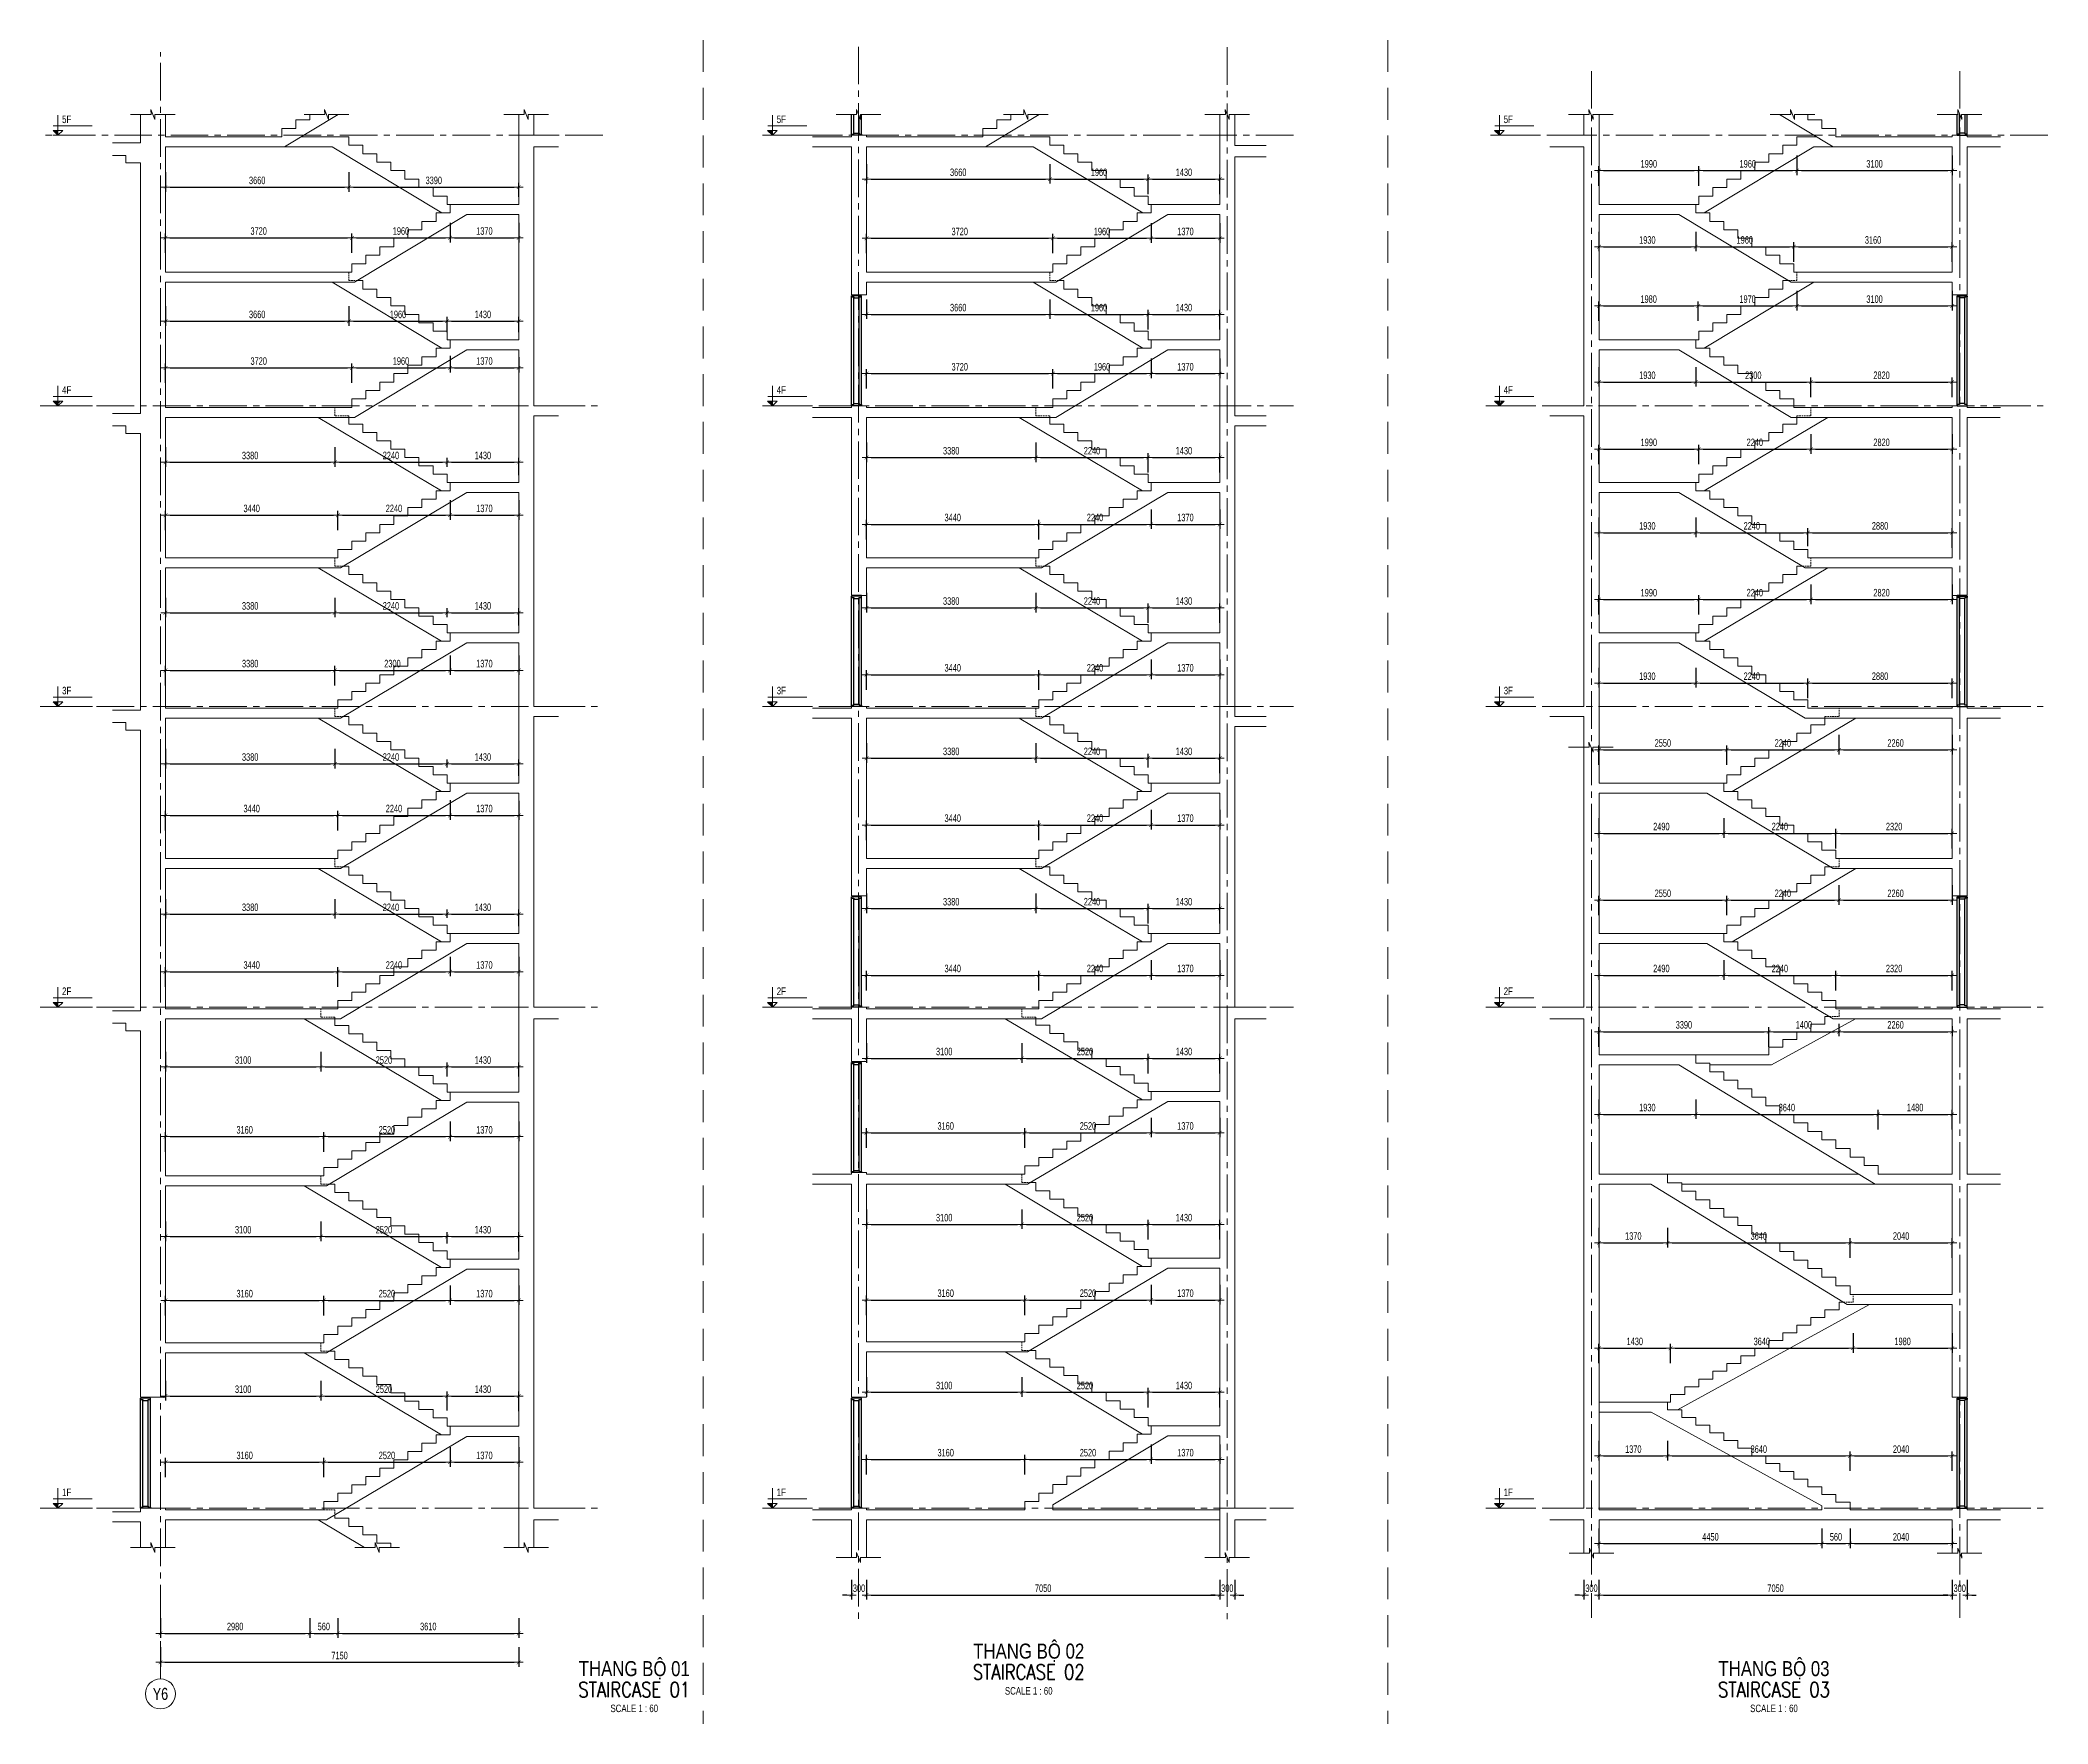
# Model space of a CAD drawing. Header units: millimetres. Extents: x -179076 to 254975, y -18667 to 296191.
# Drawn here: x 11691 to 51763, y 161452 to 195052 of the extents above; entities that cross this region are included whole.
import ezdxf
from ezdxf.enums import TextEntityAlignment as Align

# ---------------------------------------------------------------- set-up
doc = ezdxf.new("R2010")
doc.units = ezdxf.units.MM
doc.linetypes.add('CENTER2', pattern=[1.125, 0.75, -0.125, 0.125, -0.125])
doc.linetypes.add('HIDDEN2', pattern=[4.7625, 3.175, -1.5875])
doc.layers.get('Defpoints').update_dxf_attribs({"color": 151, "lineweight": 9})
doc.layers.add('A-DOOR', color=4, linetype='Continuous')
doc.layers.add('DOOR', color=4, linetype='Continuous')
for name, color, linetype, lineweight in [('NDC_S_ANNO', 7, 'Continuous', 20), ('NDC_S_AXIS', 5, 'CENTER2', 13), ('NDC_S_CONTINUOUS', 3, 'Continuous', 20), ('NDC_S_DIM', 1, 'Continuous', 15), ('NDC_S_ENG TITLE', 3, 'Continuous', 20), ('NDC_S_HIDDEN', 8, 'HIDDEN2', 13), ('NDC_S_SLAB', 2, 'Continuous', 20), ('NDC_S_SYMBOL', 1, 'Continuous', 15), ('NDC_S_TEXT SYMBOL', 7, 'Continuous', 20), ('NDC_S_VN TEXT', 7, 'Continuous', 20), ('NDC_S_VN TITLE', 6, 'Continuous', 35)]:
    doc.layers.add(name, color=color, linetype=linetype, lineweight=lineweight)
doc.styles.add('NDC_ANNO', font='', dxfattribs={"width": 0.8})
doc.styles.add('NDC_DIM', font='', dxfattribs={"width": 0.75})
doc.styles.add('NDC_EN TXT', font='romans.shx', dxfattribs={"width": 0.8})
doc.styles.add('NDC_VIE TXT', font='arial.ttf', dxfattribs={"width": 0.8})
doc.styles.get('NDC_ANNO').set_extended_font_data('Dotum')
doc.styles.get('NDC_DIM').set_extended_font_data('Dotum')
doc.dimstyles.new('NDC_dim_60', dxfattribs={"dimscale": 60, "dimtxt": 2.5, "dimasz": 1.5, "dimexe": 1.5, "dimexo": 2.5, "dimgap": 1, "dimtad": 1, "dimdec": 0, "dimzin": 0, "dimdsep": 46, "dimtxsty": 'NDC_DIM', "dimblk": 'DIMMARK', "dimcen": 0.09, "dimdle": 1.2, "dimclrd": 1, "dimclre": 1, "dimclrt": 3, "dimadec": 0, "dimazin": 0, "dimtfac": 1, "dimtdec": 0, "dimtix": 1, "dimtofl": 0, "dimtmove": 0, "dimatfit": 3, "dimfxl": 5, "dimfxlon": 1, "dimtolj": 1, "dimtzin": 0, "dimarcsym": 0})

msp = doc.modelspace()

# ---------------------------------------------------------------- blocks, each defined once
blk = doc.blocks.new('X-SECTION-2$0$X-SEC-DOO2')
at = {"layer": 'A-DOOR'}
for p, q in [((41976, 101972), (41976, 104172)), ((42021, 102017), (42021, 104127)), ((42131, 102017), (42131, 104127)), ((42176, 101972), (42176, 104172))]:
    blk.add_line(p, q, dxfattribs=at)
for points in [[(41976, 104172), (41976, 104147), (42021, 104147), (42021, 104127), (42131, 104127), (42131, 104147), (42176, 104147), (42176, 104172)], [(41976, 101972), (41976, 101997), (42021, 101997), (42021, 102017), (42131, 102017), (42131, 101997), (42176, 101997), (42176, 101972)]]:
    blk.add_lwpolyline(points, close=True, dxfattribs=at)
at = {"layer": 'Defpoints'}
blk.add_line((41976, 104192), (42176, 104192), dxfattribs=at)
blk = doc.blocks.new('DIMMARK')
at = {"layer": 'NDC_S_DIM', "color": 1}
blk.add_line((-1.5, 0), (1, 0), dxfattribs=at)
at = {"layer": 'NDC_S_DIM', "color": 2, "const_width": 0.1}
blk.add_lwpolyline([(-0.42, -0.42), (0.42, 0.42)], dxfattribs=at)
blk = doc.blocks.new('*D2172')
at = {"layer": 'Defpoints', "color": 0, "transparency": 16777216}
for p in [(14093, 164970), (17073, 164820), (17073, 163258)]:
    blk.add_point(p, dxfattribs=at)
at = {"layer": 'NDC_S_DIM', "color": 1, "lineweight": -2, "transparency": 16777216}
for p, q in [((14093, 163558), (14093, 163168)), ((17073, 163558), (17073, 163168)), ((14183, 163258), (16983, 163258))]:
    blk.add_line(p, q, dxfattribs=at)
at = {"layer": 'NDC_S_DIM', "color": 1, "lineweight": -2, "transparency": 16777216, "xscale": 90, "yscale": 90, "zscale": 90, "rotation": 180}
blk.add_blockref('DIMMARK', (14093, 163258), dxfattribs=at)
at = {"layer": 'NDC_S_DIM', "color": 1, "lineweight": -2, "transparency": 16777216, "xscale": 90, "yscale": 90, "zscale": 90}
blk.add_blockref('DIMMARK', (17073, 163258), dxfattribs=at)
at = {"layer": 'NDC_S_DIM', "color": 3, "transparency": 16777216, "insert": (15583, 163394), "char_height": 150, "attachment_point": 5, "style": 'NDC_DIM'}
blk.add_mtext('\\A1;2980', dxfattribs=at)
blk = doc.blocks.new('*D2173')
at = {"layer": 'Defpoints', "color": 0, "transparency": 16777216}
for p in [(17073, 164820), (17633, 164820), (17633, 163258)]:
    blk.add_point(p, dxfattribs=at)
at = {"layer": 'NDC_S_DIM', "color": 1, "lineweight": -2, "transparency": 16777216}
for p, q in [((17073, 163558), (17073, 163168)), ((17633, 163558), (17633, 163168)), ((17163, 163258), (17543, 163258))]:
    blk.add_line(p, q, dxfattribs=at)
at = {"layer": 'NDC_S_DIM', "color": 1, "lineweight": -2, "transparency": 16777216, "xscale": 90, "yscale": 90, "zscale": 90, "rotation": 180}
blk.add_blockref('DIMMARK', (17073, 163258), dxfattribs=at)
at = {"layer": 'NDC_S_DIM', "color": 1, "lineweight": -2, "transparency": 16777216, "xscale": 90, "yscale": 90, "zscale": 90}
blk.add_blockref('DIMMARK', (17633, 163258), dxfattribs=at)
at = {"layer": 'NDC_S_DIM', "color": 3, "transparency": 16777216, "insert": (17353, 163394), "char_height": 150, "attachment_point": 5, "style": 'NDC_DIM'}
blk.add_mtext('\\A1;560', dxfattribs=at)
blk = doc.blocks.new('*D2174')
at = {"layer": 'Defpoints', "color": 0, "transparency": 16777216}
for p in [(17633, 164820), (21243, 164620), (21243, 163258)]:
    blk.add_point(p, dxfattribs=at)
at = {"layer": 'NDC_S_DIM', "color": 1, "lineweight": -2, "transparency": 16777216}
for p, q in [((17633, 163558), (17633, 163168)), ((21243, 163558), (21243, 163168)), ((17723, 163258), (21153, 163258))]:
    blk.add_line(p, q, dxfattribs=at)
at = {"layer": 'NDC_S_DIM', "color": 1, "lineweight": -2, "transparency": 16777216, "xscale": 90, "yscale": 90, "zscale": 90, "rotation": 180}
blk.add_blockref('DIMMARK', (17633, 163258), dxfattribs=at)
at = {"layer": 'NDC_S_DIM', "color": 1, "lineweight": -2, "transparency": 16777216, "xscale": 90, "yscale": 90, "zscale": 90}
blk.add_blockref('DIMMARK', (21243, 163258), dxfattribs=at)
at = {"layer": 'NDC_S_DIM', "color": 3, "transparency": 16777216, "insert": (19438, 163394), "char_height": 150, "attachment_point": 5, "style": 'NDC_DIM'}
blk.add_mtext('\\A1;3610', dxfattribs=at)
blk = doc.blocks.new('*D2175')
at = {"layer": 'Defpoints', "color": 0, "transparency": 16777216}
for p in [(14093, 164970), (21243, 164620), (21243, 162680)]:
    blk.add_point(p, dxfattribs=at)
at = {"layer": 'NDC_S_DIM', "color": 1, "lineweight": -2, "transparency": 16777216}
for p, q in [((14093, 162980), (14093, 162590)), ((21243, 162980), (21243, 162590)), ((14183, 162680), (21153, 162680))]:
    blk.add_line(p, q, dxfattribs=at)
at = {"layer": 'NDC_S_DIM', "color": 1, "lineweight": -2, "transparency": 16777216, "xscale": 90, "yscale": 90, "zscale": 90, "rotation": 180}
blk.add_blockref('DIMMARK', (14093, 162680), dxfattribs=at)
at = {"layer": 'NDC_S_DIM', "color": 1, "lineweight": -2, "transparency": 16777216, "xscale": 90, "yscale": 90, "zscale": 90}
blk.add_blockref('DIMMARK', (21243, 162680), dxfattribs=at)
at = {"layer": 'NDC_S_DIM', "color": 3, "transparency": 16777216, "insert": (17668, 162815), "char_height": 150, "attachment_point": 5, "style": 'NDC_DIM'}
blk.add_mtext('\\A1;7150', dxfattribs=at)
blk = doc.blocks.new('*U187')
at = {"layer": 'NDC_S_SYMBOL'}
blk.add_line((0, 5), (0, 9), dxfattribs=at)
blk.add_circle((0, 0), 5, dxfattribs=at)
at = {"layer": 'NDC_S_TEXT SYMBOL', "color": 7, "style": 'NDC_ANNO', "width": 0.8}
blk.add_attdef('GRID', text='', height=4, dxfattribs=at).set_placement((0, 0), align=Align.MIDDLE)
blk = doc.blocks.new('kata_block_CT')
at = {"layer": 'NDC_S_ANNO'}
blk.add_hatch(color=3, dxfattribs=at).paths.add_polyline_path([(0, 1.6), (-1.61, 1.6), (0, 0)])
at = {"layer": 'NDC_S_ANNO', "ltscale": 50}
h = blk.add_hatch(dxfattribs=at)
h.set_pattern_fill('ANSI31', color=256, scale=1.406, style=0)
h.paths.add_polyline_path([(0, 1.6), (0, 0), (1.61, 1.6)])
for p, q in [((11.56, 0), (-1.64, 0)), ((-1.59, 3.14), (11.47, 3.14))]:
    blk.add_line(p, q, dxfattribs=at)
for points in [[(0, 6.69), (0, 0)], [(0, 0), (-1.61, 1.6), (0, 1.6)], [(0, 0), (1.61, 1.6), (0, 1.6)]]:
    blk.add_lwpolyline(points, dxfattribs=at)
at = {"layer": 'NDC_S_ANNO', "color": 8, "ltscale": 50}
blk.add_lwpolyline([(0, 0), (-1.61, 1.6), (0, 1.6)], dxfattribs=at)
at = {"layer": 'NDC_S_TEXT SYMBOL', "color": 3, "style": 'NDC_ANNO', "width": 0.8}
blk.add_attdef('CT', (1.41, 4.07), '', height=2.5, dxfattribs=at)
blk = doc.blocks.new('*D2176')
at = {"layer": 'Defpoints', "color": 0, "transparency": 16777216}
for p in [(17353, 166673), (14193, 165753), (17353, 165889)]:
    blk.add_point(p, dxfattribs=at)
at = {"layer": 'NDC_S_DIM', "color": 1, "lineweight": -2, "transparency": 16777216}
for p, q in [((14193, 166373), (14193, 166763)), ((17353, 166373), (17353, 166763)), ((14283, 166673), (17263, 166673))]:
    blk.add_line(p, q, dxfattribs=at)
at = {"layer": 'NDC_S_DIM', "color": 1, "lineweight": -2, "transparency": 16777216, "xscale": 90, "yscale": 90, "zscale": 90, "rotation": 180}
blk.add_blockref('DIMMARK', (14193, 166673), dxfattribs=at)
at = {"layer": 'NDC_S_DIM', "color": 1, "lineweight": -2, "transparency": 16777216, "xscale": 90, "yscale": 90, "zscale": 90}
blk.add_blockref('DIMMARK', (17353, 166673), dxfattribs=at)
at = {"layer": 'NDC_S_DIM', "color": 3, "transparency": 16777216, "insert": (15773, 166808), "char_height": 150, "attachment_point": 5, "style": 'NDC_DIM'}
blk.add_mtext('\\A1;3160', dxfattribs=at)
blk = doc.blocks.new('*D2177')
at = {"layer": 'Defpoints', "color": 0, "transparency": 16777216}
for p in [(19873, 167223), (19873, 166673), (17353, 165889)]:
    blk.add_point(p, dxfattribs=at)
at = {"layer": 'NDC_S_DIM', "color": 1, "lineweight": -2, "transparency": 16777216}
for p, q in [((17353, 166373), (17353, 166763)), ((19873, 166973), (19873, 166583)), ((17443, 166673), (19783, 166673))]:
    blk.add_line(p, q, dxfattribs=at)
at = {"layer": 'NDC_S_DIM', "color": 1, "lineweight": -2, "transparency": 16777216, "xscale": 90, "yscale": 90, "zscale": 90, "rotation": 180}
blk.add_blockref('DIMMARK', (17353, 166673), dxfattribs=at)
at = {"layer": 'NDC_S_DIM', "color": 1, "lineweight": -2, "transparency": 16777216, "xscale": 90, "yscale": 90, "zscale": 90}
blk.add_blockref('DIMMARK', (19873, 166673), dxfattribs=at)
at = {"layer": 'NDC_S_DIM', "color": 3, "transparency": 16777216, "insert": (18613, 166808), "char_height": 150, "attachment_point": 5, "style": 'NDC_DIM'}
blk.add_mtext('\\A1;2520', dxfattribs=at)
blk = doc.blocks.new('*D2178')
at = {"layer": 'Defpoints', "color": 0, "transparency": 16777216}
for p in [(19873, 167223), (21243, 167189), (21243, 166673)]:
    blk.add_point(p, dxfattribs=at)
at = {"layer": 'NDC_S_DIM', "color": 1, "lineweight": -2, "transparency": 16777216}
for p, q in [((19873, 166973), (19873, 166583)), ((21243, 166973), (21243, 166583)), ((19963, 166673), (21153, 166673))]:
    blk.add_line(p, q, dxfattribs=at)
at = {"layer": 'NDC_S_DIM', "color": 1, "lineweight": -2, "transparency": 16777216, "xscale": 90, "yscale": 90, "zscale": 90, "rotation": 180}
blk.add_blockref('DIMMARK', (19873, 166673), dxfattribs=at)
at = {"layer": 'NDC_S_DIM', "color": 1, "lineweight": -2, "transparency": 16777216, "xscale": 90, "yscale": 90, "zscale": 90}
blk.add_blockref('DIMMARK', (21243, 166673), dxfattribs=at)
at = {"layer": 'NDC_S_DIM', "color": 3, "transparency": 16777216, "insert": (20558, 166808), "char_height": 150, "attachment_point": 5, "style": 'NDC_DIM'}
blk.add_mtext('\\A1;1370', dxfattribs=at)
blk = doc.blocks.new('*D2179')
at = {"layer": 'Defpoints', "color": 0, "transparency": 16777216}
for p in [(14193, 168856), (17293, 169056), (17293, 167994)]:
    blk.add_point(p, dxfattribs=at)
at = {"layer": 'NDC_S_DIM', "color": 1, "lineweight": -2, "transparency": 16777216}
for p, q in [((14193, 168294), (14193, 167904)), ((14283, 167994), (17203, 167994)), ((17293, 168294), (17293, 167904))]:
    blk.add_line(p, q, dxfattribs=at)
at = {"layer": 'NDC_S_DIM', "color": 1, "lineweight": -2, "transparency": 16777216, "xscale": 90, "yscale": 90, "zscale": 90, "rotation": 180}
blk.add_blockref('DIMMARK', (14193, 167994), dxfattribs=at)
at = {"layer": 'NDC_S_DIM', "color": 1, "lineweight": -2, "transparency": 16777216, "xscale": 90, "yscale": 90, "zscale": 90}
blk.add_blockref('DIMMARK', (17293, 167994), dxfattribs=at)
at = {"layer": 'NDC_S_DIM', "color": 3, "transparency": 16777216, "insert": (15743, 168129), "char_height": 150, "attachment_point": 5, "style": 'NDC_DIM'}
blk.add_mtext('\\A1;3100', dxfattribs=at)
blk = doc.blocks.new('*D2180')
at = {"layer": 'Defpoints', "color": 0, "transparency": 16777216}
for p in [(17293, 169056), (19813, 167994), (19813, 167556)]:
    blk.add_point(p, dxfattribs=at)
at = {"layer": 'NDC_S_DIM', "color": 1, "lineweight": -2, "transparency": 16777216}
for p, q in [((17293, 168294), (17293, 167904)), ((17383, 167994), (19723, 167994)), ((19813, 167706), (19813, 168084))]:
    blk.add_line(p, q, dxfattribs=at)
at = {"layer": 'NDC_S_DIM', "color": 1, "lineweight": -2, "transparency": 16777216, "xscale": 90, "yscale": 90, "zscale": 90, "rotation": 180}
blk.add_blockref('DIMMARK', (17293, 167994), dxfattribs=at)
at = {"layer": 'NDC_S_DIM', "color": 1, "lineweight": -2, "transparency": 16777216, "xscale": 90, "yscale": 90, "zscale": 90}
blk.add_blockref('DIMMARK', (19813, 167994), dxfattribs=at)
at = {"layer": 'NDC_S_DIM', "color": 3, "transparency": 16777216, "insert": (18553, 168129), "char_height": 150, "attachment_point": 5, "style": 'NDC_DIM'}
blk.add_mtext('\\A1;2520', dxfattribs=at)
blk = doc.blocks.new('*D2181')
at = {"layer": 'Defpoints', "color": 0, "transparency": 16777216}
for p in [(21243, 167994), (19813, 167556), (21243, 167389)]:
    blk.add_point(p, dxfattribs=at)
at = {"layer": 'NDC_S_DIM', "color": 1, "lineweight": -2, "transparency": 16777216}
for p, q in [((19813, 167706), (19813, 168084)), ((19903, 167994), (21153, 167994)), ((21243, 167694), (21243, 168084))]:
    blk.add_line(p, q, dxfattribs=at)
at = {"layer": 'NDC_S_DIM', "color": 1, "lineweight": -2, "transparency": 16777216, "xscale": 90, "yscale": 90, "zscale": 90, "rotation": 180}
blk.add_blockref('DIMMARK', (19813, 167994), dxfattribs=at)
at = {"layer": 'NDC_S_DIM', "color": 1, "lineweight": -2, "transparency": 16777216, "xscale": 90, "yscale": 90, "zscale": 90}
blk.add_blockref('DIMMARK', (21243, 167994), dxfattribs=at)
at = {"layer": 'NDC_S_DIM', "color": 3, "transparency": 16777216, "insert": (20528, 168129), "char_height": 150, "attachment_point": 5, "style": 'NDC_DIM'}
blk.add_mtext('\\A1;1430', dxfattribs=at)
blk = doc.blocks.new('*D2182')
at = {"layer": 'Defpoints', "color": 0, "transparency": 16777216}
for p in [(17353, 169902), (17353, 169223), (14193, 169056)]:
    blk.add_point(p, dxfattribs=at)
at = {"layer": 'NDC_S_DIM', "color": 1, "lineweight": -2, "transparency": 16777216}
for p, q in [((14193, 169602), (14193, 169992)), ((17353, 169602), (17353, 169992)), ((14283, 169902), (17263, 169902))]:
    blk.add_line(p, q, dxfattribs=at)
at = {"layer": 'NDC_S_DIM', "color": 1, "lineweight": -2, "transparency": 16777216, "xscale": 90, "yscale": 90, "zscale": 90, "rotation": 180}
blk.add_blockref('DIMMARK', (14193, 169902), dxfattribs=at)
at = {"layer": 'NDC_S_DIM', "color": 1, "lineweight": -2, "transparency": 16777216, "xscale": 90, "yscale": 90, "zscale": 90}
blk.add_blockref('DIMMARK', (17353, 169902), dxfattribs=at)
at = {"layer": 'NDC_S_DIM', "color": 3, "transparency": 16777216, "insert": (15773, 170037), "char_height": 150, "attachment_point": 5, "style": 'NDC_DIM'}
blk.add_mtext('\\A1;3160', dxfattribs=at)
blk = doc.blocks.new('*D2183')
at = {"layer": 'Defpoints', "color": 0, "transparency": 16777216}
for p in [(19873, 170556), (19873, 169902), (17353, 169223)]:
    blk.add_point(p, dxfattribs=at)
at = {"layer": 'NDC_S_DIM', "color": 1, "lineweight": -2, "transparency": 16777216}
for p, q in [((17353, 169602), (17353, 169992)), ((19873, 170202), (19873, 169812)), ((17443, 169902), (19783, 169902))]:
    blk.add_line(p, q, dxfattribs=at)
at = {"layer": 'NDC_S_DIM', "color": 1, "lineweight": -2, "transparency": 16777216, "xscale": 90, "yscale": 90, "zscale": 90, "rotation": 180}
blk.add_blockref('DIMMARK', (17353, 169902), dxfattribs=at)
at = {"layer": 'NDC_S_DIM', "color": 1, "lineweight": -2, "transparency": 16777216, "xscale": 90, "yscale": 90, "zscale": 90}
blk.add_blockref('DIMMARK', (19873, 169902), dxfattribs=at)
at = {"layer": 'NDC_S_DIM', "color": 3, "transparency": 16777216, "insert": (18613, 170037), "char_height": 150, "attachment_point": 5, "style": 'NDC_DIM'}
blk.add_mtext('\\A1;2520', dxfattribs=at)
blk = doc.blocks.new('*D2184')
at = {"layer": 'Defpoints', "color": 0, "transparency": 16777216}
for p in [(19873, 170556), (21243, 170523), (21243, 169902)]:
    blk.add_point(p, dxfattribs=at)
at = {"layer": 'NDC_S_DIM', "color": 1, "lineweight": -2, "transparency": 16777216}
for p, q in [((19873, 170202), (19873, 169812)), ((21243, 170202), (21243, 169812)), ((19963, 169902), (21153, 169902))]:
    blk.add_line(p, q, dxfattribs=at)
at = {"layer": 'NDC_S_DIM', "color": 1, "lineweight": -2, "transparency": 16777216, "xscale": 90, "yscale": 90, "zscale": 90, "rotation": 180}
blk.add_blockref('DIMMARK', (19873, 169902), dxfattribs=at)
at = {"layer": 'NDC_S_DIM', "color": 1, "lineweight": -2, "transparency": 16777216, "xscale": 90, "yscale": 90, "zscale": 90}
blk.add_blockref('DIMMARK', (21243, 169902), dxfattribs=at)
at = {"layer": 'NDC_S_DIM', "color": 3, "transparency": 16777216, "insert": (20558, 170037), "char_height": 150, "attachment_point": 5, "style": 'NDC_DIM'}
blk.add_mtext('\\A1;1370', dxfattribs=at)
blk = doc.blocks.new('*D2185')
at = {"layer": 'Defpoints', "color": 0, "transparency": 16777216}
for p in [(17293, 172389), (14193, 172189), (17293, 171176)]:
    blk.add_point(p, dxfattribs=at)
at = {"layer": 'NDC_S_DIM', "color": 1, "lineweight": -2, "transparency": 16777216}
for p, q in [((14193, 171476), (14193, 171086)), ((14283, 171176), (17203, 171176)), ((17293, 171476), (17293, 171086))]:
    blk.add_line(p, q, dxfattribs=at)
at = {"layer": 'NDC_S_DIM', "color": 1, "lineweight": -2, "transparency": 16777216, "xscale": 90, "yscale": 90, "zscale": 90, "rotation": 180}
blk.add_blockref('DIMMARK', (14193, 171176), dxfattribs=at)
at = {"layer": 'NDC_S_DIM', "color": 1, "lineweight": -2, "transparency": 16777216, "xscale": 90, "yscale": 90, "zscale": 90}
blk.add_blockref('DIMMARK', (17293, 171176), dxfattribs=at)
at = {"layer": 'NDC_S_DIM', "color": 3, "transparency": 16777216, "insert": (15743, 171312), "char_height": 150, "attachment_point": 5, "style": 'NDC_DIM'}
blk.add_mtext('\\A1;3100', dxfattribs=at)
blk = doc.blocks.new('*D2186')
at = {"layer": 'Defpoints', "color": 0, "transparency": 16777216}
for p in [(17293, 172389), (19813, 171176), (19813, 170889)]:
    blk.add_point(p, dxfattribs=at)
at = {"layer": 'NDC_S_DIM', "color": 1, "lineweight": -2, "transparency": 16777216}
for p, q in [((17293, 171476), (17293, 171086)), ((17383, 171176), (19723, 171176)), ((19813, 171039), (19813, 171266))]:
    blk.add_line(p, q, dxfattribs=at)
at = {"layer": 'NDC_S_DIM', "color": 1, "lineweight": -2, "transparency": 16777216, "xscale": 90, "yscale": 90, "zscale": 90, "rotation": 180}
blk.add_blockref('DIMMARK', (17293, 171176), dxfattribs=at)
at = {"layer": 'NDC_S_DIM', "color": 1, "lineweight": -2, "transparency": 16777216, "xscale": 90, "yscale": 90, "zscale": 90}
blk.add_blockref('DIMMARK', (19813, 171176), dxfattribs=at)
at = {"layer": 'NDC_S_DIM', "color": 3, "transparency": 16777216, "insert": (18553, 171312), "char_height": 150, "attachment_point": 5, "style": 'NDC_DIM'}
blk.add_mtext('\\A1;2520', dxfattribs=at)
blk = doc.blocks.new('*D2187')
at = {"layer": 'Defpoints', "color": 0, "transparency": 16777216}
for p in [(21243, 171176), (19813, 170889), (21243, 170723)]:
    blk.add_point(p, dxfattribs=at)
at = {"layer": 'NDC_S_DIM', "color": 1, "lineweight": -2, "transparency": 16777216}
for p, q in [((19813, 171039), (19813, 171266)), ((19903, 171176), (21153, 171176)), ((21243, 170876), (21243, 171266))]:
    blk.add_line(p, q, dxfattribs=at)
at = {"layer": 'NDC_S_DIM', "color": 1, "lineweight": -2, "transparency": 16777216, "xscale": 90, "yscale": 90, "zscale": 90, "rotation": 180}
blk.add_blockref('DIMMARK', (19813, 171176), dxfattribs=at)
at = {"layer": 'NDC_S_DIM', "color": 1, "lineweight": -2, "transparency": 16777216, "xscale": 90, "yscale": 90, "zscale": 90}
blk.add_blockref('DIMMARK', (21243, 171176), dxfattribs=at)
at = {"layer": 'NDC_S_DIM', "color": 3, "transparency": 16777216, "insert": (20528, 171312), "char_height": 150, "attachment_point": 5, "style": 'NDC_DIM'}
blk.add_mtext('\\A1;1430', dxfattribs=at)
blk = doc.blocks.new('*D2188')
at = {"layer": 'Defpoints', "color": 0, "transparency": 16777216}
for p in [(17353, 173170), (14193, 172389), (17353, 172556)]:
    blk.add_point(p, dxfattribs=at)
at = {"layer": 'NDC_S_DIM', "color": 1, "lineweight": -2, "transparency": 16777216}
for p, q in [((14193, 172870), (14193, 173260)), ((14283, 173170), (17263, 173170)), ((17353, 172870), (17353, 173260))]:
    blk.add_line(p, q, dxfattribs=at)
at = {"layer": 'NDC_S_DIM', "color": 1, "lineweight": -2, "transparency": 16777216, "xscale": 90, "yscale": 90, "zscale": 90, "rotation": 180}
blk.add_blockref('DIMMARK', (14193, 173170), dxfattribs=at)
at = {"layer": 'NDC_S_DIM', "color": 1, "lineweight": -2, "transparency": 16777216, "xscale": 90, "yscale": 90, "zscale": 90}
blk.add_blockref('DIMMARK', (17353, 173170), dxfattribs=at)
at = {"layer": 'NDC_S_DIM', "color": 3, "transparency": 16777216, "insert": (15773, 173305), "char_height": 150, "attachment_point": 5, "style": 'NDC_DIM'}
blk.add_mtext('\\A1;3160', dxfattribs=at)
blk = doc.blocks.new('*D2189')
at = {"layer": 'Defpoints', "color": 0, "transparency": 16777216}
for p in [(19873, 173889), (19873, 173170), (17353, 172556)]:
    blk.add_point(p, dxfattribs=at)
at = {"layer": 'NDC_S_DIM', "color": 1, "lineweight": -2, "transparency": 16777216}
for p, q in [((17353, 172870), (17353, 173260)), ((17443, 173170), (19783, 173170)), ((19873, 173470), (19873, 173080))]:
    blk.add_line(p, q, dxfattribs=at)
at = {"layer": 'NDC_S_DIM', "color": 1, "lineweight": -2, "transparency": 16777216, "xscale": 90, "yscale": 90, "zscale": 90, "rotation": 180}
blk.add_blockref('DIMMARK', (17353, 173170), dxfattribs=at)
at = {"layer": 'NDC_S_DIM', "color": 1, "lineweight": -2, "transparency": 16777216, "xscale": 90, "yscale": 90, "zscale": 90}
blk.add_blockref('DIMMARK', (19873, 173170), dxfattribs=at)
at = {"layer": 'NDC_S_DIM', "color": 3, "transparency": 16777216, "insert": (18613, 173305), "char_height": 150, "attachment_point": 5, "style": 'NDC_DIM'}
blk.add_mtext('\\A1;2520', dxfattribs=at)
blk = doc.blocks.new('*D2156')
at = {"layer": 'Defpoints', "color": 0, "transparency": 16777216}
for p in [(19873, 173889), (21243, 173856), (21243, 173170)]:
    blk.add_point(p, dxfattribs=at)
at = {"layer": 'NDC_S_DIM', "color": 1, "lineweight": -2, "transparency": 16777216}
for p, q in [((19873, 173470), (19873, 173080)), ((19963, 173170), (21153, 173170)), ((21243, 173470), (21243, 173080))]:
    blk.add_line(p, q, dxfattribs=at)
at = {"layer": 'NDC_S_DIM', "color": 1, "lineweight": -2, "transparency": 16777216, "xscale": 90, "yscale": 90, "zscale": 90, "rotation": 180}
blk.add_blockref('DIMMARK', (19873, 173170), dxfattribs=at)
at = {"layer": 'NDC_S_DIM', "color": 1, "lineweight": -2, "transparency": 16777216, "xscale": 90, "yscale": 90, "zscale": 90}
blk.add_blockref('DIMMARK', (21243, 173170), dxfattribs=at)
at = {"layer": 'NDC_S_DIM', "color": 3, "transparency": 16777216, "insert": (20558, 173305), "char_height": 150, "attachment_point": 5, "style": 'NDC_DIM'}
blk.add_mtext('\\A1;1370', dxfattribs=at)
blk = doc.blocks.new('*D2157')
at = {"layer": 'Defpoints', "color": 0, "transparency": 16777216}
for p in [(14193, 175523), (17293, 175723), (17293, 174563)]:
    blk.add_point(p, dxfattribs=at)
at = {"layer": 'NDC_S_DIM', "color": 1, "lineweight": -2, "transparency": 16777216}
for p, q in [((14193, 174863), (14193, 174473)), ((17293, 174863), (17293, 174473)), ((14283, 174563), (17203, 174563))]:
    blk.add_line(p, q, dxfattribs=at)
at = {"layer": 'NDC_S_DIM', "color": 1, "lineweight": -2, "transparency": 16777216, "xscale": 90, "yscale": 90, "zscale": 90, "rotation": 180}
blk.add_blockref('DIMMARK', (14193, 174563), dxfattribs=at)
at = {"layer": 'NDC_S_DIM', "color": 1, "lineweight": -2, "transparency": 16777216, "xscale": 90, "yscale": 90, "zscale": 90}
blk.add_blockref('DIMMARK', (17293, 174563), dxfattribs=at)
at = {"layer": 'NDC_S_DIM', "color": 3, "transparency": 16777216, "insert": (15743, 174698), "char_height": 150, "attachment_point": 5, "style": 'NDC_DIM'}
blk.add_mtext('\\A1;3100', dxfattribs=at)
blk = doc.blocks.new('*D2158')
at = {"layer": 'Defpoints', "color": 0, "transparency": 16777216}
for p in [(17293, 175723), (19813, 174563), (19813, 174223)]:
    blk.add_point(p, dxfattribs=at)
at = {"layer": 'NDC_S_DIM', "color": 1, "lineweight": -2, "transparency": 16777216}
for p, q in [((17293, 174863), (17293, 174473)), ((17383, 174563), (19723, 174563)), ((19813, 174373), (19813, 174653))]:
    blk.add_line(p, q, dxfattribs=at)
at = {"layer": 'NDC_S_DIM', "color": 1, "lineweight": -2, "transparency": 16777216, "xscale": 90, "yscale": 90, "zscale": 90, "rotation": 180}
blk.add_blockref('DIMMARK', (17293, 174563), dxfattribs=at)
at = {"layer": 'NDC_S_DIM', "color": 1, "lineweight": -2, "transparency": 16777216, "xscale": 90, "yscale": 90, "zscale": 90}
blk.add_blockref('DIMMARK', (19813, 174563), dxfattribs=at)
at = {"layer": 'NDC_S_DIM', "color": 3, "transparency": 16777216, "insert": (18553, 174698), "char_height": 150, "attachment_point": 5, "style": 'NDC_DIM'}
blk.add_mtext('\\A1;2520', dxfattribs=at)
blk = doc.blocks.new('*D2159')
at = {"layer": 'Defpoints', "color": 0, "transparency": 16777216}
for p in [(21243, 174563), (19813, 174223), (21243, 174223)]:
    blk.add_point(p, dxfattribs=at)
at = {"layer": 'NDC_S_DIM', "color": 1, "lineweight": -2, "transparency": 16777216}
for p, q in [((19813, 174373), (19813, 174653)), ((19903, 174563), (21153, 174563)), ((21243, 174373), (21243, 174653))]:
    blk.add_line(p, q, dxfattribs=at)
at = {"layer": 'NDC_S_DIM', "color": 1, "lineweight": -2, "transparency": 16777216, "xscale": 90, "yscale": 90, "zscale": 90, "rotation": 180}
blk.add_blockref('DIMMARK', (19813, 174563), dxfattribs=at)
at = {"layer": 'NDC_S_DIM', "color": 1, "lineweight": -2, "transparency": 16777216, "xscale": 90, "yscale": 90, "zscale": 90}
blk.add_blockref('DIMMARK', (21243, 174563), dxfattribs=at)
at = {"layer": 'NDC_S_DIM', "color": 3, "transparency": 16777216, "insert": (20528, 174698), "char_height": 150, "attachment_point": 5, "style": 'NDC_DIM'}
blk.add_mtext('\\A1;1430', dxfattribs=at)
blk = doc.blocks.new('*D2160')
at = {"layer": 'Defpoints', "color": 0, "transparency": 16777216}
for p in [(17633, 176460), (14193, 175723), (17633, 175723)]:
    blk.add_point(p, dxfattribs=at)
at = {"layer": 'NDC_S_DIM', "color": 1, "lineweight": -2, "transparency": 16777216}
for p, q in [((14193, 176160), (14193, 176550)), ((14283, 176460), (17543, 176460)), ((17633, 176160), (17633, 176550))]:
    blk.add_line(p, q, dxfattribs=at)
at = {"layer": 'NDC_S_DIM', "color": 1, "lineweight": -2, "transparency": 16777216, "xscale": 90, "yscale": 90, "zscale": 90, "rotation": 180}
blk.add_blockref('DIMMARK', (14193, 176460), dxfattribs=at)
at = {"layer": 'NDC_S_DIM', "color": 1, "lineweight": -2, "transparency": 16777216, "xscale": 90, "yscale": 90, "zscale": 90}
blk.add_blockref('DIMMARK', (17633, 176460), dxfattribs=at)
at = {"layer": 'NDC_S_DIM', "color": 3, "transparency": 16777216, "insert": (15913, 176595), "char_height": 150, "attachment_point": 5, "style": 'NDC_DIM'}
blk.add_mtext('\\A1;3440', dxfattribs=at)
blk = doc.blocks.new('*D2161')
at = {"layer": 'Defpoints', "color": 0, "transparency": 16777216}
for p in [(19873, 177056), (19873, 176460), (17633, 175723)]:
    blk.add_point(p, dxfattribs=at)
at = {"layer": 'NDC_S_DIM', "color": 1, "lineweight": -2, "transparency": 16777216}
for p, q in [((19873, 176760), (19873, 176370)), ((17633, 176160), (17633, 176550)), ((17723, 176460), (19783, 176460))]:
    blk.add_line(p, q, dxfattribs=at)
at = {"layer": 'NDC_S_DIM', "color": 1, "lineweight": -2, "transparency": 16777216, "xscale": 90, "yscale": 90, "zscale": 90, "rotation": 180}
blk.add_blockref('DIMMARK', (17633, 176460), dxfattribs=at)
at = {"layer": 'NDC_S_DIM', "color": 1, "lineweight": -2, "transparency": 16777216, "xscale": 90, "yscale": 90, "zscale": 90}
blk.add_blockref('DIMMARK', (19873, 176460), dxfattribs=at)
at = {"layer": 'NDC_S_DIM', "color": 3, "transparency": 16777216, "insert": (18753, 176595), "char_height": 150, "attachment_point": 5, "style": 'NDC_DIM'}
blk.add_mtext('\\A1;2240', dxfattribs=at)
blk = doc.blocks.new('*D2162')
at = {"layer": 'Defpoints', "color": 0, "transparency": 16777216}
for p in [(19873, 177056), (21243, 177023), (21243, 176460)]:
    blk.add_point(p, dxfattribs=at)
at = {"layer": 'NDC_S_DIM', "color": 1, "lineweight": -2, "transparency": 16777216}
for p, q in [((19873, 176760), (19873, 176370)), ((21243, 176760), (21243, 176370)), ((19963, 176460), (21153, 176460))]:
    blk.add_line(p, q, dxfattribs=at)
at = {"layer": 'NDC_S_DIM', "color": 1, "lineweight": -2, "transparency": 16777216, "xscale": 90, "yscale": 90, "zscale": 90, "rotation": 180}
blk.add_blockref('DIMMARK', (19873, 176460), dxfattribs=at)
at = {"layer": 'NDC_S_DIM', "color": 1, "lineweight": -2, "transparency": 16777216, "xscale": 90, "yscale": 90, "zscale": 90}
blk.add_blockref('DIMMARK', (21243, 176460), dxfattribs=at)
at = {"layer": 'NDC_S_DIM', "color": 3, "transparency": 16777216, "insert": (20558, 176595), "char_height": 150, "attachment_point": 5, "style": 'NDC_DIM'}
blk.add_mtext('\\A1;1370', dxfattribs=at)
blk = doc.blocks.new('*D2163')
at = {"layer": 'Defpoints', "color": 0, "transparency": 16777216}
for p in [(14193, 178523), (17573, 178556), (17573, 177611)]:
    blk.add_point(p, dxfattribs=at)
at = {"layer": 'NDC_S_DIM', "color": 1, "lineweight": -2, "transparency": 16777216}
for p, q in [((14193, 177911), (14193, 177521)), ((14283, 177611), (17483, 177611)), ((17573, 177911), (17573, 177521))]:
    blk.add_line(p, q, dxfattribs=at)
at = {"layer": 'NDC_S_DIM', "color": 1, "lineweight": -2, "transparency": 16777216, "xscale": 90, "yscale": 90, "zscale": 90, "rotation": 180}
blk.add_blockref('DIMMARK', (14193, 177611), dxfattribs=at)
at = {"layer": 'NDC_S_DIM', "color": 1, "lineweight": -2, "transparency": 16777216, "xscale": 90, "yscale": 90, "zscale": 90}
blk.add_blockref('DIMMARK', (17573, 177611), dxfattribs=at)
at = {"layer": 'NDC_S_DIM', "color": 3, "transparency": 16777216, "insert": (15883, 177746), "char_height": 150, "attachment_point": 5, "style": 'NDC_DIM'}
blk.add_mtext('\\A1;3380', dxfattribs=at)
blk = doc.blocks.new('*D2164')
at = {"layer": 'Defpoints', "color": 0, "transparency": 16777216}
for p in [(17573, 178556), (19813, 177611), (19813, 177389)]:
    blk.add_point(p, dxfattribs=at)
at = {"layer": 'NDC_S_DIM', "color": 1, "lineweight": -2, "transparency": 16777216}
for p, q in [((17573, 177911), (17573, 177521)), ((17663, 177611), (19723, 177611)), ((19813, 177539), (19813, 177701))]:
    blk.add_line(p, q, dxfattribs=at)
at = {"layer": 'NDC_S_DIM', "color": 1, "lineweight": -2, "transparency": 16777216, "xscale": 90, "yscale": 90, "zscale": 90, "rotation": 180}
blk.add_blockref('DIMMARK', (17573, 177611), dxfattribs=at)
at = {"layer": 'NDC_S_DIM', "color": 1, "lineweight": -2, "transparency": 16777216, "xscale": 90, "yscale": 90, "zscale": 90}
blk.add_blockref('DIMMARK', (19813, 177611), dxfattribs=at)
at = {"layer": 'NDC_S_DIM', "color": 3, "transparency": 16777216, "insert": (18693, 177746), "char_height": 150, "attachment_point": 5, "style": 'NDC_DIM'}
blk.add_mtext('\\A1;2240', dxfattribs=at)
blk = doc.blocks.new('*D2165')
at = {"layer": 'Defpoints', "color": 0, "transparency": 16777216}
for p in [(21243, 177611), (19813, 177389), (21243, 177223)]:
    blk.add_point(p, dxfattribs=at)
at = {"layer": 'NDC_S_DIM', "color": 1, "lineweight": -2, "transparency": 16777216}
for p, q in [((19813, 177539), (19813, 177701)), ((19903, 177611), (21153, 177611)), ((21243, 177373), (21243, 177701))]:
    blk.add_line(p, q, dxfattribs=at)
at = {"layer": 'NDC_S_DIM', "color": 1, "lineweight": -2, "transparency": 16777216, "xscale": 90, "yscale": 90, "zscale": 90, "rotation": 180}
blk.add_blockref('DIMMARK', (19813, 177611), dxfattribs=at)
at = {"layer": 'NDC_S_DIM', "color": 1, "lineweight": -2, "transparency": 16777216, "xscale": 90, "yscale": 90, "zscale": 90}
blk.add_blockref('DIMMARK', (21243, 177611), dxfattribs=at)
at = {"layer": 'NDC_S_DIM', "color": 3, "transparency": 16777216, "insert": (20528, 177746), "char_height": 150, "attachment_point": 5, "style": 'NDC_DIM'}
blk.add_mtext('\\A1;1430', dxfattribs=at)
blk = doc.blocks.new('*D2166')
at = {"layer": 'Defpoints', "color": 0, "transparency": 16777216}
for p in [(17633, 179582), (14193, 178723), (17633, 178889)]:
    blk.add_point(p, dxfattribs=at)
at = {"layer": 'NDC_S_DIM', "color": 1, "lineweight": -2, "transparency": 16777216}
for p, q in [((14193, 179282), (14193, 179672)), ((14283, 179582), (17543, 179582)), ((17633, 179282), (17633, 179672))]:
    blk.add_line(p, q, dxfattribs=at)
at = {"layer": 'NDC_S_DIM', "color": 1, "lineweight": -2, "transparency": 16777216, "xscale": 90, "yscale": 90, "zscale": 90, "rotation": 180}
blk.add_blockref('DIMMARK', (14193, 179582), dxfattribs=at)
at = {"layer": 'NDC_S_DIM', "color": 1, "lineweight": -2, "transparency": 16777216, "xscale": 90, "yscale": 90, "zscale": 90}
blk.add_blockref('DIMMARK', (17633, 179582), dxfattribs=at)
at = {"layer": 'NDC_S_DIM', "color": 3, "transparency": 16777216, "insert": (15913, 179717), "char_height": 150, "attachment_point": 5, "style": 'NDC_DIM'}
blk.add_mtext('\\A1;3440', dxfattribs=at)
blk = doc.blocks.new('*D2167')
at = {"layer": 'Defpoints', "color": 0, "transparency": 16777216}
for p in [(19873, 180056), (19873, 179582), (17633, 178889)]:
    blk.add_point(p, dxfattribs=at)
at = {"layer": 'NDC_S_DIM', "color": 1, "lineweight": -2, "transparency": 16777216}
for p, q in [((17633, 179282), (17633, 179672)), ((17723, 179582), (19783, 179582)), ((19873, 179882), (19873, 179492))]:
    blk.add_line(p, q, dxfattribs=at)
at = {"layer": 'NDC_S_DIM', "color": 1, "lineweight": -2, "transparency": 16777216, "xscale": 90, "yscale": 90, "zscale": 90, "rotation": 180}
blk.add_blockref('DIMMARK', (17633, 179582), dxfattribs=at)
at = {"layer": 'NDC_S_DIM', "color": 1, "lineweight": -2, "transparency": 16777216, "xscale": 90, "yscale": 90, "zscale": 90}
blk.add_blockref('DIMMARK', (19873, 179582), dxfattribs=at)
at = {"layer": 'NDC_S_DIM', "color": 3, "transparency": 16777216, "insert": (18753, 179717), "char_height": 150, "attachment_point": 5, "style": 'NDC_DIM'}
blk.add_mtext('\\A1;2240', dxfattribs=at)
blk = doc.blocks.new('*D2168')
at = {"layer": 'Defpoints', "color": 0, "transparency": 16777216}
for p in [(19873, 180056), (21243, 180023), (21243, 179582)]:
    blk.add_point(p, dxfattribs=at)
at = {"layer": 'NDC_S_DIM', "color": 1, "lineweight": -2, "transparency": 16777216}
for p, q in [((19873, 179882), (19873, 179492)), ((19963, 179582), (21153, 179582)), ((21243, 179873), (21243, 179492))]:
    blk.add_line(p, q, dxfattribs=at)
at = {"layer": 'NDC_S_DIM', "color": 1, "lineweight": -2, "transparency": 16777216, "xscale": 90, "yscale": 90, "zscale": 90, "rotation": 180}
blk.add_blockref('DIMMARK', (19873, 179582), dxfattribs=at)
at = {"layer": 'NDC_S_DIM', "color": 1, "lineweight": -2, "transparency": 16777216, "xscale": 90, "yscale": 90, "zscale": 90}
blk.add_blockref('DIMMARK', (21243, 179582), dxfattribs=at)
at = {"layer": 'NDC_S_DIM', "color": 3, "transparency": 16777216, "insert": (20558, 179717), "char_height": 150, "attachment_point": 5, "style": 'NDC_DIM'}
blk.add_mtext('\\A1;1370', dxfattribs=at)
blk = doc.blocks.new('*D2169')
at = {"layer": 'Defpoints', "color": 0, "transparency": 16777216}
for p in [(14193, 181723), (17573, 181723), (17573, 180610)]:
    blk.add_point(p, dxfattribs=at)
at = {"layer": 'NDC_S_DIM', "color": 1, "lineweight": -2, "transparency": 16777216}
for p, q in [((14193, 180910), (14193, 180520)), ((17573, 180910), (17573, 180520)), ((14283, 180610), (17483, 180610))]:
    blk.add_line(p, q, dxfattribs=at)
at = {"layer": 'NDC_S_DIM', "color": 1, "lineweight": -2, "transparency": 16777216, "xscale": 90, "yscale": 90, "zscale": 90, "rotation": 180}
blk.add_blockref('DIMMARK', (14193, 180610), dxfattribs=at)
at = {"layer": 'NDC_S_DIM', "color": 1, "lineweight": -2, "transparency": 16777216, "xscale": 90, "yscale": 90, "zscale": 90}
blk.add_blockref('DIMMARK', (17573, 180610), dxfattribs=at)
at = {"layer": 'NDC_S_DIM', "color": 3, "transparency": 16777216, "insert": (15883, 180745), "char_height": 150, "attachment_point": 5, "style": 'NDC_DIM'}
blk.add_mtext('\\A1;3380', dxfattribs=at)
blk = doc.blocks.new('*D2170')
at = {"layer": 'Defpoints', "color": 0, "transparency": 16777216}
for p in [(17573, 181723), (19813, 180610), (19813, 180389)]:
    blk.add_point(p, dxfattribs=at)
at = {"layer": 'NDC_S_DIM', "color": 1, "lineweight": -2, "transparency": 16777216}
for p, q in [((17573, 180910), (17573, 180520)), ((17663, 180610), (19723, 180610)), ((19813, 180539), (19813, 180700))]:
    blk.add_line(p, q, dxfattribs=at)
at = {"layer": 'NDC_S_DIM', "color": 1, "lineweight": -2, "transparency": 16777216, "xscale": 90, "yscale": 90, "zscale": 90, "rotation": 180}
blk.add_blockref('DIMMARK', (17573, 180610), dxfattribs=at)
at = {"layer": 'NDC_S_DIM', "color": 1, "lineweight": -2, "transparency": 16777216, "xscale": 90, "yscale": 90, "zscale": 90}
blk.add_blockref('DIMMARK', (19813, 180610), dxfattribs=at)
at = {"layer": 'NDC_S_DIM', "color": 3, "transparency": 16777216, "insert": (18693, 180745), "char_height": 150, "attachment_point": 5, "style": 'NDC_DIM'}
blk.add_mtext('\\A1;2240', dxfattribs=at)
blk = doc.blocks.new('*D2171')
at = {"layer": 'Defpoints', "color": 0, "transparency": 16777216}
for p in [(19813, 180389), (21243, 180610), (21243, 180223)]:
    blk.add_point(p, dxfattribs=at)
at = {"layer": 'NDC_S_DIM', "color": 1, "lineweight": -2, "transparency": 16777216}
for p, q in [((19813, 180539), (19813, 180700)), ((19903, 180610), (21153, 180610)), ((21243, 180373), (21243, 180700))]:
    blk.add_line(p, q, dxfattribs=at)
at = {"layer": 'NDC_S_DIM', "color": 1, "lineweight": -2, "transparency": 16777216, "xscale": 90, "yscale": 90, "zscale": 90, "rotation": 180}
blk.add_blockref('DIMMARK', (19813, 180610), dxfattribs=at)
at = {"layer": 'NDC_S_DIM', "color": 1, "lineweight": -2, "transparency": 16777216, "xscale": 90, "yscale": 90, "zscale": 90}
blk.add_blockref('DIMMARK', (21243, 180610), dxfattribs=at)
at = {"layer": 'NDC_S_DIM', "color": 3, "transparency": 16777216, "insert": (20528, 180745), "char_height": 150, "attachment_point": 5, "style": 'NDC_DIM'}
blk.add_mtext('\\A1;1430', dxfattribs=at)
blk = doc.blocks.new('*D2144')
at = {"layer": 'Defpoints', "color": 0, "transparency": 16777216}
for p in [(17573, 182475), (14193, 181723), (17573, 181723)]:
    blk.add_point(p, dxfattribs=at)
at = {"layer": 'NDC_S_DIM', "color": 1, "lineweight": -2, "transparency": 16777216}
for p, q in [((14193, 182175), (14193, 182565)), ((14283, 182475), (17483, 182475)), ((17573, 182175), (17573, 182565))]:
    blk.add_line(p, q, dxfattribs=at)
at = {"layer": 'NDC_S_DIM', "color": 1, "lineweight": -2, "transparency": 16777216, "xscale": 90, "yscale": 90, "zscale": 90, "rotation": 180}
blk.add_blockref('DIMMARK', (14193, 182475), dxfattribs=at)
at = {"layer": 'NDC_S_DIM', "color": 1, "lineweight": -2, "transparency": 16777216, "xscale": 90, "yscale": 90, "zscale": 90}
blk.add_blockref('DIMMARK', (17573, 182475), dxfattribs=at)
at = {"layer": 'NDC_S_DIM', "color": 3, "transparency": 16777216, "insert": (15883, 182610), "char_height": 150, "attachment_point": 5, "style": 'NDC_DIM'}
blk.add_mtext('\\A1;3380', dxfattribs=at)
blk = doc.blocks.new('*D2145')
at = {"layer": 'Defpoints', "color": 0, "transparency": 16777216}
for p in [(19873, 183056), (19873, 182475), (17573, 181723)]:
    blk.add_point(p, dxfattribs=at)
at = {"layer": 'NDC_S_DIM', "color": 1, "lineweight": -2, "transparency": 16777216}
for p, q in [((19873, 182775), (19873, 182385)), ((17573, 182175), (17573, 182565)), ((17663, 182475), (19783, 182475))]:
    blk.add_line(p, q, dxfattribs=at)
at = {"layer": 'NDC_S_DIM', "color": 1, "lineweight": -2, "transparency": 16777216, "xscale": 90, "yscale": 90, "zscale": 90, "rotation": 180}
blk.add_blockref('DIMMARK', (17573, 182475), dxfattribs=at)
at = {"layer": 'NDC_S_DIM', "color": 1, "lineweight": -2, "transparency": 16777216, "xscale": 90, "yscale": 90, "zscale": 90}
blk.add_blockref('DIMMARK', (19873, 182475), dxfattribs=at)
at = {"layer": 'NDC_S_DIM', "color": 3, "transparency": 16777216, "insert": (18723, 182610), "char_height": 150, "attachment_point": 5, "style": 'NDC_DIM'}
blk.add_mtext('\\A1;2300', dxfattribs=at)
blk = doc.blocks.new('*D2146')
at = {"layer": 'Defpoints', "color": 0, "transparency": 16777216}
for p in [(19873, 183056), (21243, 183023), (21243, 182475)]:
    blk.add_point(p, dxfattribs=at)
at = {"layer": 'NDC_S_DIM', "color": 1, "lineweight": -2, "transparency": 16777216}
for p, q in [((19873, 182775), (19873, 182385)), ((21243, 182775), (21243, 182385)), ((19963, 182475), (21153, 182475))]:
    blk.add_line(p, q, dxfattribs=at)
at = {"layer": 'NDC_S_DIM', "color": 1, "lineweight": -2, "transparency": 16777216, "xscale": 90, "yscale": 90, "zscale": 90, "rotation": 180}
blk.add_blockref('DIMMARK', (19873, 182475), dxfattribs=at)
at = {"layer": 'NDC_S_DIM', "color": 1, "lineweight": -2, "transparency": 16777216, "xscale": 90, "yscale": 90, "zscale": 90}
blk.add_blockref('DIMMARK', (21243, 182475), dxfattribs=at)
at = {"layer": 'NDC_S_DIM', "color": 3, "transparency": 16777216, "insert": (20558, 182610), "char_height": 150, "attachment_point": 5, "style": 'NDC_DIM'}
blk.add_mtext('\\A1;1370', dxfattribs=at)
blk = doc.blocks.new('*D2147')
at = {"layer": 'Defpoints', "color": 0, "transparency": 16777216}
for p in [(14193, 184723), (17573, 184723), (17573, 183625)]:
    blk.add_point(p, dxfattribs=at)
at = {"layer": 'NDC_S_DIM', "color": 1, "lineweight": -2, "transparency": 16777216}
for p, q in [((14193, 183925), (14193, 183535)), ((14283, 183625), (17483, 183625)), ((17573, 183925), (17573, 183535))]:
    blk.add_line(p, q, dxfattribs=at)
at = {"layer": 'NDC_S_DIM', "color": 1, "lineweight": -2, "transparency": 16777216, "xscale": 90, "yscale": 90, "zscale": 90, "rotation": 180}
blk.add_blockref('DIMMARK', (14193, 183625), dxfattribs=at)
at = {"layer": 'NDC_S_DIM', "color": 1, "lineweight": -2, "transparency": 16777216, "xscale": 90, "yscale": 90, "zscale": 90}
blk.add_blockref('DIMMARK', (17573, 183625), dxfattribs=at)
at = {"layer": 'NDC_S_DIM', "color": 3, "transparency": 16777216, "insert": (15883, 183761), "char_height": 150, "attachment_point": 5, "style": 'NDC_DIM'}
blk.add_mtext('\\A1;3380', dxfattribs=at)
blk = doc.blocks.new('*D2148')
at = {"layer": 'Defpoints', "color": 0, "transparency": 16777216}
for p in [(17573, 184723), (19813, 183625), (19813, 183389)]:
    blk.add_point(p, dxfattribs=at)
at = {"layer": 'NDC_S_DIM', "color": 1, "lineweight": -2, "transparency": 16777216}
for p, q in [((17573, 183925), (17573, 183535)), ((17663, 183625), (19723, 183625)), ((19813, 183539), (19813, 183715))]:
    blk.add_line(p, q, dxfattribs=at)
at = {"layer": 'NDC_S_DIM', "color": 1, "lineweight": -2, "transparency": 16777216, "xscale": 90, "yscale": 90, "zscale": 90, "rotation": 180}
blk.add_blockref('DIMMARK', (17573, 183625), dxfattribs=at)
at = {"layer": 'NDC_S_DIM', "color": 1, "lineweight": -2, "transparency": 16777216, "xscale": 90, "yscale": 90, "zscale": 90}
blk.add_blockref('DIMMARK', (19813, 183625), dxfattribs=at)
at = {"layer": 'NDC_S_DIM', "color": 3, "transparency": 16777216, "insert": (18693, 183761), "char_height": 150, "attachment_point": 5, "style": 'NDC_DIM'}
blk.add_mtext('\\A1;2240', dxfattribs=at)
blk = doc.blocks.new('*D2149')
at = {"layer": 'Defpoints', "color": 0, "transparency": 16777216}
for p in [(21243, 183625), (19813, 183389), (21243, 183223)]:
    blk.add_point(p, dxfattribs=at)
at = {"layer": 'NDC_S_DIM', "color": 1, "lineweight": -2, "transparency": 16777216}
for p, q in [((19813, 183539), (19813, 183715)), ((19903, 183625), (21153, 183625)), ((21243, 183373), (21243, 183715))]:
    blk.add_line(p, q, dxfattribs=at)
at = {"layer": 'NDC_S_DIM', "color": 1, "lineweight": -2, "transparency": 16777216, "xscale": 90, "yscale": 90, "zscale": 90, "rotation": 180}
blk.add_blockref('DIMMARK', (19813, 183625), dxfattribs=at)
at = {"layer": 'NDC_S_DIM', "color": 1, "lineweight": -2, "transparency": 16777216, "xscale": 90, "yscale": 90, "zscale": 90}
blk.add_blockref('DIMMARK', (21243, 183625), dxfattribs=at)
at = {"layer": 'NDC_S_DIM', "color": 3, "transparency": 16777216, "insert": (20528, 183761), "char_height": 150, "attachment_point": 5, "style": 'NDC_DIM'}
blk.add_mtext('\\A1;1430', dxfattribs=at)
blk = doc.blocks.new('*D2150')
at = {"layer": 'Defpoints', "color": 0, "transparency": 16777216}
for p in [(17633, 185572), (17633, 184889), (14193, 184723)]:
    blk.add_point(p, dxfattribs=at)
at = {"layer": 'NDC_S_DIM', "color": 1, "lineweight": -2, "transparency": 16777216}
for p, q in [((14193, 185272), (14193, 185662)), ((14283, 185572), (17543, 185572)), ((17633, 185272), (17633, 185662))]:
    blk.add_line(p, q, dxfattribs=at)
at = {"layer": 'NDC_S_DIM', "color": 1, "lineweight": -2, "transparency": 16777216, "xscale": 90, "yscale": 90, "zscale": 90, "rotation": 180}
blk.add_blockref('DIMMARK', (14193, 185572), dxfattribs=at)
at = {"layer": 'NDC_S_DIM', "color": 1, "lineweight": -2, "transparency": 16777216, "xscale": 90, "yscale": 90, "zscale": 90}
blk.add_blockref('DIMMARK', (17633, 185572), dxfattribs=at)
at = {"layer": 'NDC_S_DIM', "color": 3, "transparency": 16777216, "insert": (15913, 185707), "char_height": 150, "attachment_point": 5, "style": 'NDC_DIM'}
blk.add_mtext('\\A1;3440', dxfattribs=at)
blk = doc.blocks.new('*D2151')
at = {"layer": 'Defpoints', "color": 0, "transparency": 16777216}
for p in [(19873, 186056), (19873, 185572), (17633, 184889)]:
    blk.add_point(p, dxfattribs=at)
at = {"layer": 'NDC_S_DIM', "color": 1, "lineweight": -2, "transparency": 16777216}
for p, q in [((17633, 185272), (17633, 185662)), ((17723, 185572), (19783, 185572)), ((19873, 185872), (19873, 185482))]:
    blk.add_line(p, q, dxfattribs=at)
at = {"layer": 'NDC_S_DIM', "color": 1, "lineweight": -2, "transparency": 16777216, "xscale": 90, "yscale": 90, "zscale": 90, "rotation": 180}
blk.add_blockref('DIMMARK', (17633, 185572), dxfattribs=at)
at = {"layer": 'NDC_S_DIM', "color": 1, "lineweight": -2, "transparency": 16777216, "xscale": 90, "yscale": 90, "zscale": 90}
blk.add_blockref('DIMMARK', (19873, 185572), dxfattribs=at)
at = {"layer": 'NDC_S_DIM', "color": 3, "transparency": 16777216, "insert": (18753, 185707), "char_height": 150, "attachment_point": 5, "style": 'NDC_DIM'}
blk.add_mtext('\\A1;2240', dxfattribs=at)
blk = doc.blocks.new('*D2133')
at = {"layer": 'Defpoints', "color": 0, "transparency": 16777216}
for p in [(19873, 186056), (21243, 186023), (21243, 185572)]:
    blk.add_point(p, dxfattribs=at)
at = {"layer": 'NDC_S_DIM', "color": 1, "lineweight": -2, "transparency": 16777216}
for p, q in [((19873, 185872), (19873, 185482)), ((19963, 185572), (21153, 185572)), ((21243, 185872), (21243, 185482))]:
    blk.add_line(p, q, dxfattribs=at)
at = {"layer": 'NDC_S_DIM', "color": 1, "lineweight": -2, "transparency": 16777216, "xscale": 90, "yscale": 90, "zscale": 90, "rotation": 180}
blk.add_blockref('DIMMARK', (19873, 185572), dxfattribs=at)
at = {"layer": 'NDC_S_DIM', "color": 1, "lineweight": -2, "transparency": 16777216, "xscale": 90, "yscale": 90, "zscale": 90}
blk.add_blockref('DIMMARK', (21243, 185572), dxfattribs=at)
at = {"layer": 'NDC_S_DIM', "color": 3, "transparency": 16777216, "insert": (20558, 185707), "char_height": 150, "attachment_point": 5, "style": 'NDC_DIM'}
blk.add_mtext('\\A1;1370', dxfattribs=at)
blk = doc.blocks.new('*D2134')
at = {"layer": 'Defpoints', "color": 0, "transparency": 16777216}
for p in [(17573, 187723), (14192, 187523), (17573, 186628)]:
    blk.add_point(p, dxfattribs=at)
at = {"layer": 'NDC_S_DIM', "color": 1, "lineweight": -2, "transparency": 16777216}
for p, q in [((14192, 186928), (14192, 186538)), ((17573, 186928), (17573, 186538)), ((14282, 186628), (17483, 186628))]:
    blk.add_line(p, q, dxfattribs=at)
at = {"layer": 'NDC_S_DIM', "color": 1, "lineweight": -2, "transparency": 16777216, "xscale": 90, "yscale": 90, "zscale": 90, "rotation": 180}
blk.add_blockref('DIMMARK', (14192, 186628), dxfattribs=at)
at = {"layer": 'NDC_S_DIM', "color": 1, "lineweight": -2, "transparency": 16777216, "xscale": 90, "yscale": 90, "zscale": 90}
blk.add_blockref('DIMMARK', (17573, 186628), dxfattribs=at)
at = {"layer": 'NDC_S_DIM', "color": 3, "transparency": 16777216, "insert": (15882, 186763), "char_height": 150, "attachment_point": 5, "style": 'NDC_DIM'}
blk.add_mtext('\\A1;3380', dxfattribs=at)
blk = doc.blocks.new('*D2135')
at = {"layer": 'Defpoints', "color": 0, "transparency": 16777216}
for p in [(17573, 187723), (19813, 186628), (19813, 186389)]:
    blk.add_point(p, dxfattribs=at)
at = {"layer": 'NDC_S_DIM', "color": 1, "lineweight": -2, "transparency": 16777216}
for p, q in [((17573, 186928), (17573, 186538)), ((17663, 186628), (19723, 186628)), ((19813, 186539), (19813, 186718))]:
    blk.add_line(p, q, dxfattribs=at)
at = {"layer": 'NDC_S_DIM', "color": 1, "lineweight": -2, "transparency": 16777216, "xscale": 90, "yscale": 90, "zscale": 90, "rotation": 180}
blk.add_blockref('DIMMARK', (17573, 186628), dxfattribs=at)
at = {"layer": 'NDC_S_DIM', "color": 1, "lineweight": -2, "transparency": 16777216, "xscale": 90, "yscale": 90, "zscale": 90}
blk.add_blockref('DIMMARK', (19813, 186628), dxfattribs=at)
at = {"layer": 'NDC_S_DIM', "color": 3, "transparency": 16777216, "insert": (18693, 186763), "char_height": 150, "attachment_point": 5, "style": 'NDC_DIM'}
blk.add_mtext('\\A1;2240', dxfattribs=at)
blk = doc.blocks.new('*D2136')
at = {"layer": 'Defpoints', "color": 0, "transparency": 16777216}
for p in [(19813, 186389), (21243, 186628), (21243, 186223)]:
    blk.add_point(p, dxfattribs=at)
at = {"layer": 'NDC_S_DIM', "color": 1, "lineweight": -2, "transparency": 16777216}
for p, q in [((19813, 186539), (19813, 186718)), ((19903, 186628), (21153, 186628)), ((21243, 186373), (21243, 186718))]:
    blk.add_line(p, q, dxfattribs=at)
at = {"layer": 'NDC_S_DIM', "color": 1, "lineweight": -2, "transparency": 16777216, "xscale": 90, "yscale": 90, "zscale": 90, "rotation": 180}
blk.add_blockref('DIMMARK', (19813, 186628), dxfattribs=at)
at = {"layer": 'NDC_S_DIM', "color": 1, "lineweight": -2, "transparency": 16777216, "xscale": 90, "yscale": 90, "zscale": 90}
blk.add_blockref('DIMMARK', (21243, 186628), dxfattribs=at)
at = {"layer": 'NDC_S_DIM', "color": 3, "transparency": 16777216, "insert": (20528, 186763), "char_height": 150, "attachment_point": 5, "style": 'NDC_DIM'}
blk.add_mtext('\\A1;1430', dxfattribs=at)
blk = doc.blocks.new('*D2137')
at = {"layer": 'Defpoints', "color": 0, "transparency": 16777216}
for p in [(17913, 188512), (14193, 187723), (17913, 187753)]:
    blk.add_point(p, dxfattribs=at)
at = {"layer": 'NDC_S_DIM', "color": 1, "lineweight": -2, "transparency": 16777216}
for p, q in [((14193, 188212), (14193, 188602)), ((14283, 188512), (17823, 188512)), ((17913, 188212), (17913, 188602))]:
    blk.add_line(p, q, dxfattribs=at)
at = {"layer": 'NDC_S_DIM', "color": 1, "lineweight": -2, "transparency": 16777216, "xscale": 90, "yscale": 90, "zscale": 90, "rotation": 180}
blk.add_blockref('DIMMARK', (14193, 188512), dxfattribs=at)
at = {"layer": 'NDC_S_DIM', "color": 1, "lineweight": -2, "transparency": 16777216, "xscale": 90, "yscale": 90, "zscale": 90}
blk.add_blockref('DIMMARK', (17913, 188512), dxfattribs=at)
at = {"layer": 'NDC_S_DIM', "color": 3, "transparency": 16777216, "insert": (16053, 188647), "char_height": 150, "attachment_point": 5, "style": 'NDC_DIM'}
blk.add_mtext('\\A1;3720', dxfattribs=at)
blk = doc.blocks.new('*D2138')
at = {"layer": 'Defpoints', "color": 0, "transparency": 16777216}
for p in [(19873, 188904), (19873, 188512), (17913, 187753)]:
    blk.add_point(p, dxfattribs=at)
at = {"layer": 'NDC_S_DIM', "color": 1, "lineweight": -2, "transparency": 16777216}
for p, q in [((19873, 188754), (19873, 188422)), ((17913, 188212), (17913, 188602)), ((18003, 188512), (19783, 188512))]:
    blk.add_line(p, q, dxfattribs=at)
at = {"layer": 'NDC_S_DIM', "color": 1, "lineweight": -2, "transparency": 16777216, "xscale": 90, "yscale": 90, "zscale": 90, "rotation": 180}
blk.add_blockref('DIMMARK', (17913, 188512), dxfattribs=at)
at = {"layer": 'NDC_S_DIM', "color": 1, "lineweight": -2, "transparency": 16777216, "xscale": 90, "yscale": 90, "zscale": 90}
blk.add_blockref('DIMMARK', (19873, 188512), dxfattribs=at)
at = {"layer": 'NDC_S_DIM', "color": 3, "transparency": 16777216, "insert": (18893, 188647), "char_height": 150, "attachment_point": 5, "style": 'NDC_DIM'}
blk.add_mtext('\\A1;1960', dxfattribs=at)
blk = doc.blocks.new('*D2139')
at = {"layer": 'Defpoints', "color": 0, "transparency": 16777216}
for p in [(19873, 188904), (21243, 188873), (21243, 188512)]:
    blk.add_point(p, dxfattribs=at)
at = {"layer": 'NDC_S_DIM', "color": 1, "lineweight": -2, "transparency": 16777216}
for p, q in [((19873, 188754), (19873, 188422)), ((19963, 188512), (21153, 188512)), ((21243, 188723), (21243, 188422))]:
    blk.add_line(p, q, dxfattribs=at)
at = {"layer": 'NDC_S_DIM', "color": 1, "lineweight": -2, "transparency": 16777216, "xscale": 90, "yscale": 90, "zscale": 90, "rotation": 180}
blk.add_blockref('DIMMARK', (19873, 188512), dxfattribs=at)
at = {"layer": 'NDC_S_DIM', "color": 1, "lineweight": -2, "transparency": 16777216, "xscale": 90, "yscale": 90, "zscale": 90}
blk.add_blockref('DIMMARK', (21243, 188512), dxfattribs=at)
at = {"layer": 'NDC_S_DIM', "color": 3, "transparency": 16777216, "insert": (20558, 188647), "char_height": 150, "attachment_point": 5, "style": 'NDC_DIM'}
blk.add_mtext('\\A1;1370', dxfattribs=at)
blk = doc.blocks.new('*D2140')
at = {"layer": 'Defpoints', "color": 0, "transparency": 16777216}
for p in [(17853, 190423), (14193, 190223), (17853, 189443)]:
    blk.add_point(p, dxfattribs=at)
at = {"layer": 'NDC_S_DIM', "color": 1, "lineweight": -2, "transparency": 16777216}
for p, q in [((14193, 189743), (14193, 189353)), ((17853, 189743), (17853, 189353)), ((14283, 189443), (17763, 189443))]:
    blk.add_line(p, q, dxfattribs=at)
at = {"layer": 'NDC_S_DIM', "color": 1, "lineweight": -2, "transparency": 16777216, "xscale": 90, "yscale": 90, "zscale": 90, "rotation": 180}
blk.add_blockref('DIMMARK', (14193, 189443), dxfattribs=at)
at = {"layer": 'NDC_S_DIM', "color": 1, "lineweight": -2, "transparency": 16777216, "xscale": 90, "yscale": 90, "zscale": 90}
blk.add_blockref('DIMMARK', (17853, 189443), dxfattribs=at)
at = {"layer": 'NDC_S_DIM', "color": 3, "transparency": 16777216, "insert": (16023, 189578), "char_height": 150, "attachment_point": 5, "style": 'NDC_DIM'}
blk.add_mtext('\\A1;3660', dxfattribs=at)
blk = doc.blocks.new('*D2141')
at = {"layer": 'Defpoints', "color": 0, "transparency": 16777216}
for p in [(17853, 190423), (19813, 189443), (19813, 189073)]:
    blk.add_point(p, dxfattribs=at)
at = {"layer": 'NDC_S_DIM', "color": 1, "lineweight": -2, "transparency": 16777216}
for p, q in [((17853, 189743), (17853, 189353)), ((17943, 189443), (19723, 189443)), ((19813, 189223), (19813, 189533))]:
    blk.add_line(p, q, dxfattribs=at)
at = {"layer": 'NDC_S_DIM', "color": 1, "lineweight": -2, "transparency": 16777216, "xscale": 90, "yscale": 90, "zscale": 90, "rotation": 180}
blk.add_blockref('DIMMARK', (17853, 189443), dxfattribs=at)
at = {"layer": 'NDC_S_DIM', "color": 1, "lineweight": -2, "transparency": 16777216, "xscale": 90, "yscale": 90, "zscale": 90}
blk.add_blockref('DIMMARK', (19813, 189443), dxfattribs=at)
at = {"layer": 'NDC_S_DIM', "color": 3, "transparency": 16777216, "insert": (18833, 189578), "char_height": 150, "attachment_point": 5, "style": 'NDC_DIM'}
blk.add_mtext('\\A1;1960', dxfattribs=at)
blk = doc.blocks.new('*D2142')
at = {"layer": 'Defpoints', "color": 0, "transparency": 16777216}
for p in [(21243, 189443), (19813, 189073), (21243, 189073)]:
    blk.add_point(p, dxfattribs=at)
at = {"layer": 'NDC_S_DIM', "color": 1, "lineweight": -2, "transparency": 16777216}
for p, q in [((19813, 189223), (19813, 189533)), ((19903, 189443), (21153, 189443)), ((21243, 189223), (21243, 189533))]:
    blk.add_line(p, q, dxfattribs=at)
at = {"layer": 'NDC_S_DIM', "color": 1, "lineweight": -2, "transparency": 16777216, "xscale": 90, "yscale": 90, "zscale": 90, "rotation": 180}
blk.add_blockref('DIMMARK', (19813, 189443), dxfattribs=at)
at = {"layer": 'NDC_S_DIM', "color": 1, "lineweight": -2, "transparency": 16777216, "xscale": 90, "yscale": 90, "zscale": 90}
blk.add_blockref('DIMMARK', (21243, 189443), dxfattribs=at)
at = {"layer": 'NDC_S_DIM', "color": 3, "transparency": 16777216, "insert": (20528, 189578), "char_height": 150, "attachment_point": 5, "style": 'NDC_DIM'}
blk.add_mtext('\\A1;1430', dxfattribs=at)
blk = doc.blocks.new('*D2143')
at = {"layer": 'Defpoints', "color": 0, "transparency": 16777216}
for p in [(17913, 191107), (14192, 190423), (17913, 190423)]:
    blk.add_point(p, dxfattribs=at)
at = {"layer": 'NDC_S_DIM', "color": 1, "lineweight": -2, "transparency": 16777216}
for p, q in [((14192, 190807), (14192, 191197)), ((17913, 190807), (17913, 191197)), ((14282, 191107), (17823, 191107))]:
    blk.add_line(p, q, dxfattribs=at)
at = {"layer": 'NDC_S_DIM', "color": 1, "lineweight": -2, "transparency": 16777216, "xscale": 90, "yscale": 90, "zscale": 90, "rotation": 180}
blk.add_blockref('DIMMARK', (14192, 191107), dxfattribs=at)
at = {"layer": 'NDC_S_DIM', "color": 1, "lineweight": -2, "transparency": 16777216, "xscale": 90, "yscale": 90, "zscale": 90}
blk.add_blockref('DIMMARK', (17913, 191107), dxfattribs=at)
at = {"layer": 'NDC_S_DIM', "color": 3, "transparency": 16777216, "insert": (16052, 191242), "char_height": 150, "attachment_point": 5, "style": 'NDC_DIM'}
blk.add_mtext('\\A1;3720', dxfattribs=at)
blk = doc.blocks.new('*D2152')
at = {"layer": 'Defpoints', "color": 0, "transparency": 16777216}
for p in [(19873, 191604), (19873, 191107), (17913, 190423)]:
    blk.add_point(p, dxfattribs=at)
at = {"layer": 'NDC_S_DIM', "color": 1, "lineweight": -2, "transparency": 16777216}
for p, q in [((17913, 190807), (17913, 191197)), ((19873, 191407), (19873, 191017)), ((18003, 191107), (19783, 191107))]:
    blk.add_line(p, q, dxfattribs=at)
at = {"layer": 'NDC_S_DIM', "color": 1, "lineweight": -2, "transparency": 16777216, "xscale": 90, "yscale": 90, "zscale": 90, "rotation": 180}
blk.add_blockref('DIMMARK', (17913, 191107), dxfattribs=at)
at = {"layer": 'NDC_S_DIM', "color": 1, "lineweight": -2, "transparency": 16777216, "xscale": 90, "yscale": 90, "zscale": 90}
blk.add_blockref('DIMMARK', (19873, 191107), dxfattribs=at)
at = {"layer": 'NDC_S_DIM', "color": 3, "transparency": 16777216, "insert": (18893, 191242), "char_height": 150, "attachment_point": 5, "style": 'NDC_DIM'}
blk.add_mtext('\\A1;1960', dxfattribs=at)
blk = doc.blocks.new('*D2153')
at = {"layer": 'Defpoints', "color": 0, "transparency": 16777216}
for p in [(19873, 191604), (21243, 191573), (21243, 191107)]:
    blk.add_point(p, dxfattribs=at)
at = {"layer": 'NDC_S_DIM', "color": 1, "lineweight": -2, "transparency": 16777216}
for p, q in [((19873, 191407), (19873, 191017)), ((21243, 191407), (21243, 191017)), ((19963, 191107), (21153, 191107))]:
    blk.add_line(p, q, dxfattribs=at)
at = {"layer": 'NDC_S_DIM', "color": 1, "lineweight": -2, "transparency": 16777216, "xscale": 90, "yscale": 90, "zscale": 90, "rotation": 180}
blk.add_blockref('DIMMARK', (19873, 191107), dxfattribs=at)
at = {"layer": 'NDC_S_DIM', "color": 1, "lineweight": -2, "transparency": 16777216, "xscale": 90, "yscale": 90, "zscale": 90}
blk.add_blockref('DIMMARK', (21243, 191107), dxfattribs=at)
at = {"layer": 'NDC_S_DIM', "color": 3, "transparency": 16777216, "insert": (20558, 191242), "char_height": 150, "attachment_point": 5, "style": 'NDC_DIM'}
blk.add_mtext('\\A1;1370', dxfattribs=at)
blk = doc.blocks.new('*D2154')
at = {"layer": 'Defpoints', "color": 0, "transparency": 16777216}
for p in [(14193, 192923), (17853, 193123), (17853, 192118)]:
    blk.add_point(p, dxfattribs=at)
at = {"layer": 'NDC_S_DIM', "color": 1, "lineweight": -2, "transparency": 16777216}
for p, q in [((14193, 192418), (14193, 192028)), ((17853, 192418), (17853, 192028)), ((14283, 192118), (17763, 192118))]:
    blk.add_line(p, q, dxfattribs=at)
at = {"layer": 'NDC_S_DIM', "color": 1, "lineweight": -2, "transparency": 16777216, "xscale": 90, "yscale": 90, "zscale": 90, "rotation": 180}
blk.add_blockref('DIMMARK', (14193, 192118), dxfattribs=at)
at = {"layer": 'NDC_S_DIM', "color": 1, "lineweight": -2, "transparency": 16777216, "xscale": 90, "yscale": 90, "zscale": 90}
blk.add_blockref('DIMMARK', (17853, 192118), dxfattribs=at)
at = {"layer": 'NDC_S_DIM', "color": 3, "transparency": 16777216, "insert": (16023, 192253), "char_height": 150, "attachment_point": 5, "style": 'NDC_DIM'}
blk.add_mtext('\\A1;3660', dxfattribs=at)
blk = doc.blocks.new('*D2155')
at = {"layer": 'Defpoints', "color": 0, "transparency": 16777216}
for p in [(17853, 193123), (21243, 192118), (21243, 191773)]:
    blk.add_point(p, dxfattribs=at)
at = {"layer": 'NDC_S_DIM', "color": 1, "lineweight": -2, "transparency": 16777216}
for p, q in [((17853, 192418), (17853, 192028)), ((17943, 192118), (21153, 192118)), ((21243, 191923), (21243, 192208))]:
    blk.add_line(p, q, dxfattribs=at)
at = {"layer": 'NDC_S_DIM', "color": 1, "lineweight": -2, "transparency": 16777216, "xscale": 90, "yscale": 90, "zscale": 90, "rotation": 180}
blk.add_blockref('DIMMARK', (17853, 192118), dxfattribs=at)
at = {"layer": 'NDC_S_DIM', "color": 1, "lineweight": -2, "transparency": 16777216, "xscale": 90, "yscale": 90, "zscale": 90}
blk.add_blockref('DIMMARK', (21243, 192118), dxfattribs=at)
at = {"layer": 'NDC_S_DIM', "color": 3, "transparency": 16777216, "insert": (19548, 192253), "char_height": 150, "attachment_point": 5, "style": 'NDC_DIM'}
blk.add_mtext('\\A1;3390', dxfattribs=at)
blk = doc.blocks.new('Drawing name_symbol')
at = {"layer": 'NDC_S_ENG TITLE', "style": 'NDC_EN TXT', "width": 0.8}
blk.add_attdef('SECTDET1', text='', height=5, dxfattribs=at).set_placement((0, 1.01), align=Align.CENTER)
at = {"layer": 'NDC_S_TEXT SYMBOL', "lineweight": 25, "style": 'NDC_ANNO', "width": 0.8}
blk.add_attdef('SSCALE', text='', height=2.5, dxfattribs=at).set_placement((0, -4), align=Align.CENTER)
at = {"layer": 'NDC_S_VN TITLE', "style": 'NDC_VIE TXT', "width": 0.8}
blk.add_attdef('SECTDET2', text='', height=5, dxfattribs=at).set_placement((0, 7.97), align=Align.CENTER)
blk = doc.blocks.new('*D2242')
at = {"layer": 'Defpoints', "color": 0, "transparency": 16777216}
for p in [(31345, 166728), (28185, 165723), (31345, 165723)]:
    blk.add_point(p, dxfattribs=at)
at = {"layer": 'NDC_S_DIM', "color": 1, "lineweight": -2, "transparency": 16777216}
for p, q in [((28185, 166428), (28185, 166818)), ((28275, 166728), (31255, 166728)), ((31345, 166428), (31345, 166818))]:
    blk.add_line(p, q, dxfattribs=at)
at = {"layer": 'NDC_S_DIM', "color": 1, "lineweight": -2, "transparency": 16777216, "xscale": 90, "yscale": 90, "zscale": 90, "rotation": 180}
blk.add_blockref('DIMMARK', (28185, 166728), dxfattribs=at)
at = {"layer": 'NDC_S_DIM', "color": 1, "lineweight": -2, "transparency": 16777216, "xscale": 90, "yscale": 90, "zscale": 90}
blk.add_blockref('DIMMARK', (31345, 166728), dxfattribs=at)
at = {"layer": 'NDC_S_DIM', "color": 3, "transparency": 16777216, "insert": (29765, 166863), "char_height": 150, "attachment_point": 5, "style": 'NDC_DIM'}
blk.add_mtext('\\A1;3160', dxfattribs=at)
blk = doc.blocks.new('*D2243')
at = {"layer": 'Defpoints', "color": 0, "transparency": 16777216}
for p in [(33865, 167230), (33865, 166728), (31345, 165723)]:
    blk.add_point(p, dxfattribs=at)
at = {"layer": 'NDC_S_DIM', "color": 1, "lineweight": -2, "transparency": 16777216}
for p, q in [((31345, 166428), (31345, 166818)), ((31435, 166728), (33775, 166728)), ((33865, 167028), (33865, 166638))]:
    blk.add_line(p, q, dxfattribs=at)
at = {"layer": 'NDC_S_DIM', "color": 1, "lineweight": -2, "transparency": 16777216, "xscale": 90, "yscale": 90, "zscale": 90, "rotation": 180}
blk.add_blockref('DIMMARK', (31345, 166728), dxfattribs=at)
at = {"layer": 'NDC_S_DIM', "color": 1, "lineweight": -2, "transparency": 16777216, "xscale": 90, "yscale": 90, "zscale": 90}
blk.add_blockref('DIMMARK', (33865, 166728), dxfattribs=at)
at = {"layer": 'NDC_S_DIM', "color": 3, "transparency": 16777216, "insert": (32605, 166863), "char_height": 150, "attachment_point": 5, "style": 'NDC_DIM'}
blk.add_mtext('\\A1;2520', dxfattribs=at)
blk = doc.blocks.new('*D2201')
at = {"layer": 'Defpoints', "color": 0, "transparency": 16777216}
for p in [(33865, 167230), (35235, 167198), (35235, 166728)]:
    blk.add_point(p, dxfattribs=at)
at = {"layer": 'NDC_S_DIM', "color": 1, "lineweight": -2, "transparency": 16777216}
for p, q in [((33865, 167028), (33865, 166638)), ((33955, 166728), (35145, 166728)), ((35235, 167028), (35235, 166638))]:
    blk.add_line(p, q, dxfattribs=at)
at = {"layer": 'NDC_S_DIM', "color": 1, "lineweight": -2, "transparency": 16777216, "xscale": 90, "yscale": 90, "zscale": 90, "rotation": 180}
blk.add_blockref('DIMMARK', (33865, 166728), dxfattribs=at)
at = {"layer": 'NDC_S_DIM', "color": 1, "lineweight": -2, "transparency": 16777216, "xscale": 90, "yscale": 90, "zscale": 90}
blk.add_blockref('DIMMARK', (35235, 166728), dxfattribs=at)
at = {"layer": 'NDC_S_DIM', "color": 3, "transparency": 16777216, "insert": (34550, 166863), "char_height": 150, "attachment_point": 5, "style": 'NDC_DIM'}
blk.add_mtext('\\A1;1370', dxfattribs=at)
blk = doc.blocks.new('*D2202')
at = {"layer": 'Defpoints', "color": 0, "transparency": 16777216}
for p in [(28185, 168873), (31285, 169073), (31285, 168068)]:
    blk.add_point(p, dxfattribs=at)
at = {"layer": 'NDC_S_DIM', "color": 1, "lineweight": -2, "transparency": 16777216}
for p, q in [((28185, 168368), (28185, 167978)), ((31285, 168368), (31285, 167978)), ((28275, 168068), (31195, 168068))]:
    blk.add_line(p, q, dxfattribs=at)
at = {"layer": 'NDC_S_DIM', "color": 1, "lineweight": -2, "transparency": 16777216, "xscale": 90, "yscale": 90, "zscale": 90, "rotation": 180}
blk.add_blockref('DIMMARK', (28185, 168068), dxfattribs=at)
at = {"layer": 'NDC_S_DIM', "color": 1, "lineweight": -2, "transparency": 16777216, "xscale": 90, "yscale": 90, "zscale": 90}
blk.add_blockref('DIMMARK', (31285, 168068), dxfattribs=at)
at = {"layer": 'NDC_S_DIM', "color": 3, "transparency": 16777216, "insert": (29735, 168203), "char_height": 150, "attachment_point": 5, "style": 'NDC_DIM'}
blk.add_mtext('\\A1;3100', dxfattribs=at)
blk = doc.blocks.new('*D2203')
at = {"layer": 'Defpoints', "color": 0, "transparency": 16777216}
for p in [(31285, 169073), (33805, 168068), (33805, 167398)]:
    blk.add_point(p, dxfattribs=at)
at = {"layer": 'NDC_S_DIM', "color": 1, "lineweight": -2, "transparency": 16777216}
for p, q in [((31285, 168368), (31285, 167978)), ((31375, 168068), (33715, 168068)), ((33805, 167768), (33805, 168158))]:
    blk.add_line(p, q, dxfattribs=at)
at = {"layer": 'NDC_S_DIM', "color": 1, "lineweight": -2, "transparency": 16777216, "xscale": 90, "yscale": 90, "zscale": 90, "rotation": 180}
blk.add_blockref('DIMMARK', (31285, 168068), dxfattribs=at)
at = {"layer": 'NDC_S_DIM', "color": 1, "lineweight": -2, "transparency": 16777216, "xscale": 90, "yscale": 90, "zscale": 90}
blk.add_blockref('DIMMARK', (33805, 168068), dxfattribs=at)
at = {"layer": 'NDC_S_DIM', "color": 3, "transparency": 16777216, "insert": (32545, 168203), "char_height": 150, "attachment_point": 5, "style": 'NDC_DIM'}
blk.add_mtext('\\A1;2520', dxfattribs=at)
blk = doc.blocks.new('*D2204')
at = {"layer": 'Defpoints', "color": 0, "transparency": 16777216}
for p in [(35235, 168068), (33805, 167398), (35235, 167398)]:
    blk.add_point(p, dxfattribs=at)
at = {"layer": 'NDC_S_DIM', "color": 1, "lineweight": -2, "transparency": 16777216}
for p, q in [((33805, 167768), (33805, 168158)), ((33895, 168068), (35145, 168068)), ((35235, 167768), (35235, 168158))]:
    blk.add_line(p, q, dxfattribs=at)
at = {"layer": 'NDC_S_DIM', "color": 1, "lineweight": -2, "transparency": 16777216, "xscale": 90, "yscale": 90, "zscale": 90, "rotation": 180}
blk.add_blockref('DIMMARK', (33805, 168068), dxfattribs=at)
at = {"layer": 'NDC_S_DIM', "color": 1, "lineweight": -2, "transparency": 16777216, "xscale": 90, "yscale": 90, "zscale": 90}
blk.add_blockref('DIMMARK', (35235, 168068), dxfattribs=at)
at = {"layer": 'NDC_S_DIM', "color": 3, "transparency": 16777216, "insert": (34520, 168203), "char_height": 150, "attachment_point": 5, "style": 'NDC_DIM'}
blk.add_mtext('\\A1;1430', dxfattribs=at)
blk = doc.blocks.new('*D2205')
at = {"layer": 'Defpoints', "color": 0, "transparency": 16777216}
for p in [(31345, 169910), (28185, 169073), (31345, 169073)]:
    blk.add_point(p, dxfattribs=at)
at = {"layer": 'NDC_S_DIM', "color": 1, "lineweight": -2, "transparency": 16777216}
for p, q in [((28185, 169610), (28185, 170000)), ((28275, 169910), (31255, 169910)), ((31345, 169610), (31345, 170000))]:
    blk.add_line(p, q, dxfattribs=at)
at = {"layer": 'NDC_S_DIM', "color": 1, "lineweight": -2, "transparency": 16777216, "xscale": 90, "yscale": 90, "zscale": 90, "rotation": 180}
blk.add_blockref('DIMMARK', (28185, 169910), dxfattribs=at)
at = {"layer": 'NDC_S_DIM', "color": 1, "lineweight": -2, "transparency": 16777216, "xscale": 90, "yscale": 90, "zscale": 90}
blk.add_blockref('DIMMARK', (31345, 169910), dxfattribs=at)
at = {"layer": 'NDC_S_DIM', "color": 3, "transparency": 16777216, "insert": (29765, 170045), "char_height": 150, "attachment_point": 5, "style": 'NDC_DIM'}
blk.add_mtext('\\A1;3160', dxfattribs=at)
blk = doc.blocks.new('*D2206')
at = {"layer": 'Defpoints', "color": 0, "transparency": 16777216}
for p in [(33865, 170580), (33865, 169910), (31345, 169073)]:
    blk.add_point(p, dxfattribs=at)
at = {"layer": 'NDC_S_DIM', "color": 1, "lineweight": -2, "transparency": 16777216}
for p, q in [((31345, 169610), (31345, 170000)), ((31435, 169910), (33775, 169910)), ((33865, 170210), (33865, 169820))]:
    blk.add_line(p, q, dxfattribs=at)
at = {"layer": 'NDC_S_DIM', "color": 1, "lineweight": -2, "transparency": 16777216, "xscale": 90, "yscale": 90, "zscale": 90, "rotation": 180}
blk.add_blockref('DIMMARK', (31345, 169910), dxfattribs=at)
at = {"layer": 'NDC_S_DIM', "color": 1, "lineweight": -2, "transparency": 16777216, "xscale": 90, "yscale": 90, "zscale": 90}
blk.add_blockref('DIMMARK', (33865, 169910), dxfattribs=at)
at = {"layer": 'NDC_S_DIM', "color": 3, "transparency": 16777216, "insert": (32605, 170045), "char_height": 150, "attachment_point": 5, "style": 'NDC_DIM'}
blk.add_mtext('\\A1;2520', dxfattribs=at)
blk = doc.blocks.new('*D2207')
at = {"layer": 'Defpoints', "color": 0, "transparency": 16777216}
for p in [(33865, 170580), (35235, 170548), (35235, 169910)]:
    blk.add_point(p, dxfattribs=at)
at = {"layer": 'NDC_S_DIM', "color": 1, "lineweight": -2, "transparency": 16777216}
for p, q in [((33865, 170210), (33865, 169820)), ((33955, 169910), (35145, 169910)), ((35235, 170210), (35235, 169820))]:
    blk.add_line(p, q, dxfattribs=at)
at = {"layer": 'NDC_S_DIM', "color": 1, "lineweight": -2, "transparency": 16777216, "xscale": 90, "yscale": 90, "zscale": 90, "rotation": 180}
blk.add_blockref('DIMMARK', (33865, 169910), dxfattribs=at)
at = {"layer": 'NDC_S_DIM', "color": 1, "lineweight": -2, "transparency": 16777216, "xscale": 90, "yscale": 90, "zscale": 90}
blk.add_blockref('DIMMARK', (35235, 169910), dxfattribs=at)
at = {"layer": 'NDC_S_DIM', "color": 3, "transparency": 16777216, "insert": (34550, 170045), "char_height": 150, "attachment_point": 5, "style": 'NDC_DIM'}
blk.add_mtext('\\A1;1370', dxfattribs=at)
blk = doc.blocks.new('*D2208')
at = {"layer": 'Defpoints', "color": 0, "transparency": 16777216}
for p in [(28185, 172423), (31285, 172423), (31285, 171418)]:
    blk.add_point(p, dxfattribs=at)
at = {"layer": 'NDC_S_DIM', "color": 1, "lineweight": -2, "transparency": 16777216}
for p, q in [((28185, 171718), (28185, 171328)), ((31285, 171718), (31285, 171328)), ((28275, 171418), (31195, 171418))]:
    blk.add_line(p, q, dxfattribs=at)
at = {"layer": 'NDC_S_DIM', "color": 1, "lineweight": -2, "transparency": 16777216, "xscale": 90, "yscale": 90, "zscale": 90, "rotation": 180}
blk.add_blockref('DIMMARK', (28185, 171418), dxfattribs=at)
at = {"layer": 'NDC_S_DIM', "color": 1, "lineweight": -2, "transparency": 16777216, "xscale": 90, "yscale": 90, "zscale": 90}
blk.add_blockref('DIMMARK', (31285, 171418), dxfattribs=at)
at = {"layer": 'NDC_S_DIM', "color": 3, "transparency": 16777216, "insert": (29735, 171553), "char_height": 150, "attachment_point": 5, "style": 'NDC_DIM'}
blk.add_mtext('\\A1;3100', dxfattribs=at)
blk = doc.blocks.new('*D2209')
at = {"layer": 'Defpoints', "color": 0, "transparency": 16777216}
for p in [(31285, 172423), (33805, 171418), (33805, 170915)]:
    blk.add_point(p, dxfattribs=at)
at = {"layer": 'NDC_S_DIM', "color": 1, "lineweight": -2, "transparency": 16777216}
for p, q in [((31285, 171718), (31285, 171328)), ((33805, 171118), (33805, 171508)), ((31375, 171418), (33715, 171418))]:
    blk.add_line(p, q, dxfattribs=at)
at = {"layer": 'NDC_S_DIM', "color": 1, "lineweight": -2, "transparency": 16777216, "xscale": 90, "yscale": 90, "zscale": 90, "rotation": 180}
blk.add_blockref('DIMMARK', (31285, 171418), dxfattribs=at)
at = {"layer": 'NDC_S_DIM', "color": 1, "lineweight": -2, "transparency": 16777216, "xscale": 90, "yscale": 90, "zscale": 90}
blk.add_blockref('DIMMARK', (33805, 171418), dxfattribs=at)
at = {"layer": 'NDC_S_DIM', "color": 3, "transparency": 16777216, "insert": (32545, 171553), "char_height": 150, "attachment_point": 5, "style": 'NDC_DIM'}
blk.add_mtext('\\A1;2520', dxfattribs=at)
blk = doc.blocks.new('*D2210')
at = {"layer": 'Defpoints', "color": 0, "transparency": 16777216}
for p in [(35235, 171418), (33805, 170915), (35235, 170748)]:
    blk.add_point(p, dxfattribs=at)
at = {"layer": 'NDC_S_DIM', "color": 1, "lineweight": -2, "transparency": 16777216}
for p, q in [((33805, 171118), (33805, 171508)), ((35235, 171118), (35235, 171508)), ((33895, 171418), (35145, 171418))]:
    blk.add_line(p, q, dxfattribs=at)
at = {"layer": 'NDC_S_DIM', "color": 1, "lineweight": -2, "transparency": 16777216, "xscale": 90, "yscale": 90, "zscale": 90, "rotation": 180}
blk.add_blockref('DIMMARK', (33805, 171418), dxfattribs=at)
at = {"layer": 'NDC_S_DIM', "color": 1, "lineweight": -2, "transparency": 16777216, "xscale": 90, "yscale": 90, "zscale": 90}
blk.add_blockref('DIMMARK', (35235, 171418), dxfattribs=at)
at = {"layer": 'NDC_S_DIM', "color": 3, "transparency": 16777216, "insert": (34520, 171553), "char_height": 150, "attachment_point": 5, "style": 'NDC_DIM'}
blk.add_mtext('\\A1;1430', dxfattribs=at)
blk = doc.blocks.new('*D2211')
at = {"layer": 'Defpoints', "color": 0, "transparency": 16777216}
for p in [(31345, 173248), (28185, 172423), (31345, 172588)]:
    blk.add_point(p, dxfattribs=at)
at = {"layer": 'NDC_S_DIM', "color": 1, "lineweight": -2, "transparency": 16777216}
for p, q in [((28185, 172948), (28185, 173338)), ((28275, 173248), (31255, 173248)), ((31345, 172948), (31345, 173338))]:
    blk.add_line(p, q, dxfattribs=at)
at = {"layer": 'NDC_S_DIM', "color": 1, "lineweight": -2, "transparency": 16777216, "xscale": 90, "yscale": 90, "zscale": 90, "rotation": 180}
blk.add_blockref('DIMMARK', (28185, 173248), dxfattribs=at)
at = {"layer": 'NDC_S_DIM', "color": 1, "lineweight": -2, "transparency": 16777216, "xscale": 90, "yscale": 90, "zscale": 90}
blk.add_blockref('DIMMARK', (31345, 173248), dxfattribs=at)
at = {"layer": 'NDC_S_DIM', "color": 3, "transparency": 16777216, "insert": (29765, 173383), "char_height": 150, "attachment_point": 5, "style": 'NDC_DIM'}
blk.add_mtext('\\A1;3160', dxfattribs=at)
blk = doc.blocks.new('*D2231')
at = {"layer": 'Defpoints', "color": 0, "transparency": 16777216}
for p in [(33865, 173908), (33865, 173248), (31345, 172588)]:
    blk.add_point(p, dxfattribs=at)
at = {"layer": 'NDC_S_DIM', "color": 1, "lineweight": -2, "transparency": 16777216}
for p, q in [((33865, 173548), (33865, 173158)), ((31345, 172948), (31345, 173338)), ((31435, 173248), (33775, 173248))]:
    blk.add_line(p, q, dxfattribs=at)
at = {"layer": 'NDC_S_DIM', "color": 1, "lineweight": -2, "transparency": 16777216, "xscale": 90, "yscale": 90, "zscale": 90, "rotation": 180}
blk.add_blockref('DIMMARK', (31345, 173248), dxfattribs=at)
at = {"layer": 'NDC_S_DIM', "color": 1, "lineweight": -2, "transparency": 16777216, "xscale": 90, "yscale": 90, "zscale": 90}
blk.add_blockref('DIMMARK', (33865, 173248), dxfattribs=at)
at = {"layer": 'NDC_S_DIM', "color": 3, "transparency": 16777216, "insert": (32605, 173383), "char_height": 150, "attachment_point": 5, "style": 'NDC_DIM'}
blk.add_mtext('\\A1;2520', dxfattribs=at)
blk = doc.blocks.new('*D2232')
at = {"layer": 'Defpoints', "color": 0, "transparency": 16777216}
for p in [(33865, 173908), (35235, 173873), (35235, 173248)]:
    blk.add_point(p, dxfattribs=at)
at = {"layer": 'NDC_S_DIM', "color": 1, "lineweight": -2, "transparency": 16777216}
for p, q in [((33865, 173548), (33865, 173158)), ((35235, 173548), (35235, 173158)), ((33955, 173248), (35145, 173248))]:
    blk.add_line(p, q, dxfattribs=at)
at = {"layer": 'NDC_S_DIM', "color": 1, "lineweight": -2, "transparency": 16777216, "xscale": 90, "yscale": 90, "zscale": 90, "rotation": 180}
blk.add_blockref('DIMMARK', (33865, 173248), dxfattribs=at)
at = {"layer": 'NDC_S_DIM', "color": 1, "lineweight": -2, "transparency": 16777216, "xscale": 90, "yscale": 90, "zscale": 90}
blk.add_blockref('DIMMARK', (35235, 173248), dxfattribs=at)
at = {"layer": 'NDC_S_DIM', "color": 3, "transparency": 16777216, "insert": (34550, 173383), "char_height": 150, "attachment_point": 5, "style": 'NDC_DIM'}
blk.add_mtext('\\A1;1370', dxfattribs=at)
blk = doc.blocks.new('*D2233')
at = {"layer": 'Defpoints', "color": 0, "transparency": 16777216}
for p in [(28185, 175523), (31285, 175723), (31285, 174733)]:
    blk.add_point(p, dxfattribs=at)
at = {"layer": 'NDC_S_DIM', "color": 1, "lineweight": -2, "transparency": 16777216}
for p, q in [((28185, 175033), (28185, 174643)), ((28275, 174733), (31195, 174733)), ((31285, 175033), (31285, 174643))]:
    blk.add_line(p, q, dxfattribs=at)
at = {"layer": 'NDC_S_DIM', "color": 1, "lineweight": -2, "transparency": 16777216, "xscale": 90, "yscale": 90, "zscale": 90, "rotation": 180}
blk.add_blockref('DIMMARK', (28185, 174733), dxfattribs=at)
at = {"layer": 'NDC_S_DIM', "color": 1, "lineweight": -2, "transparency": 16777216, "xscale": 90, "yscale": 90, "zscale": 90}
blk.add_blockref('DIMMARK', (31285, 174733), dxfattribs=at)
at = {"layer": 'NDC_S_DIM', "color": 3, "transparency": 16777216, "insert": (29735, 174868), "char_height": 150, "attachment_point": 5, "style": 'NDC_DIM'}
blk.add_mtext('\\A1;3100', dxfattribs=at)
blk = doc.blocks.new('*D2234')
at = {"layer": 'Defpoints', "color": 0, "transparency": 16777216}
for p in [(31285, 175723), (33805, 174733), (33805, 174238)]:
    blk.add_point(p, dxfattribs=at)
at = {"layer": 'NDC_S_DIM', "color": 1, "lineweight": -2, "transparency": 16777216}
for p, q in [((31285, 175033), (31285, 174643)), ((31375, 174733), (33715, 174733)), ((33805, 174433), (33805, 174823))]:
    blk.add_line(p, q, dxfattribs=at)
at = {"layer": 'NDC_S_DIM', "color": 1, "lineweight": -2, "transparency": 16777216, "xscale": 90, "yscale": 90, "zscale": 90, "rotation": 180}
blk.add_blockref('DIMMARK', (31285, 174733), dxfattribs=at)
at = {"layer": 'NDC_S_DIM', "color": 1, "lineweight": -2, "transparency": 16777216, "xscale": 90, "yscale": 90, "zscale": 90}
blk.add_blockref('DIMMARK', (33805, 174733), dxfattribs=at)
at = {"layer": 'NDC_S_DIM', "color": 3, "transparency": 16777216, "insert": (32545, 174868), "char_height": 150, "attachment_point": 5, "style": 'NDC_DIM'}
blk.add_mtext('\\A1;2520', dxfattribs=at)
blk = doc.blocks.new('*D2235')
at = {"layer": 'Defpoints', "color": 0, "transparency": 16777216}
for p in [(35235, 174733), (33805, 174238), (35235, 174073)]:
    blk.add_point(p, dxfattribs=at)
at = {"layer": 'NDC_S_DIM', "color": 1, "lineweight": -2, "transparency": 16777216}
for p, q in [((33805, 174433), (33805, 174823)), ((33895, 174733), (35145, 174733)), ((35235, 174433), (35235, 174823))]:
    blk.add_line(p, q, dxfattribs=at)
at = {"layer": 'NDC_S_DIM', "color": 1, "lineweight": -2, "transparency": 16777216, "xscale": 90, "yscale": 90, "zscale": 90, "rotation": 180}
blk.add_blockref('DIMMARK', (33805, 174733), dxfattribs=at)
at = {"layer": 'NDC_S_DIM', "color": 1, "lineweight": -2, "transparency": 16777216, "xscale": 90, "yscale": 90, "zscale": 90}
blk.add_blockref('DIMMARK', (35235, 174733), dxfattribs=at)
at = {"layer": 'NDC_S_DIM', "color": 3, "transparency": 16777216, "insert": (34520, 174868), "char_height": 150, "attachment_point": 5, "style": 'NDC_DIM'}
blk.add_mtext('\\A1;1430', dxfattribs=at)
blk = doc.blocks.new('*D2236')
at = {"layer": 'Defpoints', "color": 0, "transparency": 16777216}
for p in [(31625, 176389), (28185, 175723), (31625, 175723)]:
    blk.add_point(p, dxfattribs=at)
at = {"layer": 'NDC_S_DIM', "color": 1, "lineweight": -2, "transparency": 16777216}
for p, q in [((28185, 176089), (28185, 176479)), ((28275, 176389), (31535, 176389)), ((31625, 176089), (31625, 176479))]:
    blk.add_line(p, q, dxfattribs=at)
at = {"layer": 'NDC_S_DIM', "color": 1, "lineweight": -2, "transparency": 16777216, "xscale": 90, "yscale": 90, "zscale": 90, "rotation": 180}
blk.add_blockref('DIMMARK', (28185, 176389), dxfattribs=at)
at = {"layer": 'NDC_S_DIM', "color": 1, "lineweight": -2, "transparency": 16777216, "xscale": 90, "yscale": 90, "zscale": 90}
blk.add_blockref('DIMMARK', (31625, 176389), dxfattribs=at)
at = {"layer": 'NDC_S_DIM', "color": 3, "transparency": 16777216, "insert": (29905, 176525), "char_height": 150, "attachment_point": 5, "style": 'NDC_DIM'}
blk.add_mtext('\\A1;3440', dxfattribs=at)
blk = doc.blocks.new('*D2237')
at = {"layer": 'Defpoints', "color": 0, "transparency": 16777216}
for p in [(33865, 177056), (33865, 176389), (31625, 175723)]:
    blk.add_point(p, dxfattribs=at)
at = {"layer": 'NDC_S_DIM', "color": 1, "lineweight": -2, "transparency": 16777216}
for p, q in [((31625, 176089), (31625, 176479)), ((31715, 176389), (33775, 176389)), ((33865, 176689), (33865, 176299))]:
    blk.add_line(p, q, dxfattribs=at)
at = {"layer": 'NDC_S_DIM', "color": 1, "lineweight": -2, "transparency": 16777216, "xscale": 90, "yscale": 90, "zscale": 90, "rotation": 180}
blk.add_blockref('DIMMARK', (31625, 176389), dxfattribs=at)
at = {"layer": 'NDC_S_DIM', "color": 1, "lineweight": -2, "transparency": 16777216, "xscale": 90, "yscale": 90, "zscale": 90}
blk.add_blockref('DIMMARK', (33865, 176389), dxfattribs=at)
at = {"layer": 'NDC_S_DIM', "color": 3, "transparency": 16777216, "insert": (32745, 176525), "char_height": 150, "attachment_point": 5, "style": 'NDC_DIM'}
blk.add_mtext('\\A1;2240', dxfattribs=at)
blk = doc.blocks.new('*D2238')
at = {"layer": 'Defpoints', "color": 0, "transparency": 16777216}
for p in [(33865, 177056), (35235, 177023), (35235, 176389)]:
    blk.add_point(p, dxfattribs=at)
at = {"layer": 'NDC_S_DIM', "color": 1, "lineweight": -2, "transparency": 16777216}
for p, q in [((33865, 176689), (33865, 176299)), ((33955, 176389), (35145, 176389)), ((35235, 176689), (35235, 176299))]:
    blk.add_line(p, q, dxfattribs=at)
at = {"layer": 'NDC_S_DIM', "color": 1, "lineweight": -2, "transparency": 16777216, "xscale": 90, "yscale": 90, "zscale": 90, "rotation": 180}
blk.add_blockref('DIMMARK', (33865, 176389), dxfattribs=at)
at = {"layer": 'NDC_S_DIM', "color": 1, "lineweight": -2, "transparency": 16777216, "xscale": 90, "yscale": 90, "zscale": 90}
blk.add_blockref('DIMMARK', (35235, 176389), dxfattribs=at)
at = {"layer": 'NDC_S_DIM', "color": 3, "transparency": 16777216, "insert": (34550, 176525), "char_height": 150, "attachment_point": 5, "style": 'NDC_DIM'}
blk.add_mtext('\\A1;1370', dxfattribs=at)
blk = doc.blocks.new('*D2239')
at = {"layer": 'Defpoints', "color": 0, "transparency": 16777216}
for p in [(28185, 178723), (31565, 178723), (31565, 177723)]:
    blk.add_point(p, dxfattribs=at)
at = {"layer": 'NDC_S_DIM', "color": 1, "lineweight": -2, "transparency": 16777216}
for p, q in [((28185, 178023), (28185, 177633)), ((31565, 178023), (31565, 177633)), ((28275, 177723), (31475, 177723))]:
    blk.add_line(p, q, dxfattribs=at)
at = {"layer": 'NDC_S_DIM', "color": 1, "lineweight": -2, "transparency": 16777216, "xscale": 90, "yscale": 90, "zscale": 90, "rotation": 180}
blk.add_blockref('DIMMARK', (28185, 177723), dxfattribs=at)
at = {"layer": 'NDC_S_DIM', "color": 1, "lineweight": -2, "transparency": 16777216, "xscale": 90, "yscale": 90, "zscale": 90}
blk.add_blockref('DIMMARK', (31565, 177723), dxfattribs=at)
at = {"layer": 'NDC_S_DIM', "color": 3, "transparency": 16777216, "insert": (29875, 177858), "char_height": 150, "attachment_point": 5, "style": 'NDC_DIM'}
blk.add_mtext('\\A1;3380', dxfattribs=at)
blk = doc.blocks.new('*D2240')
at = {"layer": 'Defpoints', "color": 0, "transparency": 16777216}
for p in [(31565, 178723), (33805, 177723), (33805, 177223)]:
    blk.add_point(p, dxfattribs=at)
at = {"layer": 'NDC_S_DIM', "color": 1, "lineweight": -2, "transparency": 16777216}
for p, q in [((31565, 178023), (31565, 177633)), ((31655, 177723), (33715, 177723)), ((33805, 177423), (33805, 177813))]:
    blk.add_line(p, q, dxfattribs=at)
at = {"layer": 'NDC_S_DIM', "color": 1, "lineweight": -2, "transparency": 16777216, "xscale": 90, "yscale": 90, "zscale": 90, "rotation": 180}
blk.add_blockref('DIMMARK', (31565, 177723), dxfattribs=at)
at = {"layer": 'NDC_S_DIM', "color": 1, "lineweight": -2, "transparency": 16777216, "xscale": 90, "yscale": 90, "zscale": 90}
blk.add_blockref('DIMMARK', (33805, 177723), dxfattribs=at)
at = {"layer": 'NDC_S_DIM', "color": 3, "transparency": 16777216, "insert": (32685, 177858), "char_height": 150, "attachment_point": 5, "style": 'NDC_DIM'}
blk.add_mtext('\\A1;2240', dxfattribs=at)
blk = doc.blocks.new('*D2241')
at = {"layer": 'Defpoints', "color": 0, "transparency": 16777216}
for p in [(35235, 177723), (33805, 177223), (35235, 177223)]:
    blk.add_point(p, dxfattribs=at)
at = {"layer": 'NDC_S_DIM', "color": 1, "lineweight": -2, "transparency": 16777216}
for p, q in [((33805, 177423), (33805, 177813)), ((33895, 177723), (35145, 177723)), ((35235, 177423), (35235, 177813))]:
    blk.add_line(p, q, dxfattribs=at)
at = {"layer": 'NDC_S_DIM', "color": 1, "lineweight": -2, "transparency": 16777216, "xscale": 90, "yscale": 90, "zscale": 90, "rotation": 180}
blk.add_blockref('DIMMARK', (33805, 177723), dxfattribs=at)
at = {"layer": 'NDC_S_DIM', "color": 1, "lineweight": -2, "transparency": 16777216, "xscale": 90, "yscale": 90, "zscale": 90}
blk.add_blockref('DIMMARK', (35235, 177723), dxfattribs=at)
at = {"layer": 'NDC_S_DIM', "color": 3, "transparency": 16777216, "insert": (34520, 177858), "char_height": 150, "attachment_point": 5, "style": 'NDC_DIM'}
blk.add_mtext('\\A1;1430', dxfattribs=at)
blk = doc.blocks.new('*D2190')
at = {"layer": 'Defpoints', "color": 0, "transparency": 16777216}
for p in [(31625, 179389), (28185, 178723), (31625, 178723)]:
    blk.add_point(p, dxfattribs=at)
at = {"layer": 'NDC_S_DIM', "color": 1, "lineweight": -2, "transparency": 16777216}
for p, q in [((28185, 179089), (28185, 179479)), ((28275, 179389), (31535, 179389)), ((31625, 179089), (31625, 179479))]:
    blk.add_line(p, q, dxfattribs=at)
at = {"layer": 'NDC_S_DIM', "color": 1, "lineweight": -2, "transparency": 16777216, "xscale": 90, "yscale": 90, "zscale": 90, "rotation": 180}
blk.add_blockref('DIMMARK', (28185, 179389), dxfattribs=at)
at = {"layer": 'NDC_S_DIM', "color": 1, "lineweight": -2, "transparency": 16777216, "xscale": 90, "yscale": 90, "zscale": 90}
blk.add_blockref('DIMMARK', (31625, 179389), dxfattribs=at)
at = {"layer": 'NDC_S_DIM', "color": 3, "transparency": 16777216, "insert": (29905, 179525), "char_height": 150, "attachment_point": 5, "style": 'NDC_DIM'}
blk.add_mtext('\\A1;3440', dxfattribs=at)
blk = doc.blocks.new('*D2191')
at = {"layer": 'Defpoints', "color": 0, "transparency": 16777216}
for p in [(33865, 180056), (33865, 179389), (31625, 178723)]:
    blk.add_point(p, dxfattribs=at)
at = {"layer": 'NDC_S_DIM', "color": 1, "lineweight": -2, "transparency": 16777216}
for p, q in [((33865, 179689), (33865, 179299)), ((31625, 179089), (31625, 179479)), ((31715, 179389), (33775, 179389))]:
    blk.add_line(p, q, dxfattribs=at)
at = {"layer": 'NDC_S_DIM', "color": 1, "lineweight": -2, "transparency": 16777216, "xscale": 90, "yscale": 90, "zscale": 90, "rotation": 180}
blk.add_blockref('DIMMARK', (31625, 179389), dxfattribs=at)
at = {"layer": 'NDC_S_DIM', "color": 1, "lineweight": -2, "transparency": 16777216, "xscale": 90, "yscale": 90, "zscale": 90}
blk.add_blockref('DIMMARK', (33865, 179389), dxfattribs=at)
at = {"layer": 'NDC_S_DIM', "color": 3, "transparency": 16777216, "insert": (32745, 179525), "char_height": 150, "attachment_point": 5, "style": 'NDC_DIM'}
blk.add_mtext('\\A1;2240', dxfattribs=at)
blk = doc.blocks.new('*D2192')
at = {"layer": 'Defpoints', "color": 0, "transparency": 16777216}
for p in [(33865, 180056), (35235, 180023), (35235, 179389)]:
    blk.add_point(p, dxfattribs=at)
at = {"layer": 'NDC_S_DIM', "color": 1, "lineweight": -2, "transparency": 16777216}
for p, q in [((33865, 179689), (33865, 179299)), ((35235, 179689), (35235, 179299)), ((33955, 179389), (35145, 179389))]:
    blk.add_line(p, q, dxfattribs=at)
at = {"layer": 'NDC_S_DIM', "color": 1, "lineweight": -2, "transparency": 16777216, "xscale": 90, "yscale": 90, "zscale": 90, "rotation": 180}
blk.add_blockref('DIMMARK', (33865, 179389), dxfattribs=at)
at = {"layer": 'NDC_S_DIM', "color": 1, "lineweight": -2, "transparency": 16777216, "xscale": 90, "yscale": 90, "zscale": 90}
blk.add_blockref('DIMMARK', (35235, 179389), dxfattribs=at)
at = {"layer": 'NDC_S_DIM', "color": 3, "transparency": 16777216, "insert": (34550, 179525), "char_height": 150, "attachment_point": 5, "style": 'NDC_DIM'}
blk.add_mtext('\\A1;1370', dxfattribs=at)
blk = doc.blocks.new('*D2193')
at = {"layer": 'Defpoints', "color": 0, "transparency": 16777216}
for p in [(31565, 181723), (28185, 181523), (31565, 180723)]:
    blk.add_point(p, dxfattribs=at)
at = {"layer": 'NDC_S_DIM', "color": 1, "lineweight": -2, "transparency": 16777216}
for p, q in [((28185, 181023), (28185, 180633)), ((28275, 180723), (31475, 180723)), ((31565, 181023), (31565, 180633))]:
    blk.add_line(p, q, dxfattribs=at)
at = {"layer": 'NDC_S_DIM', "color": 1, "lineweight": -2, "transparency": 16777216, "xscale": 90, "yscale": 90, "zscale": 90, "rotation": 180}
blk.add_blockref('DIMMARK', (28185, 180723), dxfattribs=at)
at = {"layer": 'NDC_S_DIM', "color": 1, "lineweight": -2, "transparency": 16777216, "xscale": 90, "yscale": 90, "zscale": 90}
blk.add_blockref('DIMMARK', (31565, 180723), dxfattribs=at)
at = {"layer": 'NDC_S_DIM', "color": 3, "transparency": 16777216, "insert": (29875, 180858), "char_height": 150, "attachment_point": 5, "style": 'NDC_DIM'}
blk.add_mtext('\\A1;3380', dxfattribs=at)
blk = doc.blocks.new('*D2194')
at = {"layer": 'Defpoints', "color": 0, "transparency": 16777216}
for p in [(31565, 181723), (33805, 180723), (33805, 180389)]:
    blk.add_point(p, dxfattribs=at)
at = {"layer": 'NDC_S_DIM', "color": 1, "lineweight": -2, "transparency": 16777216}
for p, q in [((31565, 181023), (31565, 180633)), ((31655, 180723), (33715, 180723)), ((33805, 180539), (33805, 180813))]:
    blk.add_line(p, q, dxfattribs=at)
at = {"layer": 'NDC_S_DIM', "color": 1, "lineweight": -2, "transparency": 16777216, "xscale": 90, "yscale": 90, "zscale": 90, "rotation": 180}
blk.add_blockref('DIMMARK', (31565, 180723), dxfattribs=at)
at = {"layer": 'NDC_S_DIM', "color": 1, "lineweight": -2, "transparency": 16777216, "xscale": 90, "yscale": 90, "zscale": 90}
blk.add_blockref('DIMMARK', (33805, 180723), dxfattribs=at)
at = {"layer": 'NDC_S_DIM', "color": 3, "transparency": 16777216, "insert": (32685, 180858), "char_height": 150, "attachment_point": 5, "style": 'NDC_DIM'}
blk.add_mtext('\\A1;2240', dxfattribs=at)
blk = doc.blocks.new('*D2195')
at = {"layer": 'Defpoints', "color": 0, "transparency": 16777216}
for p in [(35235, 180723), (33805, 180389), (35235, 180223)]:
    blk.add_point(p, dxfattribs=at)
at = {"layer": 'NDC_S_DIM', "color": 1, "lineweight": -2, "transparency": 16777216}
for p, q in [((33805, 180539), (33805, 180813)), ((33895, 180723), (35145, 180723)), ((35235, 180423), (35235, 180813))]:
    blk.add_line(p, q, dxfattribs=at)
at = {"layer": 'NDC_S_DIM', "color": 1, "lineweight": -2, "transparency": 16777216, "xscale": 90, "yscale": 90, "zscale": 90, "rotation": 180}
blk.add_blockref('DIMMARK', (33805, 180723), dxfattribs=at)
at = {"layer": 'NDC_S_DIM', "color": 1, "lineweight": -2, "transparency": 16777216, "xscale": 90, "yscale": 90, "zscale": 90}
blk.add_blockref('DIMMARK', (35235, 180723), dxfattribs=at)
at = {"layer": 'NDC_S_DIM', "color": 3, "transparency": 16777216, "insert": (34520, 180858), "char_height": 150, "attachment_point": 5, "style": 'NDC_DIM'}
blk.add_mtext('\\A1;1430', dxfattribs=at)
blk = doc.blocks.new('*D2196')
at = {"layer": 'Defpoints', "color": 0, "transparency": 16777216}
for p in [(31625, 182389), (28185, 181723), (31625, 181723)]:
    blk.add_point(p, dxfattribs=at)
at = {"layer": 'NDC_S_DIM', "color": 1, "lineweight": -2, "transparency": 16777216}
for p, q in [((28185, 182089), (28185, 182479)), ((28275, 182389), (31535, 182389)), ((31625, 182089), (31625, 182479))]:
    blk.add_line(p, q, dxfattribs=at)
at = {"layer": 'NDC_S_DIM', "color": 1, "lineweight": -2, "transparency": 16777216, "xscale": 90, "yscale": 90, "zscale": 90, "rotation": 180}
blk.add_blockref('DIMMARK', (28185, 182389), dxfattribs=at)
at = {"layer": 'NDC_S_DIM', "color": 1, "lineweight": -2, "transparency": 16777216, "xscale": 90, "yscale": 90, "zscale": 90}
blk.add_blockref('DIMMARK', (31625, 182389), dxfattribs=at)
at = {"layer": 'NDC_S_DIM', "color": 3, "transparency": 16777216, "insert": (29905, 182525), "char_height": 150, "attachment_point": 5, "style": 'NDC_DIM'}
blk.add_mtext('\\A1;3440', dxfattribs=at)
blk = doc.blocks.new('*D2197')
at = {"layer": 'Defpoints', "color": 0, "transparency": 16777216}
for p in [(33865, 183056), (33865, 182389), (31625, 181723)]:
    blk.add_point(p, dxfattribs=at)
at = {"layer": 'NDC_S_DIM', "color": 1, "lineweight": -2, "transparency": 16777216}
for p, q in [((31625, 182089), (31625, 182479)), ((31715, 182389), (33775, 182389)), ((33865, 182689), (33865, 182299))]:
    blk.add_line(p, q, dxfattribs=at)
at = {"layer": 'NDC_S_DIM', "color": 1, "lineweight": -2, "transparency": 16777216, "xscale": 90, "yscale": 90, "zscale": 90, "rotation": 180}
blk.add_blockref('DIMMARK', (31625, 182389), dxfattribs=at)
at = {"layer": 'NDC_S_DIM', "color": 1, "lineweight": -2, "transparency": 16777216, "xscale": 90, "yscale": 90, "zscale": 90}
blk.add_blockref('DIMMARK', (33865, 182389), dxfattribs=at)
at = {"layer": 'NDC_S_DIM', "color": 3, "transparency": 16777216, "insert": (32745, 182525), "char_height": 150, "attachment_point": 5, "style": 'NDC_DIM'}
blk.add_mtext('\\A1;2240', dxfattribs=at)
blk = doc.blocks.new('*D2198')
at = {"layer": 'Defpoints', "color": 0, "transparency": 16777216}
for p in [(33865, 183056), (35235, 183023), (35235, 182389)]:
    blk.add_point(p, dxfattribs=at)
at = {"layer": 'NDC_S_DIM', "color": 1, "lineweight": -2, "transparency": 16777216}
for p, q in [((33865, 182689), (33865, 182299)), ((33955, 182389), (35145, 182389)), ((35235, 182689), (35235, 182299))]:
    blk.add_line(p, q, dxfattribs=at)
at = {"layer": 'NDC_S_DIM', "color": 1, "lineweight": -2, "transparency": 16777216, "xscale": 90, "yscale": 90, "zscale": 90, "rotation": 180}
blk.add_blockref('DIMMARK', (33865, 182389), dxfattribs=at)
at = {"layer": 'NDC_S_DIM', "color": 1, "lineweight": -2, "transparency": 16777216, "xscale": 90, "yscale": 90, "zscale": 90}
blk.add_blockref('DIMMARK', (35235, 182389), dxfattribs=at)
at = {"layer": 'NDC_S_DIM', "color": 3, "transparency": 16777216, "insert": (34550, 182525), "char_height": 150, "attachment_point": 5, "style": 'NDC_DIM'}
blk.add_mtext('\\A1;1370', dxfattribs=at)
blk = doc.blocks.new('*D2199')
at = {"layer": 'Defpoints', "color": 0, "transparency": 16777216}
for p in [(28185, 184523), (31565, 184556), (31565, 183723)]:
    blk.add_point(p, dxfattribs=at)
at = {"layer": 'NDC_S_DIM', "color": 1, "lineweight": -2, "transparency": 16777216}
for p, q in [((28185, 184023), (28185, 183633)), ((31565, 184023), (31565, 183633)), ((28275, 183723), (31475, 183723))]:
    blk.add_line(p, q, dxfattribs=at)
at = {"layer": 'NDC_S_DIM', "color": 1, "lineweight": -2, "transparency": 16777216, "xscale": 90, "yscale": 90, "zscale": 90, "rotation": 180}
blk.add_blockref('DIMMARK', (28185, 183723), dxfattribs=at)
at = {"layer": 'NDC_S_DIM', "color": 1, "lineweight": -2, "transparency": 16777216, "xscale": 90, "yscale": 90, "zscale": 90}
blk.add_blockref('DIMMARK', (31565, 183723), dxfattribs=at)
at = {"layer": 'NDC_S_DIM', "color": 3, "transparency": 16777216, "insert": (29875, 183858), "char_height": 150, "attachment_point": 5, "style": 'NDC_DIM'}
blk.add_mtext('\\A1;3380', dxfattribs=at)
blk = doc.blocks.new('*D2200')
at = {"layer": 'Defpoints', "color": 0, "transparency": 16777216}
for p in [(31565, 184556), (33805, 183723), (33805, 183223)]:
    blk.add_point(p, dxfattribs=at)
at = {"layer": 'NDC_S_DIM', "color": 1, "lineweight": -2, "transparency": 16777216}
for p, q in [((31565, 184023), (31565, 183633)), ((31655, 183723), (33715, 183723)), ((33805, 183423), (33805, 183813))]:
    blk.add_line(p, q, dxfattribs=at)
at = {"layer": 'NDC_S_DIM', "color": 1, "lineweight": -2, "transparency": 16777216, "xscale": 90, "yscale": 90, "zscale": 90, "rotation": 180}
blk.add_blockref('DIMMARK', (31565, 183723), dxfattribs=at)
at = {"layer": 'NDC_S_DIM', "color": 1, "lineweight": -2, "transparency": 16777216, "xscale": 90, "yscale": 90, "zscale": 90}
blk.add_blockref('DIMMARK', (33805, 183723), dxfattribs=at)
at = {"layer": 'NDC_S_DIM', "color": 3, "transparency": 16777216, "insert": (32685, 183858), "char_height": 150, "attachment_point": 5, "style": 'NDC_DIM'}
blk.add_mtext('\\A1;2240', dxfattribs=at)
blk = doc.blocks.new('*D2212')
at = {"layer": 'Defpoints', "color": 0, "transparency": 16777216}
for p in [(35235, 183723), (33805, 183223), (35235, 183223)]:
    blk.add_point(p, dxfattribs=at)
at = {"layer": 'NDC_S_DIM', "color": 1, "lineweight": -2, "transparency": 16777216}
for p, q in [((33805, 183423), (33805, 183813)), ((33895, 183723), (35145, 183723)), ((35235, 183423), (35235, 183813))]:
    blk.add_line(p, q, dxfattribs=at)
at = {"layer": 'NDC_S_DIM', "color": 1, "lineweight": -2, "transparency": 16777216, "xscale": 90, "yscale": 90, "zscale": 90, "rotation": 180}
blk.add_blockref('DIMMARK', (33805, 183723), dxfattribs=at)
at = {"layer": 'NDC_S_DIM', "color": 1, "lineweight": -2, "transparency": 16777216, "xscale": 90, "yscale": 90, "zscale": 90}
blk.add_blockref('DIMMARK', (35235, 183723), dxfattribs=at)
at = {"layer": 'NDC_S_DIM', "color": 3, "transparency": 16777216, "insert": (34520, 183858), "char_height": 150, "attachment_point": 5, "style": 'NDC_DIM'}
blk.add_mtext('\\A1;1430', dxfattribs=at)
blk = doc.blocks.new('*D2213')
at = {"layer": 'Defpoints', "color": 0, "transparency": 16777216}
for p in [(31625, 185389), (28185, 184723), (31625, 184723)]:
    blk.add_point(p, dxfattribs=at)
at = {"layer": 'NDC_S_DIM', "color": 1, "lineweight": -2, "transparency": 16777216}
for p, q in [((28185, 185089), (28185, 185479)), ((28275, 185389), (31535, 185389)), ((31625, 185089), (31625, 185479))]:
    blk.add_line(p, q, dxfattribs=at)
at = {"layer": 'NDC_S_DIM', "color": 1, "lineweight": -2, "transparency": 16777216, "xscale": 90, "yscale": 90, "zscale": 90, "rotation": 180}
blk.add_blockref('DIMMARK', (28185, 185389), dxfattribs=at)
at = {"layer": 'NDC_S_DIM', "color": 1, "lineweight": -2, "transparency": 16777216, "xscale": 90, "yscale": 90, "zscale": 90}
blk.add_blockref('DIMMARK', (31625, 185389), dxfattribs=at)
at = {"layer": 'NDC_S_DIM', "color": 3, "transparency": 16777216, "insert": (29905, 185525), "char_height": 150, "attachment_point": 5, "style": 'NDC_DIM'}
blk.add_mtext('\\A1;3440', dxfattribs=at)
blk = doc.blocks.new('*D2214')
at = {"layer": 'Defpoints', "color": 0, "transparency": 16777216}
for p in [(33865, 186056), (33865, 185389), (31625, 184723)]:
    blk.add_point(p, dxfattribs=at)
at = {"layer": 'NDC_S_DIM', "color": 1, "lineweight": -2, "transparency": 16777216}
for p, q in [((33865, 185689), (33865, 185299)), ((31625, 185089), (31625, 185479)), ((31715, 185389), (33775, 185389))]:
    blk.add_line(p, q, dxfattribs=at)
at = {"layer": 'NDC_S_DIM', "color": 1, "lineweight": -2, "transparency": 16777216, "xscale": 90, "yscale": 90, "zscale": 90, "rotation": 180}
blk.add_blockref('DIMMARK', (31625, 185389), dxfattribs=at)
at = {"layer": 'NDC_S_DIM', "color": 1, "lineweight": -2, "transparency": 16777216, "xscale": 90, "yscale": 90, "zscale": 90}
blk.add_blockref('DIMMARK', (33865, 185389), dxfattribs=at)
at = {"layer": 'NDC_S_DIM', "color": 3, "transparency": 16777216, "insert": (32745, 185525), "char_height": 150, "attachment_point": 5, "style": 'NDC_DIM'}
blk.add_mtext('\\A1;2240', dxfattribs=at)
blk = doc.blocks.new('*D2215')
at = {"layer": 'Defpoints', "color": 0, "transparency": 16777216}
for p in [(33865, 186056), (35235, 186023), (35235, 185389)]:
    blk.add_point(p, dxfattribs=at)
at = {"layer": 'NDC_S_DIM', "color": 1, "lineweight": -2, "transparency": 16777216}
for p, q in [((33865, 185689), (33865, 185299)), ((35235, 185689), (35235, 185299)), ((33955, 185389), (35145, 185389))]:
    blk.add_line(p, q, dxfattribs=at)
at = {"layer": 'NDC_S_DIM', "color": 1, "lineweight": -2, "transparency": 16777216, "xscale": 90, "yscale": 90, "zscale": 90, "rotation": 180}
blk.add_blockref('DIMMARK', (33865, 185389), dxfattribs=at)
at = {"layer": 'NDC_S_DIM', "color": 1, "lineweight": -2, "transparency": 16777216, "xscale": 90, "yscale": 90, "zscale": 90}
blk.add_blockref('DIMMARK', (35235, 185389), dxfattribs=at)
at = {"layer": 'NDC_S_DIM', "color": 3, "transparency": 16777216, "insert": (34550, 185525), "char_height": 150, "attachment_point": 5, "style": 'NDC_DIM'}
blk.add_mtext('\\A1;1370', dxfattribs=at)
blk = doc.blocks.new('*D2216')
at = {"layer": 'Defpoints', "color": 0, "transparency": 16777216}
for p in [(31565, 187556), (28185, 187523), (31565, 186723)]:
    blk.add_point(p, dxfattribs=at)
at = {"layer": 'NDC_S_DIM', "color": 1, "lineweight": -2, "transparency": 16777216}
for p, q in [((28185, 187023), (28185, 186633)), ((31565, 187023), (31565, 186633)), ((28275, 186723), (31475, 186723))]:
    blk.add_line(p, q, dxfattribs=at)
at = {"layer": 'NDC_S_DIM', "color": 1, "lineweight": -2, "transparency": 16777216, "xscale": 90, "yscale": 90, "zscale": 90, "rotation": 180}
blk.add_blockref('DIMMARK', (28185, 186723), dxfattribs=at)
at = {"layer": 'NDC_S_DIM', "color": 1, "lineweight": -2, "transparency": 16777216, "xscale": 90, "yscale": 90, "zscale": 90}
blk.add_blockref('DIMMARK', (31565, 186723), dxfattribs=at)
at = {"layer": 'NDC_S_DIM', "color": 3, "transparency": 16777216, "insert": (29875, 186858), "char_height": 150, "attachment_point": 5, "style": 'NDC_DIM'}
blk.add_mtext('\\A1;3380', dxfattribs=at)
blk = doc.blocks.new('*D2217')
at = {"layer": 'Defpoints', "color": 0, "transparency": 16777216}
for p in [(31565, 187556), (33805, 186723), (33805, 186223)]:
    blk.add_point(p, dxfattribs=at)
at = {"layer": 'NDC_S_DIM', "color": 1, "lineweight": -2, "transparency": 16777216}
for p, q in [((31565, 187023), (31565, 186633)), ((33805, 186423), (33805, 186813)), ((31655, 186723), (33715, 186723))]:
    blk.add_line(p, q, dxfattribs=at)
at = {"layer": 'NDC_S_DIM', "color": 1, "lineweight": -2, "transparency": 16777216, "xscale": 90, "yscale": 90, "zscale": 90, "rotation": 180}
blk.add_blockref('DIMMARK', (31565, 186723), dxfattribs=at)
at = {"layer": 'NDC_S_DIM', "color": 1, "lineweight": -2, "transparency": 16777216, "xscale": 90, "yscale": 90, "zscale": 90}
blk.add_blockref('DIMMARK', (33805, 186723), dxfattribs=at)
at = {"layer": 'NDC_S_DIM', "color": 3, "transparency": 16777216, "insert": (32685, 186858), "char_height": 150, "attachment_point": 5, "style": 'NDC_DIM'}
blk.add_mtext('\\A1;2240', dxfattribs=at)
blk = doc.blocks.new('*D2218')
at = {"layer": 'Defpoints', "color": 0, "transparency": 16777216}
for p in [(35235, 186723), (33805, 186223), (35235, 186223)]:
    blk.add_point(p, dxfattribs=at)
at = {"layer": 'NDC_S_DIM', "color": 1, "lineweight": -2, "transparency": 16777216}
for p, q in [((33805, 186423), (33805, 186813)), ((35235, 186423), (35235, 186813)), ((33895, 186723), (35145, 186723))]:
    blk.add_line(p, q, dxfattribs=at)
at = {"layer": 'NDC_S_DIM', "color": 1, "lineweight": -2, "transparency": 16777216, "xscale": 90, "yscale": 90, "zscale": 90, "rotation": 180}
blk.add_blockref('DIMMARK', (33805, 186723), dxfattribs=at)
at = {"layer": 'NDC_S_DIM', "color": 1, "lineweight": -2, "transparency": 16777216, "xscale": 90, "yscale": 90, "zscale": 90}
blk.add_blockref('DIMMARK', (35235, 186723), dxfattribs=at)
at = {"layer": 'NDC_S_DIM', "color": 3, "transparency": 16777216, "insert": (34520, 186858), "char_height": 150, "attachment_point": 5, "style": 'NDC_DIM'}
blk.add_mtext('\\A1;1430', dxfattribs=at)
blk = doc.blocks.new('*D2219')
at = {"layer": 'Defpoints', "color": 0, "transparency": 16777216}
for p in [(31905, 188398), (28185, 187723), (31905, 187723)]:
    blk.add_point(p, dxfattribs=at)
at = {"layer": 'NDC_S_DIM', "color": 1, "lineweight": -2, "transparency": 16777216}
for p, q in [((28185, 188098), (28185, 188488)), ((28275, 188398), (31815, 188398)), ((31905, 188098), (31905, 188488))]:
    blk.add_line(p, q, dxfattribs=at)
at = {"layer": 'NDC_S_DIM', "color": 1, "lineweight": -2, "transparency": 16777216, "xscale": 90, "yscale": 90, "zscale": 90, "rotation": 180}
blk.add_blockref('DIMMARK', (28185, 188398), dxfattribs=at)
at = {"layer": 'NDC_S_DIM', "color": 1, "lineweight": -2, "transparency": 16777216, "xscale": 90, "yscale": 90, "zscale": 90}
blk.add_blockref('DIMMARK', (31905, 188398), dxfattribs=at)
at = {"layer": 'NDC_S_DIM', "color": 3, "transparency": 16777216, "insert": (30045, 188533), "char_height": 150, "attachment_point": 5, "style": 'NDC_DIM'}
blk.add_mtext('\\A1;3720', dxfattribs=at)
blk = doc.blocks.new('*D2220')
at = {"layer": 'Defpoints', "color": 0, "transparency": 16777216}
for p in [(33865, 188904), (33865, 188398), (31905, 187723)]:
    blk.add_point(p, dxfattribs=at)
at = {"layer": 'NDC_S_DIM', "color": 1, "lineweight": -2, "transparency": 16777216}
for p, q in [((31905, 188098), (31905, 188488)), ((31995, 188398), (33775, 188398)), ((33865, 188698), (33865, 188308))]:
    blk.add_line(p, q, dxfattribs=at)
at = {"layer": 'NDC_S_DIM', "color": 1, "lineweight": -2, "transparency": 16777216, "xscale": 90, "yscale": 90, "zscale": 90, "rotation": 180}
blk.add_blockref('DIMMARK', (31905, 188398), dxfattribs=at)
at = {"layer": 'NDC_S_DIM', "color": 1, "lineweight": -2, "transparency": 16777216, "xscale": 90, "yscale": 90, "zscale": 90}
blk.add_blockref('DIMMARK', (33865, 188398), dxfattribs=at)
at = {"layer": 'NDC_S_DIM', "color": 3, "transparency": 16777216, "insert": (32885, 188533), "char_height": 150, "attachment_point": 5, "style": 'NDC_DIM'}
blk.add_mtext('\\A1;1960', dxfattribs=at)
blk = doc.blocks.new('*D2221')
at = {"layer": 'Defpoints', "color": 0, "transparency": 16777216}
for p in [(33865, 188904), (35235, 188873), (35235, 188398)]:
    blk.add_point(p, dxfattribs=at)
at = {"layer": 'NDC_S_DIM', "color": 1, "lineweight": -2, "transparency": 16777216}
for p, q in [((33865, 188698), (33865, 188308)), ((33955, 188398), (35145, 188398)), ((35235, 188698), (35235, 188308))]:
    blk.add_line(p, q, dxfattribs=at)
at = {"layer": 'NDC_S_DIM', "color": 1, "lineweight": -2, "transparency": 16777216, "xscale": 90, "yscale": 90, "zscale": 90, "rotation": 180}
blk.add_blockref('DIMMARK', (33865, 188398), dxfattribs=at)
at = {"layer": 'NDC_S_DIM', "color": 1, "lineweight": -2, "transparency": 16777216, "xscale": 90, "yscale": 90, "zscale": 90}
blk.add_blockref('DIMMARK', (35235, 188398), dxfattribs=at)
at = {"layer": 'NDC_S_DIM', "color": 3, "transparency": 16777216, "insert": (34550, 188533), "char_height": 150, "attachment_point": 5, "style": 'NDC_DIM'}
blk.add_mtext('\\A1;1370', dxfattribs=at)
blk = doc.blocks.new('*D2222')
at = {"layer": 'Defpoints', "color": 0, "transparency": 16777216}
for p in [(28185, 190423), (31845, 190421), (31845, 189579)]:
    blk.add_point(p, dxfattribs=at)
at = {"layer": 'NDC_S_DIM', "color": 1, "lineweight": -2, "transparency": 16777216}
for p, q in [((28185, 189879), (28185, 189489)), ((28275, 189579), (31755, 189579)), ((31845, 189879), (31845, 189489))]:
    blk.add_line(p, q, dxfattribs=at)
at = {"layer": 'NDC_S_DIM', "color": 1, "lineweight": -2, "transparency": 16777216, "xscale": 90, "yscale": 90, "zscale": 90, "rotation": 180}
blk.add_blockref('DIMMARK', (28185, 189579), dxfattribs=at)
at = {"layer": 'NDC_S_DIM', "color": 1, "lineweight": -2, "transparency": 16777216, "xscale": 90, "yscale": 90, "zscale": 90}
blk.add_blockref('DIMMARK', (31845, 189579), dxfattribs=at)
at = {"layer": 'NDC_S_DIM', "color": 3, "transparency": 16777216, "insert": (30015, 189714), "char_height": 150, "attachment_point": 5, "style": 'NDC_DIM'}
blk.add_mtext('\\A1;3660', dxfattribs=at)
blk = doc.blocks.new('*D2223')
at = {"layer": 'Defpoints', "color": 0, "transparency": 16777216}
for p in [(31845, 190421), (33805, 189579), (33805, 189073)]:
    blk.add_point(p, dxfattribs=at)
at = {"layer": 'NDC_S_DIM', "color": 1, "lineweight": -2, "transparency": 16777216}
for p, q in [((31845, 189879), (31845, 189489)), ((31935, 189579), (33715, 189579)), ((33805, 189279), (33805, 189669))]:
    blk.add_line(p, q, dxfattribs=at)
at = {"layer": 'NDC_S_DIM', "color": 1, "lineweight": -2, "transparency": 16777216, "xscale": 90, "yscale": 90, "zscale": 90, "rotation": 180}
blk.add_blockref('DIMMARK', (31845, 189579), dxfattribs=at)
at = {"layer": 'NDC_S_DIM', "color": 1, "lineweight": -2, "transparency": 16777216, "xscale": 90, "yscale": 90, "zscale": 90}
blk.add_blockref('DIMMARK', (33805, 189579), dxfattribs=at)
at = {"layer": 'NDC_S_DIM', "color": 3, "transparency": 16777216, "insert": (32825, 189714), "char_height": 150, "attachment_point": 5, "style": 'NDC_DIM'}
blk.add_mtext('\\A1;1960', dxfattribs=at)
blk = doc.blocks.new('*D2224')
at = {"layer": 'Defpoints', "color": 0, "transparency": 16777216}
for p in [(35235, 189579), (33805, 189073), (35235, 189073)]:
    blk.add_point(p, dxfattribs=at)
at = {"layer": 'NDC_S_DIM', "color": 1, "lineweight": -2, "transparency": 16777216}
for p, q in [((33805, 189279), (33805, 189669)), ((33895, 189579), (35145, 189579)), ((35235, 189279), (35235, 189669))]:
    blk.add_line(p, q, dxfattribs=at)
at = {"layer": 'NDC_S_DIM', "color": 1, "lineweight": -2, "transparency": 16777216, "xscale": 90, "yscale": 90, "zscale": 90, "rotation": 180}
blk.add_blockref('DIMMARK', (33805, 189579), dxfattribs=at)
at = {"layer": 'NDC_S_DIM', "color": 1, "lineweight": -2, "transparency": 16777216, "xscale": 90, "yscale": 90, "zscale": 90}
blk.add_blockref('DIMMARK', (35235, 189579), dxfattribs=at)
at = {"layer": 'NDC_S_DIM', "color": 3, "transparency": 16777216, "insert": (34520, 189714), "char_height": 150, "attachment_point": 5, "style": 'NDC_DIM'}
blk.add_mtext('\\A1;1430', dxfattribs=at)
blk = doc.blocks.new('*D2225')
at = {"layer": 'Defpoints', "color": 0, "transparency": 16777216}
for p in [(31905, 191098), (28185, 190423), (31905, 190423)]:
    blk.add_point(p, dxfattribs=at)
at = {"layer": 'NDC_S_DIM', "color": 1, "lineweight": -2, "transparency": 16777216}
for p, q in [((28185, 190798), (28185, 191188)), ((31905, 190798), (31905, 191188)), ((28275, 191098), (31815, 191098))]:
    blk.add_line(p, q, dxfattribs=at)
at = {"layer": 'NDC_S_DIM', "color": 1, "lineweight": -2, "transparency": 16777216, "xscale": 90, "yscale": 90, "zscale": 90, "rotation": 180}
blk.add_blockref('DIMMARK', (28185, 191098), dxfattribs=at)
at = {"layer": 'NDC_S_DIM', "color": 1, "lineweight": -2, "transparency": 16777216, "xscale": 90, "yscale": 90, "zscale": 90}
blk.add_blockref('DIMMARK', (31905, 191098), dxfattribs=at)
at = {"layer": 'NDC_S_DIM', "color": 3, "transparency": 16777216, "insert": (30045, 191233), "char_height": 150, "attachment_point": 5, "style": 'NDC_DIM'}
blk.add_mtext('\\A1;3720', dxfattribs=at)
blk = doc.blocks.new('*D2226')
at = {"layer": 'Defpoints', "color": 0, "transparency": 16777216}
for p in [(33865, 191604), (33865, 191098), (31905, 190423)]:
    blk.add_point(p, dxfattribs=at)
at = {"layer": 'NDC_S_DIM', "color": 1, "lineweight": -2, "transparency": 16777216}
for p, q in [((31905, 190798), (31905, 191188)), ((33865, 191398), (33865, 191008)), ((31995, 191098), (33775, 191098))]:
    blk.add_line(p, q, dxfattribs=at)
at = {"layer": 'NDC_S_DIM', "color": 1, "lineweight": -2, "transparency": 16777216, "xscale": 90, "yscale": 90, "zscale": 90, "rotation": 180}
blk.add_blockref('DIMMARK', (31905, 191098), dxfattribs=at)
at = {"layer": 'NDC_S_DIM', "color": 1, "lineweight": -2, "transparency": 16777216, "xscale": 90, "yscale": 90, "zscale": 90}
blk.add_blockref('DIMMARK', (33865, 191098), dxfattribs=at)
at = {"layer": 'NDC_S_DIM', "color": 3, "transparency": 16777216, "insert": (32885, 191233), "char_height": 150, "attachment_point": 5, "style": 'NDC_DIM'}
blk.add_mtext('\\A1;1960', dxfattribs=at)
blk = doc.blocks.new('*D2227')
at = {"layer": 'Defpoints', "color": 0, "transparency": 16777216}
for p in [(33865, 191604), (35235, 191573), (35235, 191098)]:
    blk.add_point(p, dxfattribs=at)
at = {"layer": 'NDC_S_DIM', "color": 1, "lineweight": -2, "transparency": 16777216}
for p, q in [((33865, 191398), (33865, 191008)), ((35235, 191398), (35235, 191008)), ((33955, 191098), (35145, 191098))]:
    blk.add_line(p, q, dxfattribs=at)
at = {"layer": 'NDC_S_DIM', "color": 1, "lineweight": -2, "transparency": 16777216, "xscale": 90, "yscale": 90, "zscale": 90, "rotation": 180}
blk.add_blockref('DIMMARK', (33865, 191098), dxfattribs=at)
at = {"layer": 'NDC_S_DIM', "color": 1, "lineweight": -2, "transparency": 16777216, "xscale": 90, "yscale": 90, "zscale": 90}
blk.add_blockref('DIMMARK', (35235, 191098), dxfattribs=at)
at = {"layer": 'NDC_S_DIM', "color": 3, "transparency": 16777216, "insert": (34550, 191233), "char_height": 150, "attachment_point": 5, "style": 'NDC_DIM'}
blk.add_mtext('\\A1;1370', dxfattribs=at)
blk = doc.blocks.new('*D2228')
at = {"layer": 'Defpoints', "color": 0, "transparency": 16777216}
for p in [(28185, 192923), (31845, 193123), (31845, 192279)]:
    blk.add_point(p, dxfattribs=at)
at = {"layer": 'NDC_S_DIM', "color": 1, "lineweight": -2, "transparency": 16777216}
for p, q in [((28185, 192579), (28185, 192189)), ((31845, 192579), (31845, 192189)), ((28275, 192279), (31755, 192279))]:
    blk.add_line(p, q, dxfattribs=at)
at = {"layer": 'NDC_S_DIM', "color": 1, "lineweight": -2, "transparency": 16777216, "xscale": 90, "yscale": 90, "zscale": 90, "rotation": 180}
blk.add_blockref('DIMMARK', (28185, 192279), dxfattribs=at)
at = {"layer": 'NDC_S_DIM', "color": 1, "lineweight": -2, "transparency": 16777216, "xscale": 90, "yscale": 90, "zscale": 90}
blk.add_blockref('DIMMARK', (31845, 192279), dxfattribs=at)
at = {"layer": 'NDC_S_DIM', "color": 3, "transparency": 16777216, "insert": (30015, 192414), "char_height": 150, "attachment_point": 5, "style": 'NDC_DIM'}
blk.add_mtext('\\A1;3660', dxfattribs=at)
blk = doc.blocks.new('*D2229')
at = {"layer": 'Defpoints', "color": 0, "transparency": 16777216}
for p in [(31845, 193123), (33805, 192279), (33805, 191773)]:
    blk.add_point(p, dxfattribs=at)
at = {"layer": 'NDC_S_DIM', "color": 1, "lineweight": -2, "transparency": 16777216}
for p, q in [((31845, 192579), (31845, 192189)), ((33805, 191979), (33805, 192369)), ((31935, 192279), (33715, 192279))]:
    blk.add_line(p, q, dxfattribs=at)
at = {"layer": 'NDC_S_DIM', "color": 1, "lineweight": -2, "transparency": 16777216, "xscale": 90, "yscale": 90, "zscale": 90, "rotation": 180}
blk.add_blockref('DIMMARK', (31845, 192279), dxfattribs=at)
at = {"layer": 'NDC_S_DIM', "color": 1, "lineweight": -2, "transparency": 16777216, "xscale": 90, "yscale": 90, "zscale": 90}
blk.add_blockref('DIMMARK', (33805, 192279), dxfattribs=at)
at = {"layer": 'NDC_S_DIM', "color": 3, "transparency": 16777216, "insert": (32825, 192414), "char_height": 150, "attachment_point": 5, "style": 'NDC_DIM'}
blk.add_mtext('\\A1;1960', dxfattribs=at)
blk = doc.blocks.new('*D2230')
at = {"layer": 'Defpoints', "color": 0, "transparency": 16777216}
for p in [(35235, 192279), (33805, 191773), (35235, 191773)]:
    blk.add_point(p, dxfattribs=at)
at = {"layer": 'NDC_S_DIM', "color": 1, "lineweight": -2, "transparency": 16777216}
for p, q in [((33805, 191979), (33805, 192369)), ((35235, 191979), (35235, 192369)), ((33895, 192279), (35145, 192279))]:
    blk.add_line(p, q, dxfattribs=at)
at = {"layer": 'NDC_S_DIM', "color": 1, "lineweight": -2, "transparency": 16777216, "xscale": 90, "yscale": 90, "zscale": 90, "rotation": 180}
blk.add_blockref('DIMMARK', (33805, 192279), dxfattribs=at)
at = {"layer": 'NDC_S_DIM', "color": 1, "lineweight": -2, "transparency": 16777216, "xscale": 90, "yscale": 90, "zscale": 90}
blk.add_blockref('DIMMARK', (35235, 192279), dxfattribs=at)
at = {"layer": 'NDC_S_DIM', "color": 3, "transparency": 16777216, "insert": (34520, 192414), "char_height": 150, "attachment_point": 5, "style": 'NDC_DIM'}
blk.add_mtext('\\A1;1430', dxfattribs=at)
blk = doc.blocks.new('*D2244')
at = {"layer": 'Defpoints', "color": 0, "transparency": 16777216}
for p in [(27885, 165523), (28185, 165523), (28185, 164023)]:
    blk.add_point(p, dxfattribs=at)
at = {"layer": 'NDC_S_DIM', "color": 1, "lineweight": -2, "transparency": 16777216}
for p, q in [((27885, 164323), (27885, 163933)), ((28185, 164323), (28185, 163933)), ((27795, 164023), (27705, 164023)), ((28275, 164023), (28365, 164023))]:
    blk.add_line(p, q, dxfattribs=at)
at = {"layer": 'NDC_S_DIM', "color": 1, "lineweight": -2, "transparency": 16777216, "xscale": 90, "yscale": 90, "zscale": 90}
blk.add_blockref('DIMMARK', (27885, 164023), dxfattribs=at)
at = {"layer": 'NDC_S_DIM', "color": 1, "lineweight": -2, "transparency": 16777216, "xscale": 90, "yscale": 90, "zscale": 90, "rotation": 180}
blk.add_blockref('DIMMARK', (28185, 164023), dxfattribs=at)
at = {"layer": 'NDC_S_DIM', "color": 3, "transparency": 16777216, "insert": (28035, 164158), "char_height": 150, "attachment_point": 5, "style": 'NDC_DIM'}
blk.add_mtext('\\A1;300', dxfattribs=at)
blk = doc.blocks.new('*D2245')
at = {"layer": 'Defpoints', "color": 0, "transparency": 16777216}
for p in [(28185, 165523), (35235, 165523), (35235, 164023)]:
    blk.add_point(p, dxfattribs=at)
at = {"layer": 'NDC_S_DIM', "color": 1, "lineweight": -2, "transparency": 16777216}
for p, q in [((28185, 164323), (28185, 163933)), ((35235, 164323), (35235, 163933)), ((28275, 164023), (35145, 164023))]:
    blk.add_line(p, q, dxfattribs=at)
at = {"layer": 'NDC_S_DIM', "color": 1, "lineweight": -2, "transparency": 16777216, "xscale": 90, "yscale": 90, "zscale": 90, "rotation": 180}
blk.add_blockref('DIMMARK', (28185, 164023), dxfattribs=at)
at = {"layer": 'NDC_S_DIM', "color": 1, "lineweight": -2, "transparency": 16777216, "xscale": 90, "yscale": 90, "zscale": 90}
blk.add_blockref('DIMMARK', (35235, 164023), dxfattribs=at)
at = {"layer": 'NDC_S_DIM', "color": 3, "transparency": 16777216, "insert": (31710, 164158), "char_height": 150, "attachment_point": 5, "style": 'NDC_DIM'}
blk.add_mtext('\\A1;7050', dxfattribs=at)
blk = doc.blocks.new('*D2246')
at = {"layer": 'Defpoints', "color": 0, "transparency": 16777216}
for p in [(35235, 165523), (35535, 165523), (35535, 164023)]:
    blk.add_point(p, dxfattribs=at)
at = {"layer": 'NDC_S_DIM', "color": 1, "lineweight": -2, "transparency": 16777216}
for p, q in [((35235, 164323), (35235, 163933)), ((35535, 164323), (35535, 163933)), ((35145, 164023), (35055, 164023)), ((35625, 164023), (35715, 164023))]:
    blk.add_line(p, q, dxfattribs=at)
at = {"layer": 'NDC_S_DIM', "color": 1, "lineweight": -2, "transparency": 16777216, "xscale": 90, "yscale": 90, "zscale": 90}
blk.add_blockref('DIMMARK', (35235, 164023), dxfattribs=at)
at = {"layer": 'NDC_S_DIM', "color": 1, "lineweight": -2, "transparency": 16777216, "xscale": 90, "yscale": 90, "zscale": 90, "rotation": 180}
blk.add_blockref('DIMMARK', (35535, 164023), dxfattribs=at)
at = {"layer": 'NDC_S_DIM', "color": 3, "transparency": 16777216, "insert": (35385, 164158), "char_height": 150, "attachment_point": 5, "style": 'NDC_DIM'}
blk.add_mtext('\\A1;300', dxfattribs=at)
blk = doc.blocks.new('*D2247')
at = {"layer": 'Defpoints', "color": 0, "transparency": 16777216}
for p in [(42804, 167673), (44174, 167719), (44174, 166798)]:
    blk.add_point(p, dxfattribs=at)
at = {"layer": 'NDC_S_DIM', "color": 1, "lineweight": -2, "transparency": 16777216}
for p, q in [((42804, 167098), (42804, 166708)), ((42894, 166798), (44084, 166798)), ((44174, 167098), (44174, 166708))]:
    blk.add_line(p, q, dxfattribs=at)
at = {"layer": 'NDC_S_DIM', "color": 1, "lineweight": -2, "transparency": 16777216, "xscale": 90, "yscale": 90, "zscale": 90, "rotation": 180}
blk.add_blockref('DIMMARK', (42804, 166798), dxfattribs=at)
at = {"layer": 'NDC_S_DIM', "color": 1, "lineweight": -2, "transparency": 16777216, "xscale": 90, "yscale": 90, "zscale": 90}
blk.add_blockref('DIMMARK', (44174, 166798), dxfattribs=at)
at = {"layer": 'NDC_S_DIM', "color": 3, "transparency": 16777216, "insert": (43489, 166933), "char_height": 150, "attachment_point": 5, "style": 'NDC_DIM'}
blk.add_mtext('\\A1;1370', dxfattribs=at)
blk = doc.blocks.new('*D2248')
at = {"layer": 'Defpoints', "color": 0, "transparency": 16777216}
for p in [(44174, 167719), (47814, 166798), (47814, 165723)]:
    blk.add_point(p, dxfattribs=at)
at = {"layer": 'NDC_S_DIM', "color": 1, "lineweight": -2, "transparency": 16777216}
for p, q in [((44174, 167098), (44174, 166708)), ((44264, 166798), (47724, 166798)), ((47814, 166498), (47814, 166888))]:
    blk.add_line(p, q, dxfattribs=at)
at = {"layer": 'NDC_S_DIM', "color": 1, "lineweight": -2, "transparency": 16777216, "xscale": 90, "yscale": 90, "zscale": 90, "rotation": 180}
blk.add_blockref('DIMMARK', (44174, 166798), dxfattribs=at)
at = {"layer": 'NDC_S_DIM', "color": 1, "lineweight": -2, "transparency": 16777216, "xscale": 90, "yscale": 90, "zscale": 90}
blk.add_blockref('DIMMARK', (47814, 166798), dxfattribs=at)
at = {"layer": 'NDC_S_DIM', "color": 3, "transparency": 16777216, "insert": (45994, 166933), "char_height": 150, "attachment_point": 5, "style": 'NDC_DIM'}
blk.add_mtext('\\A1;3640', dxfattribs=at)
blk = doc.blocks.new('*D2249')
at = {"layer": 'Defpoints', "color": 0, "transparency": 16777216}
for p in [(49854, 166798), (47814, 165723), (49854, 165723)]:
    blk.add_point(p, dxfattribs=at)
at = {"layer": 'NDC_S_DIM', "color": 1, "lineweight": -2, "transparency": 16777216}
for p, q in [((47814, 166498), (47814, 166888)), ((47904, 166798), (49764, 166798)), ((49854, 166498), (49854, 166888))]:
    blk.add_line(p, q, dxfattribs=at)
at = {"layer": 'NDC_S_DIM', "color": 1, "lineweight": -2, "transparency": 16777216, "xscale": 90, "yscale": 90, "zscale": 90, "rotation": 180}
blk.add_blockref('DIMMARK', (47814, 166798), dxfattribs=at)
at = {"layer": 'NDC_S_DIM', "color": 1, "lineweight": -2, "transparency": 16777216, "xscale": 90, "yscale": 90, "zscale": 90}
blk.add_blockref('DIMMARK', (49854, 166798), dxfattribs=at)
at = {"layer": 'NDC_S_DIM', "color": 3, "transparency": 16777216, "insert": (48834, 166933), "char_height": 150, "attachment_point": 5, "style": 'NDC_DIM'}
blk.add_mtext('\\A1;2040', dxfattribs=at)
blk = doc.blocks.new('*D2250')
at = {"layer": 'Defpoints', "color": 0, "transparency": 16777216}
for p in [(42804, 165723), (47254, 165723), (47254, 165048)]:
    blk.add_point(p, dxfattribs=at)
at = {"layer": 'NDC_S_DIM', "color": 1, "lineweight": -2, "transparency": 16777216}
for p, q in [((42804, 165348), (42804, 164958)), ((47254, 165348), (47254, 164958)), ((42894, 165048), (47164, 165048))]:
    blk.add_line(p, q, dxfattribs=at)
at = {"layer": 'NDC_S_DIM', "color": 1, "lineweight": -2, "transparency": 16777216, "xscale": 90, "yscale": 90, "zscale": 90, "rotation": 180}
blk.add_blockref('DIMMARK', (42804, 165048), dxfattribs=at)
at = {"layer": 'NDC_S_DIM', "color": 1, "lineweight": -2, "transparency": 16777216, "xscale": 90, "yscale": 90, "zscale": 90}
blk.add_blockref('DIMMARK', (47254, 165048), dxfattribs=at)
at = {"layer": 'NDC_S_DIM', "color": 3, "transparency": 16777216, "insert": (45029, 165183), "char_height": 150, "attachment_point": 5, "style": 'NDC_DIM'}
blk.add_mtext('\\A1;4450', dxfattribs=at)
blk = doc.blocks.new('*D2251')
at = {"layer": 'Defpoints', "color": 0, "transparency": 16777216}
for p in [(47254, 165723), (47814, 165723), (47814, 165048)]:
    blk.add_point(p, dxfattribs=at)
at = {"layer": 'NDC_S_DIM', "color": 1, "lineweight": -2, "transparency": 16777216}
for p, q in [((47254, 165348), (47254, 164958)), ((47814, 165348), (47814, 164958)), ((47344, 165048), (47724, 165048))]:
    blk.add_line(p, q, dxfattribs=at)
at = {"layer": 'NDC_S_DIM', "color": 1, "lineweight": -2, "transparency": 16777216, "xscale": 90, "yscale": 90, "zscale": 90, "rotation": 180}
blk.add_blockref('DIMMARK', (47254, 165048), dxfattribs=at)
at = {"layer": 'NDC_S_DIM', "color": 1, "lineweight": -2, "transparency": 16777216, "xscale": 90, "yscale": 90, "zscale": 90}
blk.add_blockref('DIMMARK', (47814, 165048), dxfattribs=at)
at = {"layer": 'NDC_S_DIM', "color": 3, "transparency": 16777216, "insert": (47534, 165183), "char_height": 150, "attachment_point": 5, "style": 'NDC_DIM'}
blk.add_mtext('\\A1;560', dxfattribs=at)
blk = doc.blocks.new('*D2252')
at = {"layer": 'Defpoints', "color": 0, "transparency": 16777216}
for p in [(47814, 165723), (49854, 165523), (49854, 165048)]:
    blk.add_point(p, dxfattribs=at)
at = {"layer": 'NDC_S_DIM', "color": 1, "lineweight": -2, "transparency": 16777216}
for p, q in [((47814, 165348), (47814, 164958)), ((49854, 165348), (49854, 164958)), ((47904, 165048), (49764, 165048))]:
    blk.add_line(p, q, dxfattribs=at)
at = {"layer": 'NDC_S_DIM', "color": 1, "lineweight": -2, "transparency": 16777216, "xscale": 90, "yscale": 90, "zscale": 90, "rotation": 180}
blk.add_blockref('DIMMARK', (47814, 165048), dxfattribs=at)
at = {"layer": 'NDC_S_DIM', "color": 1, "lineweight": -2, "transparency": 16777216, "xscale": 90, "yscale": 90, "zscale": 90}
blk.add_blockref('DIMMARK', (49854, 165048), dxfattribs=at)
at = {"layer": 'NDC_S_DIM', "color": 3, "transparency": 16777216, "insert": (48834, 165183), "char_height": 150, "attachment_point": 5, "style": 'NDC_DIM'}
blk.add_mtext('\\A1;2040', dxfattribs=at)
blk = doc.blocks.new('*D2253')
at = {"layer": 'Defpoints', "color": 0, "transparency": 16777216}
for p in [(44234, 168948), (42804, 167873), (44234, 167873)]:
    blk.add_point(p, dxfattribs=at)
at = {"layer": 'NDC_S_DIM', "color": 1, "lineweight": -2, "transparency": 16777216}
for p, q in [((42804, 168648), (42804, 169038)), ((42894, 168948), (44144, 168948)), ((44234, 168648), (44234, 169038))]:
    blk.add_line(p, q, dxfattribs=at)
at = {"layer": 'NDC_S_DIM', "color": 1, "lineweight": -2, "transparency": 16777216, "xscale": 90, "yscale": 90, "zscale": 90, "rotation": 180}
blk.add_blockref('DIMMARK', (42804, 168948), dxfattribs=at)
at = {"layer": 'NDC_S_DIM', "color": 1, "lineweight": -2, "transparency": 16777216, "xscale": 90, "yscale": 90, "zscale": 90}
blk.add_blockref('DIMMARK', (44234, 168948), dxfattribs=at)
at = {"layer": 'NDC_S_DIM', "color": 3, "transparency": 16777216, "insert": (43519, 169083), "char_height": 150, "attachment_point": 5, "style": 'NDC_DIM'}
blk.add_mtext('\\A1;1430', dxfattribs=at)
blk = doc.blocks.new('*D2254')
at = {"layer": 'Defpoints', "color": 0, "transparency": 16777216}
for p in [(47874, 169869), (47874, 168948), (44234, 167873)]:
    blk.add_point(p, dxfattribs=at)
at = {"layer": 'NDC_S_DIM', "color": 1, "lineweight": -2, "transparency": 16777216}
for p, q in [((47874, 169248), (47874, 168858)), ((44234, 168648), (44234, 169038)), ((44324, 168948), (47784, 168948))]:
    blk.add_line(p, q, dxfattribs=at)
at = {"layer": 'NDC_S_DIM', "color": 1, "lineweight": -2, "transparency": 16777216, "xscale": 90, "yscale": 90, "zscale": 90, "rotation": 180}
blk.add_blockref('DIMMARK', (44234, 168948), dxfattribs=at)
at = {"layer": 'NDC_S_DIM', "color": 1, "lineweight": -2, "transparency": 16777216, "xscale": 90, "yscale": 90, "zscale": 90}
blk.add_blockref('DIMMARK', (47874, 168948), dxfattribs=at)
at = {"layer": 'NDC_S_DIM', "color": 3, "transparency": 16777216, "insert": (46054, 169083), "char_height": 150, "attachment_point": 5, "style": 'NDC_DIM'}
blk.add_mtext('\\A1;3640', dxfattribs=at)
blk = doc.blocks.new('*D2255')
at = {"layer": 'Defpoints', "color": 0, "transparency": 16777216}
for p in [(47874, 169869), (49854, 169823), (49854, 168948)]:
    blk.add_point(p, dxfattribs=at)
at = {"layer": 'NDC_S_DIM', "color": 1, "lineweight": -2, "transparency": 16777216}
for p, q in [((47874, 169248), (47874, 168858)), ((49854, 169248), (49854, 168858)), ((47964, 168948), (49764, 168948))]:
    blk.add_line(p, q, dxfattribs=at)
at = {"layer": 'NDC_S_DIM', "color": 1, "lineweight": -2, "transparency": 16777216, "xscale": 90, "yscale": 90, "zscale": 90, "rotation": 180}
blk.add_blockref('DIMMARK', (47874, 168948), dxfattribs=at)
at = {"layer": 'NDC_S_DIM', "color": 1, "lineweight": -2, "transparency": 16777216, "xscale": 90, "yscale": 90, "zscale": 90}
blk.add_blockref('DIMMARK', (49854, 168948), dxfattribs=at)
at = {"layer": 'NDC_S_DIM', "color": 3, "transparency": 16777216, "insert": (48864, 169083), "char_height": 150, "attachment_point": 5, "style": 'NDC_DIM'}
blk.add_mtext('\\A1;1980', dxfattribs=at)
blk = doc.blocks.new('*D2256')
at = {"layer": 'Defpoints', "color": 0, "transparency": 16777216}
for p in [(42804, 172223), (44174, 172251), (44174, 171051)]:
    blk.add_point(p, dxfattribs=at)
at = {"layer": 'NDC_S_DIM', "color": 1, "lineweight": -2, "transparency": 16777216}
for p, q in [((42804, 171351), (42804, 170961)), ((44174, 171351), (44174, 170961)), ((42894, 171051), (44084, 171051))]:
    blk.add_line(p, q, dxfattribs=at)
at = {"layer": 'NDC_S_DIM', "color": 1, "lineweight": -2, "transparency": 16777216, "xscale": 90, "yscale": 90, "zscale": 90, "rotation": 180}
blk.add_blockref('DIMMARK', (42804, 171051), dxfattribs=at)
at = {"layer": 'NDC_S_DIM', "color": 1, "lineweight": -2, "transparency": 16777216, "xscale": 90, "yscale": 90, "zscale": 90}
blk.add_blockref('DIMMARK', (44174, 171051), dxfattribs=at)
at = {"layer": 'NDC_S_DIM', "color": 3, "transparency": 16777216, "insert": (43489, 171186), "char_height": 150, "attachment_point": 5, "style": 'NDC_DIM'}
blk.add_mtext('\\A1;1370', dxfattribs=at)
blk = doc.blocks.new('*D2257')
at = {"layer": 'Defpoints', "color": 0, "transparency": 16777216}
for p in [(44174, 172251), (47814, 171051), (47814, 170108)]:
    blk.add_point(p, dxfattribs=at)
at = {"layer": 'NDC_S_DIM', "color": 1, "lineweight": -2, "transparency": 16777216}
for p, q in [((44174, 171351), (44174, 170961)), ((47814, 170751), (47814, 171141)), ((44264, 171051), (47724, 171051))]:
    blk.add_line(p, q, dxfattribs=at)
at = {"layer": 'NDC_S_DIM', "color": 1, "lineweight": -2, "transparency": 16777216, "xscale": 90, "yscale": 90, "zscale": 90, "rotation": 180}
blk.add_blockref('DIMMARK', (44174, 171051), dxfattribs=at)
at = {"layer": 'NDC_S_DIM', "color": 1, "lineweight": -2, "transparency": 16777216, "xscale": 90, "yscale": 90, "zscale": 90}
blk.add_blockref('DIMMARK', (47814, 171051), dxfattribs=at)
at = {"layer": 'NDC_S_DIM', "color": 3, "transparency": 16777216, "insert": (45994, 171186), "char_height": 150, "attachment_point": 5, "style": 'NDC_DIM'}
blk.add_mtext('\\A1;3640', dxfattribs=at)
blk = doc.blocks.new('*D2258')
at = {"layer": 'Defpoints', "color": 0, "transparency": 16777216}
for p in [(49854, 171051), (47814, 170108), (49854, 170023)]:
    blk.add_point(p, dxfattribs=at)
at = {"layer": 'NDC_S_DIM', "color": 1, "lineweight": -2, "transparency": 16777216}
for p, q in [((47814, 170751), (47814, 171141)), ((49854, 170751), (49854, 171141)), ((47904, 171051), (49764, 171051))]:
    blk.add_line(p, q, dxfattribs=at)
at = {"layer": 'NDC_S_DIM', "color": 1, "lineweight": -2, "transparency": 16777216, "xscale": 90, "yscale": 90, "zscale": 90, "rotation": 180}
blk.add_blockref('DIMMARK', (47814, 171051), dxfattribs=at)
at = {"layer": 'NDC_S_DIM', "color": 1, "lineweight": -2, "transparency": 16777216, "xscale": 90, "yscale": 90, "zscale": 90}
blk.add_blockref('DIMMARK', (49854, 171051), dxfattribs=at)
at = {"layer": 'NDC_S_DIM', "color": 3, "transparency": 16777216, "insert": (48834, 171186), "char_height": 150, "attachment_point": 5, "style": 'NDC_DIM'}
blk.add_mtext('\\A1;2040', dxfattribs=at)
blk = doc.blocks.new('*D2259')
at = {"layer": 'Defpoints', "color": 0, "transparency": 16777216}
for p in [(42804, 174806), (44734, 174806), (44734, 173614)]:
    blk.add_point(p, dxfattribs=at)
at = {"layer": 'NDC_S_DIM', "color": 1, "lineweight": -2, "transparency": 16777216}
for p, q in [((42804, 173914), (42804, 173524)), ((44734, 173914), (44734, 173524)), ((42894, 173614), (44644, 173614))]:
    blk.add_line(p, q, dxfattribs=at)
at = {"layer": 'NDC_S_DIM', "color": 1, "lineweight": -2, "transparency": 16777216, "xscale": 90, "yscale": 90, "zscale": 90, "rotation": 180}
blk.add_blockref('DIMMARK', (42804, 173614), dxfattribs=at)
at = {"layer": 'NDC_S_DIM', "color": 1, "lineweight": -2, "transparency": 16777216, "xscale": 90, "yscale": 90, "zscale": 90}
blk.add_blockref('DIMMARK', (44734, 173614), dxfattribs=at)
at = {"layer": 'NDC_S_DIM', "color": 3, "transparency": 16777216, "insert": (43769, 173750), "char_height": 150, "attachment_point": 5, "style": 'NDC_DIM'}
blk.add_mtext('\\A1;1930', dxfattribs=at)
blk = doc.blocks.new('*D2260')
at = {"layer": 'Defpoints', "color": 0, "transparency": 16777216}
for p in [(44734, 174806), (48374, 173614), (48374, 172423)]:
    blk.add_point(p, dxfattribs=at)
at = {"layer": 'NDC_S_DIM', "color": 1, "lineweight": -2, "transparency": 16777216}
for p, q in [((44734, 173914), (44734, 173524)), ((44824, 173614), (48284, 173614)), ((48374, 173314), (48374, 173704))]:
    blk.add_line(p, q, dxfattribs=at)
at = {"layer": 'NDC_S_DIM', "color": 1, "lineweight": -2, "transparency": 16777216, "xscale": 90, "yscale": 90, "zscale": 90, "rotation": 180}
blk.add_blockref('DIMMARK', (44734, 173614), dxfattribs=at)
at = {"layer": 'NDC_S_DIM', "color": 1, "lineweight": -2, "transparency": 16777216, "xscale": 90, "yscale": 90, "zscale": 90}
blk.add_blockref('DIMMARK', (48374, 173614), dxfattribs=at)
at = {"layer": 'NDC_S_DIM', "color": 3, "transparency": 16777216, "insert": (46554, 173750), "char_height": 150, "attachment_point": 5, "style": 'NDC_DIM'}
blk.add_mtext('\\A1;3640', dxfattribs=at)
blk = doc.blocks.new('*D2261')
at = {"layer": 'Defpoints', "color": 0, "transparency": 16777216}
for p in [(49854, 173614), (48374, 172423), (49854, 172423)]:
    blk.add_point(p, dxfattribs=at)
at = {"layer": 'NDC_S_DIM', "color": 1, "lineweight": -2, "transparency": 16777216}
for p, q in [((48374, 173314), (48374, 173704)), ((48464, 173614), (49764, 173614)), ((49854, 173314), (49854, 173704))]:
    blk.add_line(p, q, dxfattribs=at)
at = {"layer": 'NDC_S_DIM', "color": 1, "lineweight": -2, "transparency": 16777216, "xscale": 90, "yscale": 90, "zscale": 90, "rotation": 180}
blk.add_blockref('DIMMARK', (48374, 173614), dxfattribs=at)
at = {"layer": 'NDC_S_DIM', "color": 1, "lineweight": -2, "transparency": 16777216, "xscale": 90, "yscale": 90, "zscale": 90}
blk.add_blockref('DIMMARK', (49854, 173614), dxfattribs=at)
at = {"layer": 'NDC_S_DIM', "color": 3, "transparency": 16777216, "insert": (49114, 173750), "char_height": 150, "attachment_point": 5, "style": 'NDC_DIM'}
blk.add_mtext('\\A1;1480', dxfattribs=at)
blk = doc.blocks.new('*D2262')
at = {"layer": 'Defpoints', "color": 0, "transparency": 16777216}
for p in [(46194, 175264), (42804, 174806), (46194, 174806)]:
    blk.add_point(p, dxfattribs=at)
at = {"layer": 'NDC_S_DIM', "color": 1, "lineweight": -2, "transparency": 16777216}
for p, q in [((42804, 174964), (42804, 175354)), ((42894, 175264), (46104, 175264)), ((46194, 174964), (46194, 175354))]:
    blk.add_line(p, q, dxfattribs=at)
at = {"layer": 'NDC_S_DIM', "color": 1, "lineweight": -2, "transparency": 16777216, "xscale": 90, "yscale": 90, "zscale": 90, "rotation": 180}
blk.add_blockref('DIMMARK', (42804, 175264), dxfattribs=at)
at = {"layer": 'NDC_S_DIM', "color": 1, "lineweight": -2, "transparency": 16777216, "xscale": 90, "yscale": 90, "zscale": 90}
blk.add_blockref('DIMMARK', (46194, 175264), dxfattribs=at)
at = {"layer": 'NDC_S_DIM', "color": 3, "transparency": 16777216, "insert": (44499, 175400), "char_height": 150, "attachment_point": 5, "style": 'NDC_DIM'}
blk.add_mtext('\\A1;3390', dxfattribs=at)
blk = doc.blocks.new('*D2263')
at = {"layer": 'Defpoints', "color": 0, "transparency": 16777216}
for p in [(47594, 175570), (47594, 175264), (46194, 174806)]:
    blk.add_point(p, dxfattribs=at)
at = {"layer": 'NDC_S_DIM', "color": 1, "lineweight": -2, "transparency": 16777216}
for p, q in [((46194, 174964), (46194, 175354)), ((46284, 175264), (47504, 175264)), ((47594, 175420), (47594, 175174))]:
    blk.add_line(p, q, dxfattribs=at)
at = {"layer": 'NDC_S_DIM', "color": 1, "lineweight": -2, "transparency": 16777216, "xscale": 90, "yscale": 90, "zscale": 90, "rotation": 180}
blk.add_blockref('DIMMARK', (46194, 175264), dxfattribs=at)
at = {"layer": 'NDC_S_DIM', "color": 1, "lineweight": -2, "transparency": 16777216, "xscale": 90, "yscale": 90, "zscale": 90}
blk.add_blockref('DIMMARK', (47594, 175264), dxfattribs=at)
at = {"layer": 'NDC_S_DIM', "color": 3, "transparency": 16777216, "insert": (46894, 175400), "char_height": 150, "attachment_point": 5, "style": 'NDC_DIM'}
blk.add_mtext('\\A1;1400', dxfattribs=at)
blk = doc.blocks.new('*D2264')
at = {"layer": 'Defpoints', "color": 0, "transparency": 16777216}
for p in [(47594, 175570), (49854, 175523), (49854, 175264)]:
    blk.add_point(p, dxfattribs=at)
at = {"layer": 'NDC_S_DIM', "color": 1, "lineweight": -2, "transparency": 16777216}
for p, q in [((47594, 175420), (47594, 175174)), ((47684, 175264), (49764, 175264)), ((49854, 175373), (49854, 175174))]:
    blk.add_line(p, q, dxfattribs=at)
at = {"layer": 'NDC_S_DIM', "color": 1, "lineweight": -2, "transparency": 16777216, "xscale": 90, "yscale": 90, "zscale": 90, "rotation": 180}
blk.add_blockref('DIMMARK', (47594, 175264), dxfattribs=at)
at = {"layer": 'NDC_S_DIM', "color": 1, "lineweight": -2, "transparency": 16777216, "xscale": 90, "yscale": 90, "zscale": 90}
blk.add_blockref('DIMMARK', (49854, 175264), dxfattribs=at)
at = {"layer": 'NDC_S_DIM', "color": 3, "transparency": 16777216, "insert": (48724, 175400), "char_height": 150, "attachment_point": 5, "style": 'NDC_DIM'}
blk.add_mtext('\\A1;2260', dxfattribs=at)
blk = doc.blocks.new('*D2290')
at = {"layer": 'Defpoints', "color": 0, "transparency": 16777216}
for p in [(45294, 177223), (42804, 177023), (45294, 176389)]:
    blk.add_point(p, dxfattribs=at)
at = {"layer": 'NDC_S_DIM', "color": 1, "lineweight": -2, "transparency": 16777216}
for p, q in [((42804, 176689), (42804, 176299)), ((42894, 176389), (45204, 176389)), ((45294, 176689), (45294, 176299))]:
    blk.add_line(p, q, dxfattribs=at)
at = {"layer": 'NDC_S_DIM', "color": 1, "lineweight": -2, "transparency": 16777216, "xscale": 90, "yscale": 90, "zscale": 90, "rotation": 180}
blk.add_blockref('DIMMARK', (42804, 176389), dxfattribs=at)
at = {"layer": 'NDC_S_DIM', "color": 1, "lineweight": -2, "transparency": 16777216, "xscale": 90, "yscale": 90, "zscale": 90}
blk.add_blockref('DIMMARK', (45294, 176389), dxfattribs=at)
at = {"layer": 'NDC_S_DIM', "color": 3, "transparency": 16777216, "insert": (44049, 176525), "char_height": 150, "attachment_point": 5, "style": 'NDC_DIM'}
blk.add_mtext('\\A1;2490', dxfattribs=at)
blk = doc.blocks.new('*D2291')
at = {"layer": 'Defpoints', "color": 0, "transparency": 16777216}
for p in [(45294, 177223), (47534, 176389), (47534, 175723)]:
    blk.add_point(p, dxfattribs=at)
at = {"layer": 'NDC_S_DIM', "color": 1, "lineweight": -2, "transparency": 16777216}
for p, q in [((45294, 176689), (45294, 176299)), ((45384, 176389), (47444, 176389)), ((47534, 176089), (47534, 176479))]:
    blk.add_line(p, q, dxfattribs=at)
at = {"layer": 'NDC_S_DIM', "color": 1, "lineweight": -2, "transparency": 16777216, "xscale": 90, "yscale": 90, "zscale": 90, "rotation": 180}
blk.add_blockref('DIMMARK', (45294, 176389), dxfattribs=at)
at = {"layer": 'NDC_S_DIM', "color": 1, "lineweight": -2, "transparency": 16777216, "xscale": 90, "yscale": 90, "zscale": 90}
blk.add_blockref('DIMMARK', (47534, 176389), dxfattribs=at)
at = {"layer": 'NDC_S_DIM', "color": 3, "transparency": 16777216, "insert": (46414, 176525), "char_height": 150, "attachment_point": 5, "style": 'NDC_DIM'}
blk.add_mtext('\\A1;2240', dxfattribs=at)
blk = doc.blocks.new('*D2292')
at = {"layer": 'Defpoints', "color": 0, "transparency": 16777216}
for p in [(49854, 176389), (47534, 175723), (49854, 175723)]:
    blk.add_point(p, dxfattribs=at)
at = {"layer": 'NDC_S_DIM', "color": 1, "lineweight": -2, "transparency": 16777216}
for p, q in [((47534, 176089), (47534, 176479)), ((47624, 176389), (49764, 176389)), ((49854, 176089), (49854, 176479))]:
    blk.add_line(p, q, dxfattribs=at)
at = {"layer": 'NDC_S_DIM', "color": 1, "lineweight": -2, "transparency": 16777216, "xscale": 90, "yscale": 90, "zscale": 90, "rotation": 180}
blk.add_blockref('DIMMARK', (47534, 176389), dxfattribs=at)
at = {"layer": 'NDC_S_DIM', "color": 1, "lineweight": -2, "transparency": 16777216, "xscale": 90, "yscale": 90, "zscale": 90}
blk.add_blockref('DIMMARK', (49854, 176389), dxfattribs=at)
at = {"layer": 'NDC_S_DIM', "color": 3, "transparency": 16777216, "insert": (48694, 176525), "char_height": 150, "attachment_point": 5, "style": 'NDC_DIM'}
blk.add_mtext('\\A1;2320', dxfattribs=at)
blk = doc.blocks.new('*D2293')
at = {"layer": 'Defpoints', "color": 0, "transparency": 16777216}
for p in [(45354, 177889), (42804, 177223), (45354, 177223)]:
    blk.add_point(p, dxfattribs=at)
at = {"layer": 'NDC_S_DIM', "color": 1, "lineweight": -2, "transparency": 16777216}
for p, q in [((42804, 177589), (42804, 177979)), ((45354, 177589), (45354, 177979)), ((42894, 177889), (45264, 177889))]:
    blk.add_line(p, q, dxfattribs=at)
at = {"layer": 'NDC_S_DIM', "color": 1, "lineweight": -2, "transparency": 16777216, "xscale": 90, "yscale": 90, "zscale": 90, "rotation": 180}
blk.add_blockref('DIMMARK', (42804, 177889), dxfattribs=at)
at = {"layer": 'NDC_S_DIM', "color": 1, "lineweight": -2, "transparency": 16777216, "xscale": 90, "yscale": 90, "zscale": 90}
blk.add_blockref('DIMMARK', (45354, 177889), dxfattribs=at)
at = {"layer": 'NDC_S_DIM', "color": 3, "transparency": 16777216, "insert": (44079, 178025), "char_height": 150, "attachment_point": 5, "style": 'NDC_DIM'}
blk.add_mtext('\\A1;2550', dxfattribs=at)
blk = doc.blocks.new('*D2294')
at = {"layer": 'Defpoints', "color": 0, "transparency": 16777216}
for p in [(47594, 178556), (47594, 177889), (45354, 177223)]:
    blk.add_point(p, dxfattribs=at)
at = {"layer": 'NDC_S_DIM', "color": 1, "lineweight": -2, "transparency": 16777216}
for p, q in [((45354, 177589), (45354, 177979)), ((47594, 178189), (47594, 177799)), ((45444, 177889), (47504, 177889))]:
    blk.add_line(p, q, dxfattribs=at)
at = {"layer": 'NDC_S_DIM', "color": 1, "lineweight": -2, "transparency": 16777216, "xscale": 90, "yscale": 90, "zscale": 90, "rotation": 180}
blk.add_blockref('DIMMARK', (45354, 177889), dxfattribs=at)
at = {"layer": 'NDC_S_DIM', "color": 1, "lineweight": -2, "transparency": 16777216, "xscale": 90, "yscale": 90, "zscale": 90}
blk.add_blockref('DIMMARK', (47594, 177889), dxfattribs=at)
at = {"layer": 'NDC_S_DIM', "color": 3, "transparency": 16777216, "insert": (46474, 178025), "char_height": 150, "attachment_point": 5, "style": 'NDC_DIM'}
blk.add_mtext('\\A1;2240', dxfattribs=at)
blk = doc.blocks.new('*D2295')
at = {"layer": 'Defpoints', "color": 0, "transparency": 16777216}
for p in [(47594, 178556), (49854, 178523), (49854, 177889)]:
    blk.add_point(p, dxfattribs=at)
at = {"layer": 'NDC_S_DIM', "color": 1, "lineweight": -2, "transparency": 16777216}
for p, q in [((47594, 178189), (47594, 177799)), ((49854, 178189), (49854, 177799)), ((47684, 177889), (49764, 177889))]:
    blk.add_line(p, q, dxfattribs=at)
at = {"layer": 'NDC_S_DIM', "color": 1, "lineweight": -2, "transparency": 16777216, "xscale": 90, "yscale": 90, "zscale": 90, "rotation": 180}
blk.add_blockref('DIMMARK', (47594, 177889), dxfattribs=at)
at = {"layer": 'NDC_S_DIM', "color": 1, "lineweight": -2, "transparency": 16777216, "xscale": 90, "yscale": 90, "zscale": 90}
blk.add_blockref('DIMMARK', (49854, 177889), dxfattribs=at)
at = {"layer": 'NDC_S_DIM', "color": 3, "transparency": 16777216, "insert": (48724, 178025), "char_height": 150, "attachment_point": 5, "style": 'NDC_DIM'}
blk.add_mtext('\\A1;2260', dxfattribs=at)
blk = doc.blocks.new('*D2296')
at = {"layer": 'Defpoints', "color": 0, "transparency": 16777216}
for p in [(42804, 180023), (45294, 180056), (45294, 179223)]:
    blk.add_point(p, dxfattribs=at)
at = {"layer": 'NDC_S_DIM', "color": 1, "lineweight": -2, "transparency": 16777216}
for p, q in [((42804, 179523), (42804, 179133)), ((45294, 179523), (45294, 179133)), ((42894, 179223), (45204, 179223))]:
    blk.add_line(p, q, dxfattribs=at)
at = {"layer": 'NDC_S_DIM', "color": 1, "lineweight": -2, "transparency": 16777216, "xscale": 90, "yscale": 90, "zscale": 90, "rotation": 180}
blk.add_blockref('DIMMARK', (42804, 179223), dxfattribs=at)
at = {"layer": 'NDC_S_DIM', "color": 1, "lineweight": -2, "transparency": 16777216, "xscale": 90, "yscale": 90, "zscale": 90}
blk.add_blockref('DIMMARK', (45294, 179223), dxfattribs=at)
at = {"layer": 'NDC_S_DIM', "color": 3, "transparency": 16777216, "insert": (44049, 179358), "char_height": 150, "attachment_point": 5, "style": 'NDC_DIM'}
blk.add_mtext('\\A1;2490', dxfattribs=at)
blk = doc.blocks.new('*D2297')
at = {"layer": 'Defpoints', "color": 0, "transparency": 16777216}
for p in [(45294, 180056), (47534, 179223), (47534, 178723)]:
    blk.add_point(p, dxfattribs=at)
at = {"layer": 'NDC_S_DIM', "color": 1, "lineweight": -2, "transparency": 16777216}
for p, q in [((45294, 179523), (45294, 179133)), ((45384, 179223), (47444, 179223)), ((47534, 178923), (47534, 179313))]:
    blk.add_line(p, q, dxfattribs=at)
at = {"layer": 'NDC_S_DIM', "color": 1, "lineweight": -2, "transparency": 16777216, "xscale": 90, "yscale": 90, "zscale": 90, "rotation": 180}
blk.add_blockref('DIMMARK', (45294, 179223), dxfattribs=at)
at = {"layer": 'NDC_S_DIM', "color": 1, "lineweight": -2, "transparency": 16777216, "xscale": 90, "yscale": 90, "zscale": 90}
blk.add_blockref('DIMMARK', (47534, 179223), dxfattribs=at)
at = {"layer": 'NDC_S_DIM', "color": 3, "transparency": 16777216, "insert": (46414, 179358), "char_height": 150, "attachment_point": 5, "style": 'NDC_DIM'}
blk.add_mtext('\\A1;2240', dxfattribs=at)
blk = doc.blocks.new('*D2298')
at = {"layer": 'Defpoints', "color": 0, "transparency": 16777216}
for p in [(49854, 179223), (47534, 178723), (49854, 178723)]:
    blk.add_point(p, dxfattribs=at)
at = {"layer": 'NDC_S_DIM', "color": 1, "lineweight": -2, "transparency": 16777216}
for p, q in [((47534, 178923), (47534, 179313)), ((47624, 179223), (49764, 179223)), ((49854, 178923), (49854, 179313))]:
    blk.add_line(p, q, dxfattribs=at)
at = {"layer": 'NDC_S_DIM', "color": 1, "lineweight": -2, "transparency": 16777216, "xscale": 90, "yscale": 90, "zscale": 90, "rotation": 180}
blk.add_blockref('DIMMARK', (47534, 179223), dxfattribs=at)
at = {"layer": 'NDC_S_DIM', "color": 1, "lineweight": -2, "transparency": 16777216, "xscale": 90, "yscale": 90, "zscale": 90}
blk.add_blockref('DIMMARK', (49854, 179223), dxfattribs=at)
at = {"layer": 'NDC_S_DIM', "color": 3, "transparency": 16777216, "insert": (48694, 179358), "char_height": 150, "attachment_point": 5, "style": 'NDC_DIM'}
blk.add_mtext('\\A1;2320', dxfattribs=at)
blk = doc.blocks.new('*D2299')
at = {"layer": 'Defpoints', "color": 0, "transparency": 16777216}
for p in [(45354, 180889), (42804, 180223), (45354, 180223)]:
    blk.add_point(p, dxfattribs=at)
at = {"layer": 'NDC_S_DIM', "color": 1, "lineweight": -2, "transparency": 16777216}
for p, q in [((42804, 180589), (42804, 180979)), ((42894, 180889), (45264, 180889)), ((45354, 180589), (45354, 180979))]:
    blk.add_line(p, q, dxfattribs=at)
at = {"layer": 'NDC_S_DIM', "color": 1, "lineweight": -2, "transparency": 16777216, "xscale": 90, "yscale": 90, "zscale": 90, "rotation": 180}
blk.add_blockref('DIMMARK', (42804, 180889), dxfattribs=at)
at = {"layer": 'NDC_S_DIM', "color": 1, "lineweight": -2, "transparency": 16777216, "xscale": 90, "yscale": 90, "zscale": 90}
blk.add_blockref('DIMMARK', (45354, 180889), dxfattribs=at)
at = {"layer": 'NDC_S_DIM', "color": 3, "transparency": 16777216, "insert": (44079, 181025), "char_height": 150, "attachment_point": 5, "style": 'NDC_DIM'}
blk.add_mtext('\\A1;2550', dxfattribs=at)
blk = doc.blocks.new('*D2300')
at = {"layer": 'Defpoints', "color": 0, "transparency": 16777216}
for p in [(47594, 181556), (47594, 180889), (45354, 180223)]:
    blk.add_point(p, dxfattribs=at)
at = {"layer": 'NDC_S_DIM', "color": 1, "lineweight": -2, "transparency": 16777216}
for p, q in [((47594, 181189), (47594, 180799)), ((45354, 180589), (45354, 180979)), ((45444, 180889), (47504, 180889))]:
    blk.add_line(p, q, dxfattribs=at)
at = {"layer": 'NDC_S_DIM', "color": 1, "lineweight": -2, "transparency": 16777216, "xscale": 90, "yscale": 90, "zscale": 90, "rotation": 180}
blk.add_blockref('DIMMARK', (45354, 180889), dxfattribs=at)
at = {"layer": 'NDC_S_DIM', "color": 1, "lineweight": -2, "transparency": 16777216, "xscale": 90, "yscale": 90, "zscale": 90}
blk.add_blockref('DIMMARK', (47594, 180889), dxfattribs=at)
at = {"layer": 'NDC_S_DIM', "color": 3, "transparency": 16777216, "insert": (46474, 181025), "char_height": 150, "attachment_point": 5, "style": 'NDC_DIM'}
blk.add_mtext('\\A1;2240', dxfattribs=at)
blk = doc.blocks.new('*D2269')
at = {"layer": 'Defpoints', "color": 0, "transparency": 16777216}
for p in [(47594, 181556), (49854, 181523), (49854, 180889)]:
    blk.add_point(p, dxfattribs=at)
at = {"layer": 'NDC_S_DIM', "color": 1, "lineweight": -2, "transparency": 16777216}
for p, q in [((47594, 181189), (47594, 180799)), ((49854, 181189), (49854, 180799)), ((47684, 180889), (49764, 180889))]:
    blk.add_line(p, q, dxfattribs=at)
at = {"layer": 'NDC_S_DIM', "color": 1, "lineweight": -2, "transparency": 16777216, "xscale": 90, "yscale": 90, "zscale": 90, "rotation": 180}
blk.add_blockref('DIMMARK', (47594, 180889), dxfattribs=at)
at = {"layer": 'NDC_S_DIM', "color": 1, "lineweight": -2, "transparency": 16777216, "xscale": 90, "yscale": 90, "zscale": 90}
blk.add_blockref('DIMMARK', (49854, 180889), dxfattribs=at)
at = {"layer": 'NDC_S_DIM', "color": 3, "transparency": 16777216, "insert": (48724, 181025), "char_height": 150, "attachment_point": 5, "style": 'NDC_DIM'}
blk.add_mtext('\\A1;2260', dxfattribs=at)
blk = doc.blocks.new('*D2270')
at = {"layer": 'Defpoints', "color": 0, "transparency": 16777216}
for p in [(44734, 183223), (42804, 183023), (44734, 182223)]:
    blk.add_point(p, dxfattribs=at)
at = {"layer": 'NDC_S_DIM', "color": 1, "lineweight": -2, "transparency": 16777216}
for p, q in [((42804, 182523), (42804, 182133)), ((44734, 182523), (44734, 182133)), ((42894, 182223), (44644, 182223))]:
    blk.add_line(p, q, dxfattribs=at)
at = {"layer": 'NDC_S_DIM', "color": 1, "lineweight": -2, "transparency": 16777216, "xscale": 90, "yscale": 90, "zscale": 90, "rotation": 180}
blk.add_blockref('DIMMARK', (42804, 182223), dxfattribs=at)
at = {"layer": 'NDC_S_DIM', "color": 1, "lineweight": -2, "transparency": 16777216, "xscale": 90, "yscale": 90, "zscale": 90}
blk.add_blockref('DIMMARK', (44734, 182223), dxfattribs=at)
at = {"layer": 'NDC_S_DIM', "color": 3, "transparency": 16777216, "insert": (43769, 182358), "char_height": 150, "attachment_point": 5, "style": 'NDC_DIM'}
blk.add_mtext('\\A1;1930', dxfattribs=at)
blk = doc.blocks.new('*D2271')
at = {"layer": 'Defpoints', "color": 0, "transparency": 16777216}
for p in [(44734, 183223), (46974, 182223), (46974, 181723)]:
    blk.add_point(p, dxfattribs=at)
at = {"layer": 'NDC_S_DIM', "color": 1, "lineweight": -2, "transparency": 16777216}
for p, q in [((44734, 182523), (44734, 182133)), ((44824, 182223), (46884, 182223)), ((46974, 181923), (46974, 182313))]:
    blk.add_line(p, q, dxfattribs=at)
at = {"layer": 'NDC_S_DIM', "color": 1, "lineweight": -2, "transparency": 16777216, "xscale": 90, "yscale": 90, "zscale": 90, "rotation": 180}
blk.add_blockref('DIMMARK', (44734, 182223), dxfattribs=at)
at = {"layer": 'NDC_S_DIM', "color": 1, "lineweight": -2, "transparency": 16777216, "xscale": 90, "yscale": 90, "zscale": 90}
blk.add_blockref('DIMMARK', (46974, 182223), dxfattribs=at)
at = {"layer": 'NDC_S_DIM', "color": 3, "transparency": 16777216, "insert": (45854, 182358), "char_height": 150, "attachment_point": 5, "style": 'NDC_DIM'}
blk.add_mtext('\\A1;2240', dxfattribs=at)
blk = doc.blocks.new('*D2272')
at = {"layer": 'Defpoints', "color": 0, "transparency": 16777216}
for p in [(49854, 182223), (46974, 181723), (49854, 181723)]:
    blk.add_point(p, dxfattribs=at)
at = {"layer": 'NDC_S_DIM', "color": 1, "lineweight": -2, "transparency": 16777216}
for p, q in [((46974, 181923), (46974, 182313)), ((47064, 182223), (49764, 182223)), ((49854, 181923), (49854, 182313))]:
    blk.add_line(p, q, dxfattribs=at)
at = {"layer": 'NDC_S_DIM', "color": 1, "lineweight": -2, "transparency": 16777216, "xscale": 90, "yscale": 90, "zscale": 90, "rotation": 180}
blk.add_blockref('DIMMARK', (46974, 182223), dxfattribs=at)
at = {"layer": 'NDC_S_DIM', "color": 1, "lineweight": -2, "transparency": 16777216, "xscale": 90, "yscale": 90, "zscale": 90}
blk.add_blockref('DIMMARK', (49854, 182223), dxfattribs=at)
at = {"layer": 'NDC_S_DIM', "color": 3, "transparency": 16777216, "insert": (48414, 182358), "char_height": 150, "attachment_point": 5, "style": 'NDC_DIM'}
blk.add_mtext('\\A1;2880', dxfattribs=at)
blk = doc.blocks.new('*D2273')
at = {"layer": 'Defpoints', "color": 0, "transparency": 16777216}
for p in [(44794, 183889), (42804, 183223), (44794, 183223)]:
    blk.add_point(p, dxfattribs=at)
at = {"layer": 'NDC_S_DIM', "color": 1, "lineweight": -2, "transparency": 16777216}
for p, q in [((42804, 183589), (42804, 183979)), ((44794, 183589), (44794, 183979)), ((42894, 183889), (44704, 183889))]:
    blk.add_line(p, q, dxfattribs=at)
at = {"layer": 'NDC_S_DIM', "color": 1, "lineweight": -2, "transparency": 16777216, "xscale": 90, "yscale": 90, "zscale": 90, "rotation": 180}
blk.add_blockref('DIMMARK', (42804, 183889), dxfattribs=at)
at = {"layer": 'NDC_S_DIM', "color": 1, "lineweight": -2, "transparency": 16777216, "xscale": 90, "yscale": 90, "zscale": 90}
blk.add_blockref('DIMMARK', (44794, 183889), dxfattribs=at)
at = {"layer": 'NDC_S_DIM', "color": 3, "transparency": 16777216, "insert": (43799, 184025), "char_height": 150, "attachment_point": 5, "style": 'NDC_DIM'}
blk.add_mtext('\\A1;1990', dxfattribs=at)
blk = doc.blocks.new('*D2274')
at = {"layer": 'Defpoints', "color": 0, "transparency": 16777216}
for p in [(47034, 184556), (47034, 183889), (44794, 183223)]:
    blk.add_point(p, dxfattribs=at)
at = {"layer": 'NDC_S_DIM', "color": 1, "lineweight": -2, "transparency": 16777216}
for p, q in [((44794, 183589), (44794, 183979)), ((47034, 184189), (47034, 183799)), ((44884, 183889), (46944, 183889))]:
    blk.add_line(p, q, dxfattribs=at)
at = {"layer": 'NDC_S_DIM', "color": 1, "lineweight": -2, "transparency": 16777216, "xscale": 90, "yscale": 90, "zscale": 90, "rotation": 180}
blk.add_blockref('DIMMARK', (44794, 183889), dxfattribs=at)
at = {"layer": 'NDC_S_DIM', "color": 1, "lineweight": -2, "transparency": 16777216, "xscale": 90, "yscale": 90, "zscale": 90}
blk.add_blockref('DIMMARK', (47034, 183889), dxfattribs=at)
at = {"layer": 'NDC_S_DIM', "color": 3, "transparency": 16777216, "insert": (45914, 184025), "char_height": 150, "attachment_point": 5, "style": 'NDC_DIM'}
blk.add_mtext('\\A1;2240', dxfattribs=at)
blk = doc.blocks.new('*D2275')
at = {"layer": 'Defpoints', "color": 0, "transparency": 16777216}
for p in [(47034, 184556), (49854, 184523), (49854, 183889)]:
    blk.add_point(p, dxfattribs=at)
at = {"layer": 'NDC_S_DIM', "color": 1, "lineweight": -2, "transparency": 16777216}
for p, q in [((47034, 184189), (47034, 183799)), ((49854, 184189), (49854, 183799)), ((47124, 183889), (49764, 183889))]:
    blk.add_line(p, q, dxfattribs=at)
at = {"layer": 'NDC_S_DIM', "color": 1, "lineweight": -2, "transparency": 16777216, "xscale": 90, "yscale": 90, "zscale": 90, "rotation": 180}
blk.add_blockref('DIMMARK', (47034, 183889), dxfattribs=at)
at = {"layer": 'NDC_S_DIM', "color": 1, "lineweight": -2, "transparency": 16777216, "xscale": 90, "yscale": 90, "zscale": 90}
blk.add_blockref('DIMMARK', (49854, 183889), dxfattribs=at)
at = {"layer": 'NDC_S_DIM', "color": 3, "transparency": 16777216, "insert": (48444, 184025), "char_height": 150, "attachment_point": 5, "style": 'NDC_DIM'}
blk.add_mtext('\\A1;2820', dxfattribs=at)
blk = doc.blocks.new('*D2276')
at = {"layer": 'Defpoints', "color": 0, "transparency": 16777216}
for p in [(42804, 186223), (44734, 186223), (44734, 185223)]:
    blk.add_point(p, dxfattribs=at)
at = {"layer": 'NDC_S_DIM', "color": 1, "lineweight": -2, "transparency": 16777216}
for p, q in [((42804, 185523), (42804, 185133)), ((42894, 185223), (44644, 185223)), ((44734, 185523), (44734, 185133))]:
    blk.add_line(p, q, dxfattribs=at)
at = {"layer": 'NDC_S_DIM', "color": 1, "lineweight": -2, "transparency": 16777216, "xscale": 90, "yscale": 90, "zscale": 90, "rotation": 180}
blk.add_blockref('DIMMARK', (42804, 185223), dxfattribs=at)
at = {"layer": 'NDC_S_DIM', "color": 1, "lineweight": -2, "transparency": 16777216, "xscale": 90, "yscale": 90, "zscale": 90}
blk.add_blockref('DIMMARK', (44734, 185223), dxfattribs=at)
at = {"layer": 'NDC_S_DIM', "color": 3, "transparency": 16777216, "insert": (43769, 185358), "char_height": 150, "attachment_point": 5, "style": 'NDC_DIM'}
blk.add_mtext('\\A1;1930', dxfattribs=at)
blk = doc.blocks.new('*D2277')
at = {"layer": 'Defpoints', "color": 0, "transparency": 16777216}
for p in [(44734, 186223), (46974, 185223), (46974, 184806)]:
    blk.add_point(p, dxfattribs=at)
at = {"layer": 'NDC_S_DIM', "color": 1, "lineweight": -2, "transparency": 16777216}
for p, q in [((44734, 185523), (44734, 185133)), ((44824, 185223), (46884, 185223)), ((46974, 184956), (46974, 185313))]:
    blk.add_line(p, q, dxfattribs=at)
at = {"layer": 'NDC_S_DIM', "color": 1, "lineweight": -2, "transparency": 16777216, "xscale": 90, "yscale": 90, "zscale": 90, "rotation": 180}
blk.add_blockref('DIMMARK', (44734, 185223), dxfattribs=at)
at = {"layer": 'NDC_S_DIM', "color": 1, "lineweight": -2, "transparency": 16777216, "xscale": 90, "yscale": 90, "zscale": 90}
blk.add_blockref('DIMMARK', (46974, 185223), dxfattribs=at)
at = {"layer": 'NDC_S_DIM', "color": 3, "transparency": 16777216, "insert": (45854, 185358), "char_height": 150, "attachment_point": 5, "style": 'NDC_DIM'}
blk.add_mtext('\\A1;2240', dxfattribs=at)
blk = doc.blocks.new('*D2278')
at = {"layer": 'Defpoints', "color": 0, "transparency": 16777216}
for p in [(49854, 185223), (46974, 184806), (49854, 184723)]:
    blk.add_point(p, dxfattribs=at)
at = {"layer": 'NDC_S_DIM', "color": 1, "lineweight": -2, "transparency": 16777216}
for p, q in [((46974, 184956), (46974, 185313)), ((47064, 185223), (49764, 185223)), ((49854, 184923), (49854, 185313))]:
    blk.add_line(p, q, dxfattribs=at)
at = {"layer": 'NDC_S_DIM', "color": 1, "lineweight": -2, "transparency": 16777216, "xscale": 90, "yscale": 90, "zscale": 90, "rotation": 180}
blk.add_blockref('DIMMARK', (46974, 185223), dxfattribs=at)
at = {"layer": 'NDC_S_DIM', "color": 1, "lineweight": -2, "transparency": 16777216, "xscale": 90, "yscale": 90, "zscale": 90}
blk.add_blockref('DIMMARK', (49854, 185223), dxfattribs=at)
at = {"layer": 'NDC_S_DIM', "color": 3, "transparency": 16777216, "insert": (48414, 185358), "char_height": 150, "attachment_point": 5, "style": 'NDC_DIM'}
blk.add_mtext('\\A1;2880', dxfattribs=at)
blk = doc.blocks.new('*D2279')
at = {"layer": 'Defpoints', "color": 0, "transparency": 16777216}
for p in [(44794, 186889), (42804, 186223), (44794, 186223)]:
    blk.add_point(p, dxfattribs=at)
at = {"layer": 'NDC_S_DIM', "color": 1, "lineweight": -2, "transparency": 16777216}
for p, q in [((42804, 186589), (42804, 186979)), ((42894, 186889), (44704, 186889)), ((44794, 186589), (44794, 186979))]:
    blk.add_line(p, q, dxfattribs=at)
at = {"layer": 'NDC_S_DIM', "color": 1, "lineweight": -2, "transparency": 16777216, "xscale": 90, "yscale": 90, "zscale": 90, "rotation": 180}
blk.add_blockref('DIMMARK', (42804, 186889), dxfattribs=at)
at = {"layer": 'NDC_S_DIM', "color": 1, "lineweight": -2, "transparency": 16777216, "xscale": 90, "yscale": 90, "zscale": 90}
blk.add_blockref('DIMMARK', (44794, 186889), dxfattribs=at)
at = {"layer": 'NDC_S_DIM', "color": 3, "transparency": 16777216, "insert": (43799, 187025), "char_height": 150, "attachment_point": 5, "style": 'NDC_DIM'}
blk.add_mtext('\\A1;1990', dxfattribs=at)
blk = doc.blocks.new('*D2280')
at = {"layer": 'Defpoints', "color": 0, "transparency": 16777216}
for p in [(47034, 187556), (47034, 186889), (44794, 186223)]:
    blk.add_point(p, dxfattribs=at)
at = {"layer": 'NDC_S_DIM', "color": 1, "lineweight": -2, "transparency": 16777216}
for p, q in [((47034, 187189), (47034, 186799)), ((44794, 186589), (44794, 186979)), ((44884, 186889), (46944, 186889))]:
    blk.add_line(p, q, dxfattribs=at)
at = {"layer": 'NDC_S_DIM', "color": 1, "lineweight": -2, "transparency": 16777216, "xscale": 90, "yscale": 90, "zscale": 90, "rotation": 180}
blk.add_blockref('DIMMARK', (44794, 186889), dxfattribs=at)
at = {"layer": 'NDC_S_DIM', "color": 1, "lineweight": -2, "transparency": 16777216, "xscale": 90, "yscale": 90, "zscale": 90}
blk.add_blockref('DIMMARK', (47034, 186889), dxfattribs=at)
at = {"layer": 'NDC_S_DIM', "color": 3, "transparency": 16777216, "insert": (45914, 187025), "char_height": 150, "attachment_point": 5, "style": 'NDC_DIM'}
blk.add_mtext('\\A1;2240', dxfattribs=at)
blk = doc.blocks.new('*D2281')
at = {"layer": 'Defpoints', "color": 0, "transparency": 16777216}
for p in [(47034, 187556), (49854, 187523), (49854, 186889)]:
    blk.add_point(p, dxfattribs=at)
at = {"layer": 'NDC_S_DIM', "color": 1, "lineweight": -2, "transparency": 16777216}
for p, q in [((47034, 187189), (47034, 186799)), ((49854, 187189), (49854, 186799)), ((47124, 186889), (49764, 186889))]:
    blk.add_line(p, q, dxfattribs=at)
at = {"layer": 'NDC_S_DIM', "color": 1, "lineweight": -2, "transparency": 16777216, "xscale": 90, "yscale": 90, "zscale": 90, "rotation": 180}
blk.add_blockref('DIMMARK', (47034, 186889), dxfattribs=at)
at = {"layer": 'NDC_S_DIM', "color": 1, "lineweight": -2, "transparency": 16777216, "xscale": 90, "yscale": 90, "zscale": 90}
blk.add_blockref('DIMMARK', (49854, 186889), dxfattribs=at)
at = {"layer": 'NDC_S_DIM', "color": 3, "transparency": 16777216, "insert": (48444, 187025), "char_height": 150, "attachment_point": 5, "style": 'NDC_DIM'}
blk.add_mtext('\\A1;2820', dxfattribs=at)
blk = doc.blocks.new('*D2282')
at = {"layer": 'Defpoints', "color": 0, "transparency": 16777216}
for p in [(42804, 188873), (44734, 189073), (44734, 188229)]:
    blk.add_point(p, dxfattribs=at)
at = {"layer": 'NDC_S_DIM', "color": 1, "lineweight": -2, "transparency": 16777216}
for p, q in [((42804, 188529), (42804, 188139)), ((44734, 188529), (44734, 188139)), ((42894, 188229), (44644, 188229))]:
    blk.add_line(p, q, dxfattribs=at)
at = {"layer": 'NDC_S_DIM', "color": 1, "lineweight": -2, "transparency": 16777216, "xscale": 90, "yscale": 90, "zscale": 90, "rotation": 180}
blk.add_blockref('DIMMARK', (42804, 188229), dxfattribs=at)
at = {"layer": 'NDC_S_DIM', "color": 1, "lineweight": -2, "transparency": 16777216, "xscale": 90, "yscale": 90, "zscale": 90}
blk.add_blockref('DIMMARK', (44734, 188229), dxfattribs=at)
at = {"layer": 'NDC_S_DIM', "color": 3, "transparency": 16777216, "insert": (43769, 188364), "char_height": 150, "attachment_point": 5, "style": 'NDC_DIM'}
blk.add_mtext('\\A1;1930', dxfattribs=at)
blk = doc.blocks.new('*D2283')
at = {"layer": 'Defpoints', "color": 0, "transparency": 16777216}
for p in [(44734, 189073), (47034, 188229), (47034, 187556)]:
    blk.add_point(p, dxfattribs=at)
at = {"layer": 'NDC_S_DIM', "color": 1, "lineweight": -2, "transparency": 16777216}
for p, q in [((44734, 188529), (44734, 188139)), ((44824, 188229), (46944, 188229)), ((47034, 187929), (47034, 188319))]:
    blk.add_line(p, q, dxfattribs=at)
at = {"layer": 'NDC_S_DIM', "color": 1, "lineweight": -2, "transparency": 16777216, "xscale": 90, "yscale": 90, "zscale": 90, "rotation": 180}
blk.add_blockref('DIMMARK', (44734, 188229), dxfattribs=at)
at = {"layer": 'NDC_S_DIM', "color": 1, "lineweight": -2, "transparency": 16777216, "xscale": 90, "yscale": 90, "zscale": 90}
blk.add_blockref('DIMMARK', (47034, 188229), dxfattribs=at)
at = {"layer": 'NDC_S_DIM', "color": 3, "transparency": 16777216, "insert": (45884, 188364), "char_height": 150, "attachment_point": 5, "style": 'NDC_DIM'}
blk.add_mtext('\\A1;2300', dxfattribs=at)
blk = doc.blocks.new('*D2284')
at = {"layer": 'Defpoints', "color": 0, "transparency": 16777216}
for p in [(49854, 188229), (47034, 187556), (49854, 187723)]:
    blk.add_point(p, dxfattribs=at)
at = {"layer": 'NDC_S_DIM', "color": 1, "lineweight": -2, "transparency": 16777216}
for p, q in [((47034, 187929), (47034, 188319)), ((47124, 188229), (49764, 188229)), ((49854, 187929), (49854, 188319))]:
    blk.add_line(p, q, dxfattribs=at)
at = {"layer": 'NDC_S_DIM', "color": 1, "lineweight": -2, "transparency": 16777216, "xscale": 90, "yscale": 90, "zscale": 90, "rotation": 180}
blk.add_blockref('DIMMARK', (47034, 188229), dxfattribs=at)
at = {"layer": 'NDC_S_DIM', "color": 1, "lineweight": -2, "transparency": 16777216, "xscale": 90, "yscale": 90, "zscale": 90}
blk.add_blockref('DIMMARK', (49854, 188229), dxfattribs=at)
at = {"layer": 'NDC_S_DIM', "color": 3, "transparency": 16777216, "insert": (48444, 188364), "char_height": 150, "attachment_point": 5, "style": 'NDC_DIM'}
blk.add_mtext('\\A1;2820', dxfattribs=at)
blk = doc.blocks.new('*D2285')
at = {"layer": 'Defpoints', "color": 0, "transparency": 16777216}
for p in [(44785, 189748), (42804, 189073), (44785, 189073)]:
    blk.add_point(p, dxfattribs=at)
at = {"layer": 'NDC_S_DIM', "color": 1, "lineweight": -2, "transparency": 16777216}
for p, q in [((42804, 189448), (42804, 189838)), ((42894, 189748), (44695, 189748)), ((44785, 189448), (44785, 189838))]:
    blk.add_line(p, q, dxfattribs=at)
at = {"layer": 'NDC_S_DIM', "color": 1, "lineweight": -2, "transparency": 16777216, "xscale": 90, "yscale": 90, "zscale": 90, "rotation": 180}
blk.add_blockref('DIMMARK', (42804, 189748), dxfattribs=at)
at = {"layer": 'NDC_S_DIM', "color": 1, "lineweight": -2, "transparency": 16777216, "xscale": 90, "yscale": 90, "zscale": 90}
blk.add_blockref('DIMMARK', (44785, 189748), dxfattribs=at)
at = {"layer": 'NDC_S_DIM', "color": 3, "transparency": 16777216, "insert": (43795, 189883), "char_height": 150, "attachment_point": 5, "style": 'NDC_DIM'}
blk.add_mtext('\\A1;1980', dxfattribs=at)
blk = doc.blocks.new('*D2286')
at = {"layer": 'Defpoints', "color": 0, "transparency": 16777216}
for p in [(46754, 190254), (46754, 189748), (44785, 189073)]:
    blk.add_point(p, dxfattribs=at)
at = {"layer": 'NDC_S_DIM', "color": 1, "lineweight": -2, "transparency": 16777216}
for p, q in [((46754, 190048), (46754, 189658)), ((44785, 189448), (44785, 189838)), ((44875, 189748), (46664, 189748))]:
    blk.add_line(p, q, dxfattribs=at)
at = {"layer": 'NDC_S_DIM', "color": 1, "lineweight": -2, "transparency": 16777216, "xscale": 90, "yscale": 90, "zscale": 90, "rotation": 180}
blk.add_blockref('DIMMARK', (44785, 189748), dxfattribs=at)
at = {"layer": 'NDC_S_DIM', "color": 1, "lineweight": -2, "transparency": 16777216, "xscale": 90, "yscale": 90, "zscale": 90}
blk.add_blockref('DIMMARK', (46754, 189748), dxfattribs=at)
at = {"layer": 'NDC_S_DIM', "color": 3, "transparency": 16777216, "insert": (45770, 189883), "char_height": 150, "attachment_point": 5, "style": 'NDC_DIM'}
blk.add_mtext('\\A1;1970', dxfattribs=at)
blk = doc.blocks.new('*D2287')
at = {"layer": 'Defpoints', "color": 0, "transparency": 16777216}
for p in [(46754, 190254), (49854, 190254), (49854, 189748)]:
    blk.add_point(p, dxfattribs=at)
at = {"layer": 'NDC_S_DIM', "color": 1, "lineweight": -2, "transparency": 16777216}
for p, q in [((46754, 190048), (46754, 189658)), ((49854, 190048), (49854, 189658)), ((46844, 189748), (49764, 189748))]:
    blk.add_line(p, q, dxfattribs=at)
at = {"layer": 'NDC_S_DIM', "color": 1, "lineweight": -2, "transparency": 16777216, "xscale": 90, "yscale": 90, "zscale": 90, "rotation": 180}
blk.add_blockref('DIMMARK', (46754, 189748), dxfattribs=at)
at = {"layer": 'NDC_S_DIM', "color": 1, "lineweight": -2, "transparency": 16777216, "xscale": 90, "yscale": 90, "zscale": 90}
blk.add_blockref('DIMMARK', (49854, 189748), dxfattribs=at)
at = {"layer": 'NDC_S_DIM', "color": 3, "transparency": 16777216, "insert": (48304, 189883), "char_height": 150, "attachment_point": 5, "style": 'NDC_DIM'}
blk.add_mtext('\\A1;3100', dxfattribs=at)
blk = doc.blocks.new('*D2288')
at = {"layer": 'Defpoints', "color": 0, "transparency": 16777216}
for p in [(42804, 191773), (44734, 191773), (44734, 190929)]:
    blk.add_point(p, dxfattribs=at)
at = {"layer": 'NDC_S_DIM', "color": 1, "lineweight": -2, "transparency": 16777216}
for p, q in [((42804, 191229), (42804, 190839)), ((44734, 191229), (44734, 190839)), ((42894, 190929), (44644, 190929))]:
    blk.add_line(p, q, dxfattribs=at)
at = {"layer": 'NDC_S_DIM', "color": 1, "lineweight": -2, "transparency": 16777216, "xscale": 90, "yscale": 90, "zscale": 90, "rotation": 180}
blk.add_blockref('DIMMARK', (42804, 190929), dxfattribs=at)
at = {"layer": 'NDC_S_DIM', "color": 1, "lineweight": -2, "transparency": 16777216, "xscale": 90, "yscale": 90, "zscale": 90}
blk.add_blockref('DIMMARK', (44734, 190929), dxfattribs=at)
at = {"layer": 'NDC_S_DIM', "color": 3, "transparency": 16777216, "insert": (43769, 191064), "char_height": 150, "attachment_point": 5, "style": 'NDC_DIM'}
blk.add_mtext('\\A1;1930', dxfattribs=at)
blk = doc.blocks.new('*D2289')
at = {"layer": 'Defpoints', "color": 0, "transparency": 16777216}
for p in [(44734, 191773), (46694, 190929), (46694, 190423)]:
    blk.add_point(p, dxfattribs=at)
at = {"layer": 'NDC_S_DIM', "color": 1, "lineweight": -2, "transparency": 16777216}
for p, q in [((44734, 191229), (44734, 190839)), ((44824, 190929), (46604, 190929)), ((46694, 190629), (46694, 191019))]:
    blk.add_line(p, q, dxfattribs=at)
at = {"layer": 'NDC_S_DIM', "color": 1, "lineweight": -2, "transparency": 16777216, "xscale": 90, "yscale": 90, "zscale": 90, "rotation": 180}
blk.add_blockref('DIMMARK', (44734, 190929), dxfattribs=at)
at = {"layer": 'NDC_S_DIM', "color": 1, "lineweight": -2, "transparency": 16777216, "xscale": 90, "yscale": 90, "zscale": 90}
blk.add_blockref('DIMMARK', (46694, 190929), dxfattribs=at)
at = {"layer": 'NDC_S_DIM', "color": 3, "transparency": 16777216, "insert": (45714, 191064), "char_height": 150, "attachment_point": 5, "style": 'NDC_DIM'}
blk.add_mtext('\\A1;1960', dxfattribs=at)
blk = doc.blocks.new('*D2265')
at = {"layer": 'Defpoints', "color": 0, "transparency": 16777216}
for p in [(49854, 190929), (46694, 190423), (49854, 190423)]:
    blk.add_point(p, dxfattribs=at)
at = {"layer": 'NDC_S_DIM', "color": 1, "lineweight": -2, "transparency": 16777216}
for p, q in [((46694, 190629), (46694, 191019)), ((46784, 190929), (49764, 190929)), ((49854, 190629), (49854, 191019))]:
    blk.add_line(p, q, dxfattribs=at)
at = {"layer": 'NDC_S_DIM', "color": 1, "lineweight": -2, "transparency": 16777216, "xscale": 90, "yscale": 90, "zscale": 90, "rotation": 180}
blk.add_blockref('DIMMARK', (46694, 190929), dxfattribs=at)
at = {"layer": 'NDC_S_DIM', "color": 1, "lineweight": -2, "transparency": 16777216, "xscale": 90, "yscale": 90, "zscale": 90}
blk.add_blockref('DIMMARK', (49854, 190929), dxfattribs=at)
at = {"layer": 'NDC_S_DIM', "color": 3, "transparency": 16777216, "insert": (48274, 191064), "char_height": 150, "attachment_point": 5, "style": 'NDC_DIM'}
blk.add_mtext('\\A1;3160', dxfattribs=at)
blk = doc.blocks.new('*D2266')
at = {"layer": 'Defpoints', "color": 0, "transparency": 16777216}
for p in [(44794, 192448), (42804, 191773), (44794, 191807)]:
    blk.add_point(p, dxfattribs=at)
at = {"layer": 'NDC_S_DIM', "color": 1, "lineweight": -2, "transparency": 16777216}
for p, q in [((42804, 192148), (42804, 192538)), ((42894, 192448), (44704, 192448)), ((44794, 192148), (44794, 192538))]:
    blk.add_line(p, q, dxfattribs=at)
at = {"layer": 'NDC_S_DIM', "color": 1, "lineweight": -2, "transparency": 16777216, "xscale": 90, "yscale": 90, "zscale": 90, "rotation": 180}
blk.add_blockref('DIMMARK', (42804, 192448), dxfattribs=at)
at = {"layer": 'NDC_S_DIM', "color": 1, "lineweight": -2, "transparency": 16777216, "xscale": 90, "yscale": 90, "zscale": 90}
blk.add_blockref('DIMMARK', (44794, 192448), dxfattribs=at)
at = {"layer": 'NDC_S_DIM', "color": 3, "transparency": 16777216, "insert": (43799, 192583), "char_height": 150, "attachment_point": 5, "style": 'NDC_DIM'}
blk.add_mtext('\\A1;1990', dxfattribs=at)
blk = doc.blocks.new('*D2267')
at = {"layer": 'Defpoints', "color": 0, "transparency": 16777216}
for p in [(46754, 193123), (46754, 192448), (44794, 191807)]:
    blk.add_point(p, dxfattribs=at)
at = {"layer": 'NDC_S_DIM', "color": 1, "lineweight": -2, "transparency": 16777216}
for p, q in [((46754, 192748), (46754, 192358)), ((44794, 192148), (44794, 192538)), ((44884, 192448), (46664, 192448))]:
    blk.add_line(p, q, dxfattribs=at)
at = {"layer": 'NDC_S_DIM', "color": 1, "lineweight": -2, "transparency": 16777216, "xscale": 90, "yscale": 90, "zscale": 90, "rotation": 180}
blk.add_blockref('DIMMARK', (44794, 192448), dxfattribs=at)
at = {"layer": 'NDC_S_DIM', "color": 1, "lineweight": -2, "transparency": 16777216, "xscale": 90, "yscale": 90, "zscale": 90}
blk.add_blockref('DIMMARK', (46754, 192448), dxfattribs=at)
at = {"layer": 'NDC_S_DIM', "color": 3, "transparency": 16777216, "insert": (45774, 192583), "char_height": 150, "attachment_point": 5, "style": 'NDC_DIM'}
blk.add_mtext('\\A1;1960', dxfattribs=at)
blk = doc.blocks.new('*D2268')
at = {"layer": 'Defpoints', "color": 0, "transparency": 16777216}
for p in [(46754, 193123), (49854, 192923), (49854, 192448)]:
    blk.add_point(p, dxfattribs=at)
at = {"layer": 'NDC_S_DIM', "color": 1, "lineweight": -2, "transparency": 16777216}
for p, q in [((46754, 192748), (46754, 192358)), ((49854, 192748), (49854, 192358)), ((46844, 192448), (49764, 192448))]:
    blk.add_line(p, q, dxfattribs=at)
at = {"layer": 'NDC_S_DIM', "color": 1, "lineweight": -2, "transparency": 16777216, "xscale": 90, "yscale": 90, "zscale": 90, "rotation": 180}
blk.add_blockref('DIMMARK', (46754, 192448), dxfattribs=at)
at = {"layer": 'NDC_S_DIM', "color": 1, "lineweight": -2, "transparency": 16777216, "xscale": 90, "yscale": 90, "zscale": 90}
blk.add_blockref('DIMMARK', (49854, 192448), dxfattribs=at)
at = {"layer": 'NDC_S_DIM', "color": 3, "transparency": 16777216, "insert": (48304, 192583), "char_height": 150, "attachment_point": 5, "style": 'NDC_DIM'}
blk.add_mtext('\\A1;3100', dxfattribs=at)
blk = doc.blocks.new('*D2301')
at = {"layer": 'Defpoints', "color": 0, "transparency": 16777216}
for p in [(42504, 165523), (42804, 165523), (42804, 164023)]:
    blk.add_point(p, dxfattribs=at)
at = {"layer": 'NDC_S_DIM', "color": 1, "lineweight": -2, "transparency": 16777216}
for p, q in [((42504, 164323), (42504, 163933)), ((42804, 164323), (42804, 163933)), ((42414, 164023), (42324, 164023)), ((42894, 164023), (42984, 164023))]:
    blk.add_line(p, q, dxfattribs=at)
at = {"layer": 'NDC_S_DIM', "color": 1, "lineweight": -2, "transparency": 16777216, "xscale": 90, "yscale": 90, "zscale": 90}
blk.add_blockref('DIMMARK', (42504, 164023), dxfattribs=at)
at = {"layer": 'NDC_S_DIM', "color": 1, "lineweight": -2, "transparency": 16777216, "xscale": 90, "yscale": 90, "zscale": 90, "rotation": 180}
blk.add_blockref('DIMMARK', (42804, 164023), dxfattribs=at)
at = {"layer": 'NDC_S_DIM', "color": 3, "transparency": 16777216, "insert": (42654, 164158), "char_height": 150, "attachment_point": 5, "style": 'NDC_DIM'}
blk.add_mtext('\\A1;300', dxfattribs=at)
blk = doc.blocks.new('*D2302')
at = {"layer": 'Defpoints', "color": 0, "transparency": 16777216}
for p in [(42804, 165523), (49854, 165523), (49854, 164023)]:
    blk.add_point(p, dxfattribs=at)
at = {"layer": 'NDC_S_DIM', "color": 1, "lineweight": -2, "transparency": 16777216}
for p, q in [((42804, 164323), (42804, 163933)), ((49854, 164323), (49854, 163933)), ((42894, 164023), (49764, 164023))]:
    blk.add_line(p, q, dxfattribs=at)
at = {"layer": 'NDC_S_DIM', "color": 1, "lineweight": -2, "transparency": 16777216, "xscale": 90, "yscale": 90, "zscale": 90, "rotation": 180}
blk.add_blockref('DIMMARK', (42804, 164023), dxfattribs=at)
at = {"layer": 'NDC_S_DIM', "color": 1, "lineweight": -2, "transparency": 16777216, "xscale": 90, "yscale": 90, "zscale": 90}
blk.add_blockref('DIMMARK', (49854, 164023), dxfattribs=at)
at = {"layer": 'NDC_S_DIM', "color": 3, "transparency": 16777216, "insert": (46329, 164158), "char_height": 150, "attachment_point": 5, "style": 'NDC_DIM'}
blk.add_mtext('\\A1;7050', dxfattribs=at)
blk = doc.blocks.new('*D2303')
at = {"layer": 'Defpoints', "color": 0, "transparency": 16777216}
for p in [(49854, 165523), (50154, 165523), (50154, 164023)]:
    blk.add_point(p, dxfattribs=at)
at = {"layer": 'NDC_S_DIM', "color": 1, "lineweight": -2, "transparency": 16777216}
for p, q in [((49854, 164323), (49854, 163933)), ((50154, 164323), (50154, 163933)), ((49764, 164023), (49674, 164023)), ((50244, 164023), (50334, 164023))]:
    blk.add_line(p, q, dxfattribs=at)
at = {"layer": 'NDC_S_DIM', "color": 1, "lineweight": -2, "transparency": 16777216, "xscale": 90, "yscale": 90, "zscale": 90}
blk.add_blockref('DIMMARK', (49854, 164023), dxfattribs=at)
at = {"layer": 'NDC_S_DIM', "color": 1, "lineweight": -2, "transparency": 16777216, "xscale": 90, "yscale": 90, "zscale": 90, "rotation": 180}
blk.add_blockref('DIMMARK', (50154, 164023), dxfattribs=at)
at = {"layer": 'NDC_S_DIM', "color": 3, "transparency": 16777216, "insert": (50004, 164158), "char_height": 150, "attachment_point": 5, "style": 'NDC_DIM'}
blk.add_mtext('\\A1;300', dxfattribs=at)

# ---------------------------------------------------------------- dimensions: what is measured, and where the dimension line sits
at = {"layer": 'NDC_S_DIM'}
for base, p1, p2, picture, middle in [((17852.5, 192117.8), (14192.5, 192922.8), (17852.5, 193122.8), '*D2154', (16022.5, 192252.9)), ((31844.6, 192279), (28184.6, 192922.8), (31844.6, 193122.8), '*D2228', (30014.6, 192414.1)), ((44794.4, 192447.8), (42804.4, 191772.8), (44794.4, 191806.7), '*D2266', (43799.4, 192582.9)), ((44734.4, 190929), (42804.4, 191772.8), (44734.4, 191772.8), '*D2288', (43769.4, 191064.1)), ((17912.5, 191107.2), (14192.3, 190422.8), (17912.5, 190422.8), '*D2143', (16052.4, 191242.3)), ((31904.6, 191097.8), (28184.6, 190422.8), (31904.6, 190422.8), '*D2225', (30044.6, 191232.9)), ((17852.5, 189442.8), (14192.5, 190222.8), (17852.5, 190422.8), '*D2140', (16022.5, 189577.9)), ((31844.6, 189579), (28184.6, 190422.8), (31844.6, 190420.7), '*D2222', (30014.6, 189714.1)), ((44784.8, 189747.8), (42804.4, 189072.8), (44784.8, 189072.8), '*D2285', (43794.6, 189882.9)), ((17912.5, 188512.4), (14192.5, 187722.8), (17912.5, 187752.8), '*D2137', (16052.5, 188647.5)), ((44734.4, 188229), (42804.4, 188872.8), (44734.4, 189072.8), '*D2282', (43769.4, 188364.1)), ((31904.6, 188397.8), (28184.6, 187722.8), (31904.6, 187722.8), '*D2219', (30044.6, 188532.9)), ((17572.5, 186627.9), (14192.3, 187522.8), (17572.5, 187722.8), '*D2134', (15882.4, 186763)), ((31564.6, 186722.8), (28184.6, 187522.8), (31564.6, 187556.1), '*D2216', (29874.6, 186857.9)), ((44794.4, 186889.4), (42804.4, 186222.8), (44794.4, 186222.8), '*D2279', (43799.4, 187024.5)), ((44734.4, 185222.8), (42804.4, 186222.8), (44734.4, 186222.8), '*D2276', (43769.4, 185357.9)), ((17632.5, 185571.6), (14192.5, 184722.8), (17632.5, 184889.4), '*D2150', (15912.5, 185706.7)), ((31624.6, 185389.4), (28184.6, 184722.8), (31624.6, 184722.8), '*D2213', (29904.6, 185524.5)), ((17572.5, 183625.5), (14192.5, 184722.8), (17572.5, 184722.8), '*D2147', (15882.5, 183760.6)), ((31564.6, 183722.8), (28184.6, 184522.8), (31564.6, 184556.1), '*D2199', (29874.6, 183857.9)), ((44794.4, 183889.4), (42804.4, 183222.8), (44794.4, 183222.8), '*D2273', (43799.4, 184024.5)), ((44734.4, 182222.8), (42804.4, 183022.8), (44734.4, 183222.8), '*D2270', (43769.4, 182357.9)), ((17572.5, 182474.6), (14192.5, 181722.8), (17572.5, 181722.8), '*D2144', (15882.5, 182609.7)), ((31624.6, 182389.4), (28184.6, 181722.8), (31624.6, 181722.8), '*D2196', (29904.6, 182524.5)), ((17572.5, 180609.8), (14192.5, 181722.8), (17572.5, 181722.8), '*D2169', (15882.5, 180744.9)), ((31564.6, 180722.8), (28184.6, 181522.8), (31564.6, 181722.8), '*D2193', (29874.6, 180857.9)), ((45354.4, 180889.4), (42804.4, 180222.8), (45354.4, 180222.8), '*D2299', (44079.4, 181024.5)), ((45294.4, 179222.8), (42804.4, 180022.8), (45294.4, 180056.1), '*D2296', (44049.4, 179357.9)), ((17632.5, 179581.9), (14192.7, 178722.8), (17632.5, 178889.4), '*D2166', (15912.6, 179717)), ((31624.6, 179389.4), (28184.6, 178722.8), (31624.6, 178722.8), '*D2190', (29904.6, 179524.5)), ((31564.6, 177722.8), (28184.6, 178722.8), (31564.6, 178722.8), '*D2239', (29874.6, 177857.9)), ((17572.5, 177611.3), (14192.7, 178522.8), (17572.5, 178556.1), '*D2163', (15882.6, 177746.4)), ((45354.4, 177889.4), (42804.4, 177222.8), (45354.4, 177222.8), '*D2293', (44079.4, 178024.5)), ((45294.4, 176389.4), (42804.4, 177022.8), (45294.4, 177222.8), '*D2290', (44049.4, 176524.5)), ((17632.5, 176460), (14192.5, 175722.8), (17632.5, 175722.8), '*D2160', (15912.5, 176595.1)), ((31624.6, 176389.4), (28184.6, 175722.8), (31624.6, 175722.8), '*D2236', (29904.6, 176524.5)), ((17292.5, 174563.2), (14192.5, 175522.8), (17292.5, 175722.8), '*D2157', (15742.5, 174698.3)), ((31284.6, 174732.8), (28184.6, 175522.8), (31284.6, 175722.8), '*D2233', (29734.6, 174867.9)), ((46194.4, 175264.4), (42804.4, 174806.1), (46194.4, 174806.1), '*D2262', (44499.4, 175399.5)), ((44734.4, 173614.4), (42804.4, 174806.1), (44734.4, 174806.1), '*D2259', (43769.4, 173749.5)), ((17352.5, 173170.2), (14192.5, 172389.4), (17352.5, 172556.1), '*D2188', (15772.5, 173305.3)), ((31344.6, 173247.8), (28184.6, 172422.8), (31344.6, 172587.8), '*D2211', (29764.6, 173382.9)), ((17292.5, 171176.5), (14192.5, 172189.4), (17292.5, 172389.4), '*D2185', (15742.5, 171311.6)), ((31284.6, 171417.8), (28184.6, 172422.8), (31284.6, 172422.8), '*D2208', (29734.6, 171552.9)), ((44174.4, 171051.3), (42804.4, 172222.8), (44174.4, 172251.3), '*D2256', (43489.4, 171186.4)), ((17352.5, 169901.6), (14192.5, 169056.1), (17352.5, 169222.8), '*D2182', (15772.5, 170036.7)), ((31344.6, 169910.3), (28184.6, 169072.8), (31344.6, 169072.8), '*D2205', (29764.6, 170045.4)), ((44234.4, 168947.8), (42804.4, 167872.8), (44234.4, 167872.8), '*D2253', (43519.4, 169082.9)), ((17292.5, 167994), (14192.5, 168856.1), (17292.5, 169056.1), '*D2179', (15742.5, 168129.1)), ((31284.6, 168067.8), (28184.6, 168872.8), (31284.6, 169072.8), '*D2202', (29734.6, 168202.9)), ((44174.4, 166797.8), (42804.4, 167672.8), (44174.4, 167719.2), '*D2247', (43489.4, 166932.9)), ((17352.5, 166672.8), (14192.5, 165752.8), (17352.5, 165889.4), '*D2176', (15772.5, 166807.9)), ((31344.6, 166727.8), (28184.6, 165722.8), (31344.6, 165722.8), '*D2242', (29764.6, 166862.9)), ((28184.6, 164023.3), (27884.6, 165522.8), (28184.6, 165522.8), '*D2244', (28034.6, 164158.4)), ((42804.4, 164023.3), (42504.4, 165522.8), (42804.4, 165522.8), '*D2301', (42654.4, 164158.4)), ((47254.4, 165048.2), (42804.4, 165722.8), (47254.4, 165722.8), '*D2250', (45029.4, 165183.3)), ((17072.5, 163258.5), (14092.5, 164970.2), (17072.5, 164820.2), '*D2172', (15582.5, 163393.6)), ((21242.5, 162679.5), (14092.5, 164970.2), (21242.5, 164620.2), '*D2175', (17667.5, 162814.7))]:
    dim = msp.add_linear_dim(base=base, p1=p1, p2=p2, dimstyle='NDC_dim_60', dxfattribs=at)
    dim.commit()
    dim.dimension.update_dxf_attribs({"geometry": picture, "text_midpoint": middle})
for base, p1, p2, picture, middle in [((21242.5, 192117.8), (17852.5, 193122.8), (21242.5, 191772.8), '*D2155', (19547.5, 192252.9)), ((33804.6, 192279), (31844.6, 193122.8), (33804.6, 191772.8), '*D2229', (32824.6, 192414.1)), ((46754.4, 192447.8), (44794.4, 191806.7), (46754.4, 193122.8), '*D2267', (45774.4, 192582.9)), ((49854.4, 192447.8), (46754.4, 193122.8), (49854.4, 192922.8), '*D2268', (48304.4, 192582.9)), ((35234.6, 192279), (33804.6, 191772.8), (35234.6, 191772.8), '*D2230', (34519.6, 192414.1)), ((19872.5, 191107.2), (17912.5, 190422.8), (19872.5, 191604), '*D2152', (18892.5, 191242.3)), ((21242.5, 191107.2), (19872.5, 191604), (21242.5, 191572.8), '*D2153', (20557.5, 191242.3)), ((33864.6, 191097.8), (31904.6, 190422.8), (33864.6, 191604), '*D2226', (32884.6, 191232.9)), ((35234.6, 191097.8), (33864.6, 191604), (35234.6, 191572.8), '*D2227', (34549.6, 191232.9)), ((46694.4, 190929), (44734.4, 191772.8), (46694.4, 190422.8), '*D2289', (45714.4, 191064.1)), ((49854.4, 190929), (46694.4, 190422.8), (49854.4, 190422.8), '*D2265', (48274.4, 191064.1)), ((19812.5, 189442.8), (17852.5, 190422.8), (19812.5, 189072.8), '*D2141', (18832.5, 189577.9)), ((33804.6, 189579), (31844.6, 190420.7), (33804.6, 189072.8), '*D2223', (32824.6, 189714.1)), ((46754.4, 189747.8), (44784.8, 189072.8), (46754.4, 190254), '*D2286', (45769.6, 189882.9)), ((49854.4, 189747.8), (46754.4, 190254), (49854.4, 190254), '*D2287', (48304.4, 189882.9)), ((21242.5, 189442.8), (19812.5, 189072.8), (21242.5, 189072.8), '*D2142', (20527.5, 189577.9)), ((35234.6, 189579), (33804.6, 189072.8), (35234.6, 189072.8), '*D2224', (34519.6, 189714.1)), ((19872.5, 188512.4), (17912.5, 187752.8), (19872.5, 188904), '*D2138', (18892.5, 188647.5)), ((21242.5, 188512.4), (19872.5, 188904), (21242.5, 188872.8), '*D2139', (20557.5, 188647.5)), ((33864.6, 188397.8), (31904.6, 187722.8), (33864.6, 188904), '*D2220', (32884.6, 188532.9)), ((35234.6, 188397.8), (33864.6, 188904), (35234.6, 188872.8), '*D2221', (34549.6, 188532.9)), ((47034.4, 188229), (44734.4, 189072.8), (47034.4, 187556.1), '*D2283', (45884.4, 188364.1)), ((49854.4, 188229), (47034.4, 187556.1), (49854.4, 187722.8), '*D2284', (48444.4, 188364.1)), ((19812.5, 186627.9), (17572.5, 187722.8), (19812.5, 186389.4), '*D2135', (18692.5, 186763)), ((33804.6, 186722.8), (31564.6, 187556.1), (33804.6, 186222.8), '*D2217', (32684.6, 186857.9)), ((47034.4, 186889.4), (44794.4, 186222.8), (47034.4, 187556.1), '*D2280', (45914.4, 187024.5)), ((49854.4, 186889.4), (47034.4, 187556.1), (49854.4, 187522.8), '*D2281', (48444.4, 187024.5)), ((21242.5, 186627.9), (19812.5, 186389.4), (21242.5, 186222.8), '*D2136', (20527.5, 186763)), ((35234.6, 186722.8), (33804.6, 186222.8), (35234.6, 186222.8), '*D2218', (34519.6, 186857.9)), ((19872.5, 185571.6), (17632.5, 184889.4), (19872.5, 186056.1), '*D2151', (18752.5, 185706.7)), ((21242.5, 185571.6), (19872.5, 186056.1), (21242.5, 186022.8), '*D2133', (20557.5, 185706.7)), ((33864.6, 185389.4), (31624.6, 184722.8), (33864.6, 186056.1), '*D2214', (32744.6, 185524.5)), ((35234.6, 185389.4), (33864.6, 186056.1), (35234.6, 186022.8), '*D2215', (34549.6, 185524.5)), ((46974.4, 185222.8), (44734.4, 186222.8), (46974.4, 184806.1), '*D2277', (45854.4, 185357.9)), ((49854.4, 185222.8), (46974.4, 184806.1), (49854.4, 184722.8), '*D2278', (48414.4, 185357.9)), ((19812.5, 183625.5), (17572.5, 184722.8), (19812.5, 183389.4), '*D2148', (18692.5, 183760.6)), ((33804.6, 183722.8), (31564.6, 184556.1), (33804.6, 183222.8), '*D2200', (32684.6, 183857.9)), ((47034.4, 183889.4), (44794.4, 183222.8), (47034.4, 184556.1), '*D2274', (45914.4, 184024.5)), ((49854.4, 183889.4), (47034.4, 184556.1), (49854.4, 184522.8), '*D2275', (48444.4, 184024.5)), ((35234.6, 183722.8), (33804.6, 183222.8), (35234.6, 183222.8), '*D2212', (34519.6, 183857.9)), ((21242.5, 183625.5), (19812.5, 183389.4), (21242.5, 183222.8), '*D2149', (20527.5, 183760.6)), ((46974.4, 182222.8), (44734.4, 183222.8), (46974.4, 181722.8), '*D2271', (45854.4, 182357.9)), ((19872.5, 182474.6), (17572.5, 181722.8), (19872.5, 183056.1), '*D2145', (18722.5, 182609.7)), ((21242.5, 182474.6), (19872.5, 183056.1), (21242.5, 183022.8), '*D2146', (20557.5, 182609.7)), ((33864.6, 182389.4), (31624.6, 181722.8), (33864.6, 183056.1), '*D2197', (32744.6, 182524.5)), ((35234.6, 182389.4), (33864.6, 183056.1), (35234.6, 183022.8), '*D2198', (34549.6, 182524.5)), ((49854.4, 182222.8), (46974.4, 181722.8), (49854.4, 181722.8), '*D2272', (48414.4, 182357.9)), ((19812.5, 180609.8), (17572.5, 181722.8), (19812.5, 180389.4), '*D2170', (18692.5, 180744.9)), ((33804.6, 180722.8), (31564.6, 181722.8), (33804.6, 180389.4), '*D2194', (32684.6, 180857.9)), ((47594.4, 180889.4), (45354.4, 180222.8), (47594.4, 181556.1), '*D2300', (46474.4, 181024.5)), ((49854.4, 180889.4), (47594.4, 181556.1), (49854.4, 181522.8), '*D2269', (48724.4, 181024.5)), ((21242.5, 180609.8), (19812.5, 180389.4), (21242.5, 180222.8), '*D2171', (20527.5, 180744.9)), ((35234.6, 180722.8), (33804.6, 180389.4), (35234.6, 180222.8), '*D2195', (34519.6, 180857.9)), ((19872.5, 179581.9), (17632.5, 178889.4), (19872.5, 180056.1), '*D2167', (18752.5, 179717)), ((21242.5, 179581.9), (19872.5, 180056.1), (21242.5, 180022.8), '*D2168', (20557.5, 179717)), ((33864.6, 179389.4), (31624.6, 178722.8), (33864.6, 180056.1), '*D2191', (32744.6, 179524.5)), ((35234.6, 179389.4), (33864.6, 180056.1), (35234.6, 180022.8), '*D2192', (34549.6, 179524.5)), ((47534.4, 179222.8), (45294.4, 180056.1), (47534.4, 178722.8), '*D2297', (46414.4, 179357.9)), ((49854.4, 179222.8), (47534.4, 178722.8), (49854.4, 178722.8), '*D2298', (48694.4, 179357.9)), ((33804.6, 177722.8), (31564.6, 178722.8), (33804.6, 177222.8), '*D2240', (32684.6, 177857.9)), ((19812.5, 177611.3), (17572.5, 178556.1), (19812.5, 177389.4), '*D2164', (18692.5, 177746.4)), ((47594.4, 177889.4), (45354.4, 177222.8), (47594.4, 178556.1), '*D2294', (46474.4, 178024.5)), ((49854.4, 177889.4), (47594.4, 178556.1), (49854.4, 178522.8), '*D2295', (48724.4, 178024.5)), ((35234.6, 177722.8), (33804.6, 177222.8), (35234.6, 177222.8), '*D2241', (34519.6, 177857.9)), ((21242.5, 177611.3), (19812.5, 177389.4), (21242.5, 177222.8), '*D2165', (20527.5, 177746.4)), ((47534.4, 176389.4), (45294.4, 177222.8), (47534.4, 175722.8), '*D2291', (46414.4, 176524.5)), ((19872.5, 176460), (17632.5, 175722.8), (19872.5, 177056.1), '*D2161', (18752.5, 176595.1)), ((21242.5, 176460), (19872.5, 177056.1), (21242.5, 177022.8), '*D2162', (20557.5, 176595.1)), ((33864.6, 176389.4), (31624.6, 175722.8), (33864.6, 177056.1), '*D2237', (32744.6, 176524.5)), ((35234.6, 176389.4), (33864.6, 177056.1), (35234.6, 177022.8), '*D2238', (34549.6, 176524.5)), ((49854.4, 176389.4), (47534.4, 175722.8), (49854.4, 175722.8), '*D2292', (48694.4, 176524.5)), ((19812.5, 174563.2), (17292.5, 175722.8), (19812.5, 174222.8), '*D2158', (18552.5, 174698.3)), ((33804.6, 174732.8), (31284.6, 175722.8), (33804.6, 174237.8), '*D2234', (32544.6, 174867.9)), ((47594.4, 175264.4), (46194.4, 174806.1), (47594.4, 175570), '*D2263', (46894.4, 175399.5)), ((49854.4, 175264.4), (47594.4, 175570), (49854.4, 175522.8), '*D2264', (48724.4, 175399.5)), ((21242.5, 174563.2), (19812.5, 174222.8), (21242.5, 174222.8), '*D2159', (20527.5, 174698.3)), ((35234.6, 174732.8), (33804.6, 174237.8), (35234.6, 174072.8), '*D2235', (34519.6, 174867.9)), ((48374.4, 173614.4), (44734.4, 174806.1), (48374.4, 172422.8), '*D2260', (46554.4, 173749.5)), ((19872.5, 173170.2), (17352.5, 172556.1), (19872.5, 173889.4), '*D2189', (18612.5, 173305.3)), ((21242.5, 173170.2), (19872.5, 173889.4), (21242.5, 173856.1), '*D2156', (20557.5, 173305.3)), ((33864.6, 173247.8), (31344.6, 172587.8), (33864.6, 173907.8), '*D2231', (32604.6, 173382.9)), ((35234.6, 173247.8), (33864.6, 173907.8), (35234.6, 173872.8), '*D2232', (34549.6, 173382.9)), ((49854.4, 173614.4), (48374.4, 172422.8), (49854.4, 172422.8), '*D2261', (49114.4, 173749.5)), ((19812.5, 171176.5), (17292.5, 172389.4), (19812.5, 170889.4), '*D2186', (18552.5, 171311.6)), ((33804.6, 171417.8), (31284.6, 172422.8), (33804.6, 170915.3), '*D2209', (32544.6, 171552.9)), ((47814.4, 171051.3), (44174.4, 172251.3), (47814.4, 170108.5), '*D2257', (45994.4, 171186.4)), ((35234.6, 171417.8), (33804.6, 170915.3), (35234.6, 170747.8), '*D2210', (34519.6, 171552.9)), ((21242.5, 171176.5), (19812.5, 170889.4), (21242.5, 170722.8), '*D2187', (20527.5, 171311.6)), ((49854.4, 171051.3), (47814.4, 170108.5), (49854.4, 170022.8), '*D2258', (48834.4, 171186.4)), ((19872.5, 169901.6), (17352.5, 169222.8), (19872.5, 170556.1), '*D2183', (18612.5, 170036.7)), ((21242.5, 169901.6), (19872.5, 170556.1), (21242.5, 170522.8), '*D2184', (20557.5, 170036.7)), ((33864.6, 169910.3), (31344.6, 169072.8), (33864.6, 170580.3), '*D2206', (32604.6, 170045.4)), ((35234.6, 169910.3), (33864.6, 170580.3), (35234.6, 170547.8), '*D2207', (34549.6, 170045.4)), ((47874.4, 168947.8), (44234.4, 167872.8), (47874.4, 169869.2), '*D2254', (46054.4, 169082.9)), ((49854.4, 168947.8), (47874.4, 169869.2), (49854.4, 169822.8), '*D2255', (48864.4, 169082.9)), ((19812.5, 167994), (17292.5, 169056.1), (19812.5, 167556.1), '*D2180', (18552.5, 168129.1)), ((33804.6, 168067.8), (31284.6, 169072.8), (33804.6, 167397.8), '*D2203', (32544.6, 168202.9)), ((35234.6, 168067.8), (33804.6, 167397.8), (35234.6, 167397.8), '*D2204', (34519.6, 168202.9)), ((21242.5, 167994), (19812.5, 167556.1), (21242.5, 167389.4), '*D2181', (20527.5, 168129.1)), ((47814.4, 166797.8), (44174.4, 167719.2), (47814.4, 165722.8), '*D2248', (45994.4, 166932.9)), ((19872.5, 166672.8), (17352.5, 165889.4), (19872.5, 167222.8), '*D2177', (18612.5, 166807.9)), ((21242.5, 166672.8), (19872.5, 167222.8), (21242.5, 167189.4), '*D2178', (20557.5, 166807.9)), ((33864.6, 166727.8), (31344.6, 165722.8), (33864.6, 167230.3), '*D2243', (32604.6, 166862.9)), ((35234.6, 166727.8), (33864.6, 167230.3), (35234.6, 167197.8), '*D2201', (34549.6, 166862.9)), ((49854.4, 166797.8), (47814.4, 165722.8), (49854.4, 165722.8), '*D2249', (48834.4, 166932.9)), ((35234.6, 164023.3), (28184.6, 165522.8), (35234.6, 165522.8), '*D2245', (31709.6, 164158.4)), ((35534.6, 164023.3), (35234.6, 165522.8), (35534.6, 165522.8), '*D2246', (35384.6, 164158.4)), ((49854.4, 164023.3), (42804.4, 165522.8), (49854.4, 165522.8), '*D2302', (46329.4, 164158.4)), ((47814.4, 165048.2), (47254.4, 165722.8), (47814.4, 165722.8), '*D2251', (47534.4, 165183.3)), ((49854.4, 165048.2), (47814.4, 165722.8), (49854.4, 165522.8), '*D2252', (48834.4, 165183.3)), ((50154.4, 164023.3), (49854.4, 165522.8), (50154.4, 165522.8), '*D2303', (50004.4, 164158.4)), ((17632.5, 163258.5), (17072.5, 164820.2), (17632.5, 164820.2), '*D2173', (17352.5, 163393.6)), ((21242.5, 163258.5), (17632.5, 164820.2), (21242.5, 164620.2), '*D2174', (19437.5, 163393.6))]:
    dim = msp.add_linear_dim(base=base, p1=p1, p2=p2, dimstyle='NDC_dim_60', override={"dimtmove": 1}, dxfattribs=at)
    dim.commit()
    dim.dimension.update_dxf_attribs({"geometry": picture, "text_midpoint": middle})

# ---------------------------------------------------------------- linework, layer by layer
at = {"layer": 'A-DOOR'}
for p, q in [((27884.6, 193152.8), (27884.6, 193571.1)), ((27929.6, 193197.8), (27929.6, 193571.1)), ((28084.6, 193152.8), (28084.6, 193571.1)), ((49954.4, 193152.8), (49954.4, 193571.1)), ((49999.4, 193197.8), (49999.4, 193583.6)), ((50109.4, 193197.8), (50109.4, 193571.1)), ((50154.4, 193152.8), (50154.4, 193571.1)), ((28039.6, 193197.8), (28039.6, 193533.8))]:
    msp.add_line(p, q, dxfattribs=at)
for points in [[(27884.6, 193152.8), (27884.6, 193177.8), (27929.6, 193177.8), (27929.6, 193197.8), (28039.6, 193197.8), (28039.6, 193177.8), (28084.6, 193177.8), (28084.6, 193152.8)], [(50154.4, 193152.8), (50154.4, 193177.8), (50109.4, 193177.8), (50109.4, 193197.8), (49999.4, 193197.8), (49999.4, 193177.8), (49954.4, 193177.8), (49954.4, 193152.8)]]:
    msp.add_lwpolyline(points, close=True, dxfattribs=at)
at = {"layer": 'NDC_S_AXIS', "ltscale": 1000}
for p, q in [((14092.5, 162349.5), (14092.5, 194813.6)), ((28024.7, 194920.8), (28024.7, 163445)), ((35384.6, 194912.9), (35384.6, 163445)), ((42654.4, 194435), (42654.4, 163568.3)), ((50004.4, 194435), (50004.4, 163568.3))]:
    msp.add_line(p, q, dxfattribs=at)
for points in [[(22922.9, 193152.8), (11691.3, 193152.8)], [(36703.6, 193152.8), (26109.6, 193152.8)], [(51762.7, 193152.8), (40546.5, 193152.8)], [(11691.3, 187752.8), (22922.9, 187752.8)], [(26109.6, 187752.8), (36703.6, 187752.8)], [(40546.5, 187752.8), (51762.7, 187752.8)], [(11691.3, 181752.8), (22922.9, 181752.8)], [(26109.6, 181752.8), (36703.6, 181752.8)], [(40546.5, 181752.8), (51762.7, 181752.8)], [(40546.5, 181752.8), (51762.7, 181752.8)], [(11691.3, 175752.8), (22922.9, 175752.8)], [(26109.6, 175752.8), (36703.6, 175752.8)], [(40546.5, 175752.8), (51762.7, 175752.8)], [(11691.3, 165752.8), (22922.9, 165752.8)], [(26109.6, 165752.8), (36703.6, 165752.8)], [(40546.5, 165752.8), (51762.7, 165752.8)]]:
    msp.add_lwpolyline(points, dxfattribs=at)
at = {"layer": 'NDC_S_CONTINUOUS'}
for p, q in [((16568.3, 192922.8), (17516.9, 192922.8)), ((17516.9, 192922.8), (19705.1, 191604)), ((30560.4, 192922.8), (31509, 192922.8)), ((31509, 192922.8), (33697.2, 191604)), ((47090, 192922.8), (44901.9, 191604)), ((47478.7, 192922.8), (47090, 192922.8)), ((17516.9, 190222.8), (19705.1, 188904)), ((31509, 190222.8), (33697.2, 188904)), ((47090, 190222.8), (44901.9, 188904)), ((17237.5, 187522.8), (19701.5, 186056.1)), ((31229.6, 187522.8), (33693.6, 186056.1)), ((47369.4, 187522.8), (44905.4, 186056.1)), ((17237.5, 184522.8), (19701.5, 183056.1)), ((31229.6, 184522.8), (33693.6, 183056.1)), ((47369.4, 184522.8), (44905.4, 183056.1)), ((17237.5, 181522.8), (19701.5, 180056.1)), ((31229.6, 181522.8), (33693.6, 180056.1)), ((47929.4, 181522.8), (45465.4, 180056.1)), ((17237.5, 178522.8), (19701.5, 177056.1)), ((31229.6, 178522.8), (33693.6, 177056.1)), ((47929.4, 178522.8), (45465.4, 177056.1)), ((16957.5, 175522.8), (19701.5, 173889.4)), ((33690.7, 173907.8), (30950.1, 175522.8)), ((44174.4, 172422.8), (47989.4, 172422.8)), ((16957.5, 172189.4), (19701.5, 170556.1)), ((33695, 170580.3), (30949.4, 172222.8)), ((44454.4, 172222.8), (48374.4, 172222.8)), ((44370.3, 167719.2), (48205.7, 169822.8)), ((16957.5, 168856.1), (19701.5, 167222.8)), ((33695, 167230.3), (30949.4, 168872.8)), ((17237.5, 165522.8), (18165.9, 164970.2))]:
    msp.add_line(p, q, dxfattribs=at)
for points in [[(16899.2, 193122.8), (17852.5, 193122.8), (17852.5, 192954), (18132.5, 192954), (18132.5, 192785.3), (18412.5, 192785.3), (18412.5, 192616.5), (18692.5, 192616.5), (18692.5, 192447.8), (18972.5, 192447.8), (18972.5, 192279), (19252.5, 192279), (19252.5, 192110.3), (19532.5, 192110.3), (19532.5, 191941.5), (19812.5, 191941.5), (19812.5, 191772.8), (19872.5, 191772.8)], [(30891.3, 193122.8), (31844.6, 193122.8), (31844.6, 192954), (32124.6, 192954), (32124.6, 192785.3), (32404.6, 192785.3), (32404.6, 192616.5), (32684.6, 192616.5), (32684.6, 192447.8), (32964.6, 192447.8), (32964.6, 192279), (33244.6, 192279), (33244.6, 192110.3), (33524.6, 192110.3), (33524.6, 191941.5), (33804.6, 191941.5), (33804.6, 191772.8), (33864.6, 191772.8)], [(47147.8, 193122.8), (46754.4, 193122.8), (46754.4, 192954), (46474.4, 192954), (46474.4, 192785.3), (46194.4, 192785.3), (46194.4, 192616.5), (45914.4, 192616.5), (45914.4, 192447.8), (45634.4, 192447.8), (45634.4, 192279), (45354.4, 192279), (45354.4, 192110.3), (45074.4, 192110.3), (45074.4, 191941.5), (44794.4, 191941.5), (44794.4, 191772.8), (44734.4, 191772.8)], [(18020, 190254), (18132.5, 190254), (18132.5, 190085.3), (18412.5, 190085.3), (18412.5, 189916.5), (18692.5, 189916.5), (18692.5, 189747.8), (18972.5, 189747.8), (18972.5, 189579), (19252.5, 189579), (19252.5, 189410.3), (19532.5, 189410.3), (19532.5, 189241.5), (19812.5, 189241.5), (19812.5, 189072.8), (19872.5, 189072.8)], [(32012.1, 190254), (32124.6, 190254), (32124.6, 190085.3), (32404.6, 190085.3), (32404.6, 189916.5), (32684.6, 189916.5), (32684.6, 189747.8), (32964.6, 189747.8), (32964.6, 189579), (33244.6, 189579), (33244.6, 189410.3), (33524.6, 189410.3), (33524.6, 189241.5), (33804.6, 189241.5), (33804.6, 189072.8), (33864.6, 189072.8)], [(46587, 190254), (46474.4, 190254), (46474.4, 190085.3), (46194.4, 190085.3), (46194.4, 189916.5), (45914.4, 189916.5), (45914.4, 189747.8), (45634.4, 189747.8), (45634.4, 189579), (45354.4, 189579), (45354.4, 189410.3), (45074.4, 189410.3), (45074.4, 189241.5), (44794.4, 189241.5), (44794.4, 189072.8), (44734.4, 189072.8)], [(17852.5, 187522.8), (17852.5, 187389.4), (18132.5, 187389.4), (18132.5, 187222.8), (18412.5, 187222.8), (18412.5, 187056.1), (18692.5, 187056.1), (18692.5, 186889.4), (18972.5, 186889.4), (18972.5, 186722.8), (19252.5, 186722.8), (19252.5, 186556.1), (19532.5, 186556.1), (19532.5, 186389.4), (19812.5, 186389.4), (19812.5, 186222.8), (19872.5, 186222.8)], [(31844.6, 187522.8), (31844.6, 187389.4), (32124.6, 187389.4), (32124.6, 187222.8), (32404.6, 187222.8), (32404.6, 187056.1), (32684.6, 187056.1), (32684.6, 186889.4), (32964.6, 186889.4), (32964.6, 186722.8), (33244.6, 186722.8), (33244.6, 186556.1), (33524.6, 186556.1), (33524.6, 186389.4), (33804.6, 186389.4), (33804.6, 186222.8), (33864.6, 186222.8)], [(46754.4, 187522.8), (46754.4, 187389.4), (46474.4, 187389.4), (46474.4, 187222.8), (46194.4, 187222.8), (46194.4, 187056.1), (45914.4, 187056.1), (45914.4, 186889.4), (45634.4, 186889.4), (45634.4, 186722.8), (45354.4, 186722.8), (45354.4, 186556.1), (45074.4, 186556.1), (45074.4, 186389.4), (44794.4, 186389.4), (44794.4, 186222.8), (44734.4, 186222.8)], [(17743.5, 184556.1), (17852.5, 184556.1), (17852.5, 184389.4), (18132.5, 184389.4), (18132.5, 184222.8), (18412.5, 184222.8), (18412.5, 184056.1), (18692.5, 184056.1), (18692.5, 183889.4), (18972.5, 183889.4), (18972.5, 183722.8), (19252.5, 183722.8), (19252.5, 183556.1), (19532.5, 183556.1), (19532.5, 183389.4), (19812.5, 183389.4), (19812.5, 183222.8), (19872.5, 183222.8)], [(31735.6, 184556.1), (31844.6, 184556.1), (31844.6, 184389.4), (32124.6, 184389.4), (32124.6, 184222.8), (32404.6, 184222.8), (32404.6, 184056.1), (32684.6, 184056.1), (32684.6, 183889.4), (32964.6, 183889.4), (32964.6, 183722.8), (33244.6, 183722.8), (33244.6, 183556.1), (33524.6, 183556.1), (33524.6, 183389.4), (33804.6, 183389.4), (33804.6, 183222.8), (33864.6, 183222.8)], [(46863.4, 184556.1), (46754.4, 184556.1), (46754.4, 184389.4), (46474.4, 184389.4), (46474.4, 184222.8), (46194.4, 184222.8), (46194.4, 184056.1), (45914.4, 184056.1), (45914.4, 183889.4), (45634.4, 183889.4), (45634.4, 183722.8), (45354.4, 183722.8), (45354.4, 183556.1), (45074.4, 183556.1), (45074.4, 183389.4), (44794.4, 183389.4), (44794.4, 183222.8), (44734.4, 183222.8)], [(17743.5, 181556.1), (17852.5, 181556.1), (17852.5, 181389.4), (18132.5, 181389.4), (18132.5, 181222.8), (18412.5, 181222.8), (18412.5, 181056.1), (18692.5, 181056.1), (18692.5, 180889.4), (18972.5, 180889.4), (18972.5, 180722.8), (19252.5, 180722.8), (19252.5, 180556.1), (19532.5, 180556.1), (19532.5, 180389.4), (19812.5, 180389.4), (19812.5, 180222.8), (19872.5, 180222.8)], [(31735.6, 181556.1), (31844.6, 181556.1), (31844.6, 181389.4), (32124.6, 181389.4), (32124.6, 181222.8), (32404.6, 181222.8), (32404.6, 181056.1), (32684.6, 181056.1), (32684.6, 180889.4), (32964.6, 180889.4), (32964.6, 180722.8), (33244.6, 180722.8), (33244.6, 180556.1), (33524.6, 180556.1), (33524.6, 180389.4), (33804.6, 180389.4), (33804.6, 180222.8), (33864.6, 180222.8)], [(47314.4, 181522.8), (47314.4, 181389.4), (47034.4, 181389.4), (47034.4, 181222.8), (46754.4, 181222.8), (46754.4, 181056.1), (46474.4, 181056.1), (46474.4, 180889.4), (46194.4, 180889.4), (46194.4, 180722.8), (45914.4, 180722.8), (45914.4, 180556.1), (45634.4, 180556.1), (45634.4, 180389.4), (45354.4, 180389.4), (45354.4, 180222.8), (45294.4, 180222.8)], [(17743.5, 178556.1), (17852.5, 178556.1), (17852.5, 178389.4), (18132.5, 178389.4), (18132.5, 178222.8), (18412.5, 178222.8), (18412.5, 178056.1), (18692.5, 178056.1), (18692.5, 177889.4), (18972.5, 177889.4), (18972.5, 177722.8), (19252.5, 177722.8), (19252.5, 177556.1), (19532.5, 177556.1), (19532.5, 177389.4), (19812.5, 177389.4), (19812.5, 177222.8), (19872.5, 177222.8)], [(31735.6, 178556.1), (31844.6, 178556.1), (31844.6, 178389.4), (32124.6, 178389.4), (32124.6, 178222.8), (32404.6, 178222.8), (32404.6, 178056.1), (32684.6, 178056.1), (32684.6, 177889.4), (32964.6, 177889.4), (32964.6, 177722.8), (33244.6, 177722.8), (33244.6, 177556.1), (33524.6, 177556.1), (33524.6, 177389.4), (33804.6, 177389.4), (33804.6, 177222.8), (33864.6, 177222.8)], [(47423.4, 178556.1), (47314.4, 178556.1), (47314.4, 178389.4), (47034.4, 178389.4), (47034.4, 178222.8), (46754.4, 178222.8), (46754.4, 178056.1), (46474.4, 178056.1), (46474.4, 177889.4), (46194.4, 177889.4), (46194.4, 177722.8), (45914.4, 177722.8), (45914.4, 177556.1), (45634.4, 177556.1), (45634.4, 177389.4), (45354.4, 177389.4), (45354.4, 177222.8), (45294.4, 177222.8)], [(19872.5, 174056.1), (19812.5, 174056.1), (19812.5, 174222.8), (19532.5, 174222.8), (19532.5, 174389.4), (19252.5, 174389.4), (19252.5, 174556.1), (18972.5, 174556.1), (18972.5, 174722.8), (18692.5, 174722.8), (18692.5, 174889.4), (18412.5, 174889.4), (18412.5, 175056.1), (18132.5, 175056.1), (18132.5, 175222.8), (17852.5, 175222.8), (17852.5, 175389.4), (17572.5, 175389.4), (17572.5, 175522.8)], [(33864.6, 174072.8), (33804.6, 174072.8), (33804.6, 174237.8), (33524.6, 174237.8), (33524.6, 174402.8), (33244.6, 174402.8), (33244.6, 174567.8), (32964.6, 174567.8), (32964.6, 174732.8), (32684.6, 174732.8), (32684.6, 174897.8), (32404.6, 174897.8), (32404.6, 175062.8), (32124.6, 175062.8), (32124.6, 175227.8), (31844.6, 175227.8), (31844.6, 175392.8), (31564.6, 175392.8), (31564.6, 175522.8)], [(44734.4, 174806.1), (46194.4, 174806.1), (46194.4, 174958.9), (46474.4, 174958.9), (46474.4, 175111.7), (46754.4, 175111.7), (46754.4, 175264.4), (47034.4, 175264.4), (47034.4, 175417.2), (47314.4, 175417.2), (47314.4, 175570), (47400.1, 175570)], [(47925.4, 175522.8), (46245.4, 174606.1), (45014.4, 174606.1)], [(19872.5, 170722.8), (19812.5, 170722.8), (19812.5, 170889.4), (19532.5, 170889.4), (19532.5, 171056.1), (19252.5, 171056.1), (19252.5, 171222.8), (18972.5, 171222.8), (18972.5, 171389.4), (18692.5, 171389.4), (18692.5, 171556.1), (18412.5, 171556.1), (18412.5, 171722.8), (18132.5, 171722.8), (18132.5, 171889.4), (17852.5, 171889.4), (17852.5, 172056.1), (17572.5, 172056.1), (17572.5, 172222.8), (17463.5, 172222.8)], [(33864.6, 170747.8), (33804.6, 170747.8), (33804.6, 170915.3), (33524.6, 170915.3), (33524.6, 171082.8), (33244.6, 171082.8), (33244.6, 171250.3), (32964.6, 171250.3), (32964.6, 171417.8), (32684.6, 171417.8), (32684.6, 171585.3), (32404.6, 171585.3), (32404.6, 171752.8), (32124.6, 171752.8), (32124.6, 171920.3), (31844.6, 171920.3), (31844.6, 172087.8), (31564.6, 172087.8), (31564.6, 172255.3), (31454.3, 172255.3)], [(44174.4, 167872.8), (44234.4, 167872.8), (44234.4, 168026.3), (44514.4, 168026.3), (44514.4, 168179.9), (44794.4, 168179.9), (44794.4, 168333.5), (45074.4, 168333.5), (45074.4, 168487.1), (45354.4, 168487.1), (45354.4, 168640.6), (45634.4, 168640.6), (45634.4, 168794.2), (45914.4, 168794.2), (45914.4, 168947.8), (46194.4, 168947.8), (46194.4, 169101.3), (46474.4, 169101.3), (46474.4, 169254.9), (46754.4, 169254.9), (46754.4, 169408.5), (47034.4, 169408.5), (47034.4, 169562.1), (47314.4, 169562.1), (47314.4, 169715.6), (47594.4, 169715.6), (47594.4, 169869.2), (47682.2, 169869.2)], [(19872.5, 167389.4), (19812.5, 167389.4), (19812.5, 167556.1), (19532.5, 167556.1), (19532.5, 167722.8), (19252.5, 167722.8), (19252.5, 167889.4), (18972.5, 167889.4), (18972.5, 168056.1), (18692.5, 168056.1), (18692.5, 168222.8), (18412.5, 168222.8), (18412.5, 168389.4), (18132.5, 168389.4), (18132.5, 168556.1), (17852.5, 168556.1), (17852.5, 168722.8), (17572.5, 168722.8), (17572.5, 168889.4), (17463.5, 168889.4)], [(33864.6, 167397.8), (33804.6, 167397.8), (33804.6, 167565.3), (33524.6, 167565.3), (33524.6, 167732.8), (33244.6, 167732.8), (33244.6, 167900.3), (32964.6, 167900.3), (32964.6, 168067.8), (32684.6, 168067.8), (32684.6, 168235.3), (32404.6, 168235.3), (32404.6, 168402.8), (32124.6, 168402.8), (32124.6, 168570.3), (31844.6, 168570.3), (31844.6, 168737.8), (31564.6, 168737.8), (31564.6, 168905.3), (31454.2, 168905.3)], [(17572.5, 165621), (17572.5, 165556.1), (17852.5, 165556.1), (17852.5, 165389.4), (18132.5, 165389.4), (18132.5, 165222.8), (18412.5, 165222.8), (18412.5, 165056.1), (18692.5, 165056.1), (18692.5, 164970.2)]]:
    msp.add_lwpolyline(points, dxfattribs=at)
at = {"layer": 'NDC_S_HIDDEN', "ltscale": 200}
for p, q in [((24925.6, 195052), (24925.6, 161452)), ((38586.5, 195052), (38586.5, 161452))]:
    msp.add_line(p, q, dxfattribs=at)
at = {"layer": 'NDC_S_HIDDEN', "ltscale": 10}
for points in [[(17572.5, 190422.8), (17852.5, 190422.8), (17852.5, 190254), (18020, 190254)], [(31844.6, 190420.7), (31844.6, 190254), (32015.6, 190254)], [(46587, 190254), (46754.4, 190254), (46754.4, 190422.8)], [(17852.5, 187522.8), (17852.5, 187556.1), (17572.5, 187556.1), (17572.5, 187722.8), (17292.5, 187722.8)], [(31284.6, 187722.8), (31564.6, 187722.8), (31564.6, 187556.1), (31844.6, 187556.1), (31844.6, 187522.8)], [(46754.4, 187522.8), (46754.4, 187556.1), (47034.4, 187556.1), (47034.4, 187722.8)], [(17572.5, 184722.8), (17572.5, 184556.1), (17743.5, 184556.1)], [(31564.6, 184722.8), (31564.6, 184556.1), (31735.6, 184556.1)], [(46863.4, 184556.1), (47034.4, 184556.1), (47034.4, 184722.8)], [(17572.5, 181722.8), (17572.5, 181556.1), (17743.5, 181556.1)], [(31564.6, 181722.8), (31564.6, 181556.1), (31735.6, 181556.1)], [(31564.6, 181722.8), (31564.6, 181556.1), (31735.6, 181556.1)], [(47314.4, 181522.8), (47314.4, 181556.1), (47594.4, 181556.1), (47594.4, 181722.8)], [(47314.4, 181522.8), (47314.4, 181556.1), (47594.4, 181556.1), (47594.4, 181722.8)], [(17572.5, 178722.8), (17572.5, 178556.1), (17743.5, 178556.1)], [(31564.6, 178722.8), (31564.6, 178556.1), (31735.6, 178556.1)], [(47423.4, 178556.1), (47594.4, 178556.1), (47594.4, 178722.8)], [(17572.5, 175522.8), (17572.5, 175556.1), (17292.5, 175556.1), (17292.5, 175722.8), (17012.5, 175722.8)], [(31564.6, 175522.8), (31564.6, 175557.8), (31284.6, 175557.8), (31284.6, 175722.8)], [(47402.2, 175570), (47594.4, 175570), (47594.4, 175723.6)], [(17292.5, 172389.4), (17292.5, 172222.8), (17463.5, 172222.8)], [(31284.6, 172422.8), (31284.6, 172255.3), (31454.3, 172255.3)], [(47682.2, 169869.2), (47874.4, 169869.2), (47874.4, 170022.8)], [(17292.5, 169056.1), (17292.5, 168889.4), (17463.5, 168889.4)], [(31004.6, 169072.8), (31284.6, 169072.8), (31284.6, 168905.3), (31455.6, 168905.3)], [(17352.5, 165722.8), (17572.5, 165722.8), (17572.5, 165621)]]:
    msp.add_lwpolyline(points, dxfattribs=at)
at = {"layer": 'NDC_S_SLAB'}
for p, q in [((13692.5, 193571.1), (13692.5, 193002.8)), ((14192.5, 193571.1), (14192.5, 193122.8)), ((17641, 193571.1), (16568.3, 192922.8)), ((21242.5, 193571.1), (21242.5, 191772.8)), ((21542.5, 193571.1), (21542.5, 193152.8)), ((31633.1, 193571.1), (30560.4, 192922.8)), ((35234.6, 193571.1), (35234.6, 191772.8)), ((35534.6, 193571.1), (35534.6, 192952.8)), ((42504.4, 193571.1), (42504.4, 193152.8)), ((42804.4, 193571.1), (42804.4, 191772.8)), ((46405.9, 193571.1), (47478.7, 192922.8)), ((28184.6, 193152.8), (28184.6, 193122.8)), ((49854.4, 193152.8), (49854.4, 193122.8)), ((13136, 193002.8), (13692.5, 193002.8)), ((13136, 192752.8), (13401.1, 192752.8)), ((13401.1, 192752.8), (13401.1, 192602.8)), ((16568.3, 192922.8), (14192.3, 192922.8)), ((14192.5, 192922.8), (14192.5, 190422.8)), ((22034.1, 192922.8), (21542.5, 192922.8)), ((21542.5, 192922.8), (21542.5, 187752.8)), ((27884.6, 192922.8), (27109.6, 192922.8)), ((30560.4, 192922.8), (28184.6, 192922.8)), ((28184.6, 192922.8), (28184.6, 190422.8)), ((41822.2, 192922.8), (42504.4, 192922.8)), ((42504.4, 192922.8), (42504.4, 187752.8)), ((47478.7, 192922.8), (49854.4, 192922.8)), ((49854.4, 192922.8), (49854.4, 190422.8)), ((50154.4, 192922.8), (50816.4, 192922.8)), ((13401.1, 192602.8), (13692.5, 192602.8)), ((13692.5, 192602.8), (13692.5, 187602.8)), ((36160.1, 192722.8), (35534.6, 192722.8)), ((35534.6, 192722.8), (35534.6, 187552.8)), ((17968.1, 190222.8), (20208.1, 191572.8)), ((19872.5, 191604), (19592.5, 191604)), ((19592.5, 191604), (19592.5, 191435.3)), ((21242.5, 191772.8), (19872.5, 191772.8)), ((19872.5, 191772.8), (19872.5, 191604)), ((20208.1, 191572.8), (21242.5, 191572.8)), ((21242.5, 191572.8), (21242.5, 189072.8)), ((31960.2, 190222.8), (34200.2, 191572.8)), ((33864.6, 191604), (33584.6, 191604)), ((33584.6, 191604), (33584.6, 191435.3)), ((35234.6, 191772.8), (33864.6, 191772.8)), ((33864.6, 191772.8), (33864.6, 191604)), ((34200.2, 191572.8), (35234.6, 191572.8)), ((35234.6, 191572.8), (35234.6, 189072.8)), ((42804.4, 191772.8), (44734.4, 191772.8)), ((42804.4, 191572.8), (42804.4, 189072.8)), ((44398.8, 191572.8), (42804.4, 191572.8)), ((46638.8, 190222.8), (44398.8, 191572.8)), ((44734.4, 191772.8), (44734.4, 191604)), ((44734.4, 191604), (45014.4, 191604)), ((45014.4, 191604), (45014.4, 191435.3)), ((19312.5, 191266.5), (19032.5, 191266.5)), ((19032.5, 191266.5), (19032.5, 191097.8)), ((19592.5, 191435.3), (19312.5, 191435.3)), ((19312.5, 191435.3), (19312.5, 191266.5)), ((33304.6, 191266.5), (33024.6, 191266.5)), ((33024.6, 191266.5), (33024.6, 191097.8)), ((33584.6, 191435.3), (33304.6, 191435.3)), ((33304.6, 191435.3), (33304.6, 191266.5)), ((45014.4, 191435.3), (45294.4, 191435.3)), ((45294.4, 191435.3), (45294.4, 191266.5)), ((45294.4, 191266.5), (45574.4, 191266.5)), ((45574.4, 191266.5), (45574.4, 191097.8)), ((18472.5, 190760.3), (18192.5, 190760.3)), ((18192.5, 190760.3), (18192.5, 190591.5)), ((18752.5, 190929), (18472.5, 190929)), ((18472.5, 190929), (18472.5, 190760.3)), ((19032.5, 191097.8), (18752.5, 191097.8)), ((18752.5, 191097.8), (18752.5, 190929)), ((32464.6, 190760.3), (32184.6, 190760.3)), ((32184.6, 190760.3), (32184.6, 190591.5)), ((32744.6, 190929), (32464.6, 190929)), ((32464.6, 190929), (32464.6, 190760.3)), ((33024.6, 191097.8), (32744.6, 191097.8)), ((32744.6, 191097.8), (32744.6, 190929)), ((45574.4, 191097.8), (45854.4, 191097.8)), ((45854.4, 191097.8), (45854.4, 190929)), ((45854.4, 190929), (46134.4, 190929)), ((46134.4, 190929), (46134.4, 190760.3)), ((46134.4, 190760.3), (46414.4, 190760.3)), ((46414.4, 190760.3), (46414.4, 190591.5)), ((17912.5, 190422.8), (14192.3, 190422.8)), ((18192.5, 190591.5), (17912.5, 190591.5)), ((17912.5, 190591.5), (17912.5, 190422.8)), ((31904.6, 190422.8), (28184.6, 190422.8)), ((32184.6, 190591.5), (31904.6, 190591.5)), ((31904.6, 190591.5), (31904.6, 190422.8)), ((46414.4, 190591.5), (46694.4, 190591.5)), ((46694.4, 190591.5), (46694.4, 190422.8)), ((46694.4, 190422.8), (49854.4, 190422.8)), ((14192.3, 190222.8), (17968.1, 190222.8)), ((14192.5, 190222.8), (14192.5, 187722.8)), ((28184.6, 190222.8), (31960.2, 190222.8)), ((49854.4, 190222.8), (46638.8, 190222.8)), ((17968.1, 187522.8), (20208.1, 188872.8)), ((20208.1, 188872.8), (21242.5, 188872.8)), ((21242.5, 188872.8), (21242.5, 186222.8)), ((31960.2, 187522.8), (34200.2, 188872.8)), ((34200.2, 188872.8), (35234.6, 188872.8)), ((35234.6, 188872.8), (35234.6, 186222.8)), ((42804.4, 188872.8), (42804.4, 186222.8)), ((44398.8, 188872.8), (42804.4, 188872.8)), ((46638.8, 187522.8), (44398.8, 188872.8)), ((13136, 187602.8), (13692.5, 187602.8)), ((22034.1, 187552.8), (21542.5, 187552.8)), ((21542.5, 187552.8), (21542.5, 181752.8)), ((41822.2, 187552.8), (42504.4, 187552.8)), ((42504.4, 187552.8), (42504.4, 181752.8)), ((13136, 187352.8), (13401.1, 187352.8)), ((13401.1, 187352.8), (13401.1, 187202.8)), ((13401.1, 187202.8), (13692.5, 187202.8)), ((13692.5, 187202.8), (13692.5, 181682.8)), ((14192.3, 187522.8), (17968.1, 187522.8)), ((14192.5, 187522.8), (14192.5, 184722.8)), ((28184.6, 187522.8), (31960.2, 187522.8)), ((28184.6, 187522.8), (28184.6, 184722.8)), ((36160.1, 187352.8), (35534.6, 187352.8)), ((35534.6, 187352.8), (35534.6, 181552.8)), ((49854.4, 187522.8), (46638.8, 187522.8)), ((49854.4, 187522.8), (49854.4, 184722.8)), ((17687.5, 184522.8), (20207.5, 186022.8)), ((20207.5, 186022.8), (21242.5, 186022.8)), ((21242.5, 186022.8), (21242.5, 183222.8)), ((31679.6, 184522.8), (34199.6, 186022.8)), ((34199.6, 186022.8), (35234.6, 186022.8)), ((35234.6, 186022.8), (35234.6, 183222.8)), ((42804.4, 186022.8), (42804.4, 183222.8)), ((44399.4, 186022.8), (42804.4, 186022.8)), ((46919.4, 184522.8), (44399.4, 186022.8)), ((14192.3, 184522.8), (17687.5, 184522.8)), ((14192.5, 184522.8), (14192.5, 181722.8)), ((28184.6, 184522.8), (31679.6, 184522.8)), ((49854.4, 184522.8), (46919.4, 184522.8)), ((17687.5, 181522.8), (20207.5, 183022.8)), ((20207.5, 183022.8), (21242.5, 183022.8)), ((21242.5, 183022.8), (21242.5, 180222.8)), ((31679.6, 181522.8), (34199.6, 183022.8)), ((34199.6, 183022.8), (35234.6, 183022.8)), ((35234.6, 183022.8), (35234.6, 180222.8)), ((44399.4, 183022.8), (42804.4, 183022.8)), ((46919.4, 181522.8), (44399.4, 183022.8)), ((35534.6, 182171.1), (35534.6, 181552.8)), ((13136, 181682.8), (13692.5, 181682.8)), ((22034.1, 181552.8), (21542.5, 181552.8)), ((21542.5, 181552.8), (21542.5, 175752.8)), ((22034.1, 181552.8), (21542.5, 181552.8)), ((41822.2, 181552.8), (42504.4, 181552.8)), ((41822.2, 181552.8), (42504.4, 181552.8)), ((42504.4, 181552.8), (42504.4, 175752.8)), ((42504.4, 181552.8), (42504.4, 180940.2)), ((49854.4, 181752.8), (49854.4, 181722.8)), ((50154.4, 181752.8), (49854.4, 181752.8)), ((49854.4, 181752.8), (49854.4, 181722.8)), ((50154.4, 181722.8), (50154.4, 181752.8)), ((50154.4, 181722.8), (50154.4, 181752.8)), ((13136, 181432.8), (13401.3, 181432.8)), ((13401.3, 181432.8), (13401.3, 181282.8)), ((13401.3, 181282.8), (13692.7, 181282.8)), ((13692.7, 181282.8), (13692.5, 175682.8)), ((14192.5, 181522.8), (17687.5, 181522.8)), ((14192.7, 181522.8), (14192.7, 178722.8)), ((14192.7, 181522.8), (14192.7, 180970.2)), ((27109.6, 181522.8), (27884.6, 181522.8)), ((28184.6, 181522.8), (31679.6, 181522.8)), ((28184.6, 181522.8), (28184.6, 178722.8)), ((36160.1, 181352.8), (35534.6, 181352.8)), ((35534.6, 181352.8), (35534.6, 175752.8)), ((36160.1, 181352.8), (35534.6, 181352.8)), ((49854.4, 181522.8), (46919.4, 181522.8)), ((49854.4, 181522.8), (49854.4, 178722.8)), ((50816.4, 181522.8), (50154.4, 181522.8)), ((17687.5, 178522.8), (20207.5, 180022.8)), ((20207.5, 180022.8), (21242.5, 180022.8)), ((21242.5, 180022.8), (21242.5, 177222.8)), ((31679.6, 178522.8), (34199.6, 180022.8)), ((34199.6, 180022.8), (35234.6, 180022.8)), ((35234.6, 180022.8), (35234.6, 177222.8)), ((47479.4, 178522.8), (44959.4, 180022.8)), ((14192.5, 178522.8), (17687.5, 178522.8)), ((14192.7, 178522.8), (14192.5, 175722.8)), ((28184.6, 178522.8), (31679.6, 178522.8)), ((28184.6, 178522.8), (28184.6, 177972.8)), ((49854.4, 178522.8), (47479.4, 178522.8)), ((49854.4, 178522.8), (49854.4, 177972.8)), ((17687.5, 175522.8), (20207.5, 177022.8)), ((20207.5, 177022.8), (21242.5, 177022.8)), ((21242.5, 177022.8), (21242.5, 174056.1)), ((31679.6, 175522.8), (34199.6, 177022.8)), ((34199.6, 177022.8), (35234.6, 177022.8)), ((44959.4, 177022.8), (42804.4, 177022.8)), ((42804.4, 177022.8), (42804.4, 174806.1)), ((47479.4, 175522.8), (44959.4, 177022.8)), ((13136, 175682.8), (13692.5, 175682.8)), ((14192.5, 175522.8), (17687.5, 175522.8)), ((14192.5, 175522.8), (14192.5, 172389.4)), ((22034.1, 175522.8), (21542.5, 175522.8)), ((21542.5, 175522.8), (21542.5, 165752.8)), ((27109.6, 175522.8), (27884.6, 175522.8)), ((27884.6, 175752.8), (28184.6, 175752.8)), ((28184.6, 175752.8), (28184.6, 175722.8)), ((28184.6, 175522.8), (31679.6, 175522.8)), ((36160.1, 175522.8), (35534.6, 175522.8)), ((35534.6, 175522.8), (35534.6, 165752.8)), ((41822.2, 175522.8), (42504.4, 175522.8)), ((42504.4, 175522.8), (42504.4, 165752.8)), ((47479.4, 175522.8), (49854.4, 175522.8)), ((49854.4, 175752.8), (49854.4, 175722.8)), ((50154.4, 175752.8), (49854.4, 175752.8)), ((49854.4, 175522.8), (49854.4, 172422.8)), ((50816.4, 175522.8), (50154.4, 175522.8)), ((50154.4, 172422.8), (50154.4, 175522.8)), ((13136, 175432.8), (13401.1, 175432.8)), ((13401.1, 175432.8), (13401.1, 175282.8)), ((13401.1, 175282.8), (13692.5, 175282.8)), ((13692.5, 175282.8), (13692.5, 167972.8)), ((44398.4, 174606.1), (42804.4, 174606.1)), ((42804.4, 174606.1), (42804.4, 172422.8)), ((48318.4, 172222.8), (44398.4, 174606.1)), ((17407.5, 172189.4), (20207.5, 173856.1)), ((20207.5, 173856.1), (21242.5, 173856.1)), ((21242.5, 173856.1), (21242.5, 170722.8)), ((27109.6, 172422.8), (27884.6, 172422.8)), ((28184.6, 172422.8), (31344.6, 172422.8)), ((50816.4, 172422.8), (50154.4, 172422.8)), ((14192.5, 172189.4), (17407.5, 172189.4)), ((14192.5, 172189.4), (14192.5, 169056.1)), ((27109.6, 172222.8), (27884.6, 172222.8)), ((28184.6, 172222.8), (31399.2, 172222.8)), ((28184.6, 172222.8), (28184.6, 169072.8)), ((42804.4, 172222.8), (42804.4, 165722.8)), ((50816.4, 172222.8), (50154.4, 172222.8)), ((17407.5, 168856.1), (20207.5, 170522.8)), ((20207.5, 170522.8), (21242.5, 170522.8)), ((21242.5, 170522.8), (21242.5, 167389.4)), ((14192.5, 168856.1), (14192.5, 167972.8)), ((28184.6, 169072.8), (31344.6, 169072.8)), ((13692.5, 167972.8), (14192.5, 167972.8)), ((17407.5, 165522.8), (20207.5, 167189.4)), ((20207.5, 167189.4), (21242.5, 167189.4)), ((21242.5, 167189.4), (21242.5, 164970.2)), ((13136, 165682.8), (13692.5, 165682.8)), ((13692.5, 165752.8), (13692.5, 165682.8)), ((13692.5, 165752.8), (14192.5, 165752.8)), ((14192.5, 165752.8), (14192.5, 165722.8)), ((14192.5, 165522.8), (17407.5, 165522.8)), ((14192.5, 165522.8), (14192.5, 164970.2)), ((21542.5, 165522.8), (21542.5, 164970.2)), ((21542.5, 165522.8), (22034.1, 165522.8)), ((27109.6, 165522.8), (27884.6, 165522.8)), ((27884.6, 165722.8), (27884.6, 165752.8)), ((27884.6, 165752.8), (28184.6, 165752.8)), ((28184.6, 165752.8), (28184.6, 165722.8)), ((28184.6, 165722.8), (31344.6, 165722.8)), ((28184.6, 165522.8), (35234.6, 165522.8)), ((31904.6, 165722.8), (35234.6, 165722.8)), ((35534.6, 165522.8), (35534.6, 164770.2)), ((35534.6, 165522.8), (36160.1, 165522.8)), ((42504.4, 165522.8), (41822.2, 165522.8)), ((42504.4, 165522.8), (42504.4, 164858.3)), ((42804.4, 165722.8), (47254.4, 165722.8)), ((49854.4, 165522.8), (42804.4, 165522.8)), ((50154.4, 165752.8), (49854.4, 165752.8)), ((49854.4, 165752.8), (49854.4, 165722.8)), ((50154.4, 165722.8), (50154.4, 165752.8)), ((50816.2, 165522.8), (50154.4, 165522.8)), ((13136, 165482.8), (13692.5, 165482.8)), ((13692.5, 165482.8), (13692.5, 164970.2))]:
    msp.add_line(p, q, dxfattribs=at)
for points in [[(14192.5, 193122.8), (16512.5, 193122.8), (16512.5, 193292), (16792.5, 193292), (16792.5, 193461.2), (17072.5, 193461.2), (17072.5, 193571.1)], [(28184.6, 193122.8), (30504.6, 193122.8), (30504.6, 193292), (30784.6, 193292), (30784.6, 193461.2), (31064.6, 193461.2), (31064.6, 193571.1)], [(49854.4, 193122.8), (47534.4, 193122.8), (47534.4, 193292), (47254.4, 193292), (47254.4, 193461.2), (46974.4, 193461.2), (46974.4, 193571.1)], [(22034.1, 193152.8), (21542.5, 193152.8)], [(27884.6, 193122.8), (27884.6, 193152.8), (28184.6, 193152.8)], [(41822.2, 193152.8), (42504.4, 193152.8)], [(50154.4, 193122.8), (50154.4, 193152.8), (49854.4, 193152.8)], [(27109.6, 193122.8), (27884.6, 193122.8)], [(28184.6, 190222.8), (28184.6, 189972.8), (27884.6, 189972.8), (27884.6, 192922.8)], [(36160.1, 192952.8), (35534.6, 192952.8)], [(49854.4, 190222.8), (49854.4, 189972.8), (50154.4, 189972.8), (50154.4, 192922.8)], [(50816.4, 193122.8), (50154.4, 193122.8)], [(21242.5, 189072.8), (19872.5, 189072.8), (19872.5, 188904), (19592.5, 188904), (19592.5, 188735.3), (19312.5, 188735.3), (19312.5, 188566.5), (19032.5, 188566.5), (19032.5, 188397.8), (18752.5, 188397.8), (18752.5, 188229), (18472.5, 188229), (18472.5, 188060.3), (18192.5, 188060.3), (18192.5, 187891.5), (17912.5, 187891.5), (17912.5, 187722.8), (14192.5, 187722.8)], [(35234.6, 189072.8), (33864.6, 189072.8), (33864.6, 188904), (33584.6, 188904), (33584.6, 188735.3), (33304.6, 188735.3), (33304.6, 188566.5), (33024.6, 188566.5), (33024.6, 188397.8), (32744.6, 188397.8), (32744.6, 188229), (32464.6, 188229), (32464.6, 188060.3), (32184.6, 188060.3), (32184.6, 187891.5), (31904.6, 187891.5), (31904.6, 187722.8), (28184.6, 187722.8)], [(42804.4, 189072.8), (44734.4, 189072.8), (44734.4, 188904), (45014.4, 188904), (45014.4, 188735.3), (45294.4, 188735.3), (45294.4, 188566.5), (45574.4, 188566.5), (45574.4, 188397.8), (45854.4, 188397.8), (45854.4, 188229), (46134.4, 188229), (46134.4, 188060.3), (46414.4, 188060.3), (46414.4, 187891.5), (46694.4, 187891.5), (46694.4, 187722.8), (49854.4, 187722.8)], [(22034.1, 187752.8), (21542.5, 187752.8)], [(27884.6, 187722.8), (27109.6, 187722.8)], [(27884.6, 187722.8), (27884.6, 187752.8), (28184.6, 187752.8), (28184.6, 187722.8)], [(36160.1, 187552.8), (35534.6, 187552.8)], [(41822.2, 187752.8), (42504.4, 187752.8)], [(50154.4, 187722.8), (50154.4, 187752.8), (49854.4, 187752.8), (49854.4, 187722.8)], [(50154.4, 187722.8), (50816.4, 187722.8)], [(27109.6, 187522.8), (27884.6, 187522.8)], [(28184.6, 184522.8), (28184.6, 183972.8), (27884.6, 183972.8), (27884.6, 187522.8)], [(49854.4, 184522.8), (49854.4, 183972.8), (50154.4, 183972.8), (50154.4, 187522.8)], [(50813.6, 187522.8), (50154.4, 187522.8)], [(21242.5, 186222.8), (19872.5, 186222.8), (19872.5, 186056.1), (19592.5, 186056.1), (19592.5, 185889.4), (19312.5, 185889.4), (19312.5, 185722.8), (19032.5, 185722.8), (19032.5, 185556.1), (18752.5, 185556.1), (18752.5, 185389.4), (18472.5, 185389.4), (18472.5, 185222.8), (18192.5, 185222.8), (18192.5, 185056.1), (17912.5, 185056.1), (17912.5, 184889.4), (17632.5, 184889.4), (17632.5, 184722.8), (14192.3, 184722.8)], [(35234.6, 186222.8), (33864.6, 186222.8), (33864.6, 186056.1), (33584.6, 186056.1), (33584.6, 185889.4), (33304.6, 185889.4), (33304.6, 185722.8), (33024.6, 185722.8), (33024.6, 185556.1), (32744.6, 185556.1), (32744.6, 185389.4), (32464.6, 185389.4), (32464.6, 185222.8), (32184.6, 185222.8), (32184.6, 185056.1), (31904.6, 185056.1), (31904.6, 184889.4), (31624.6, 184889.4), (31624.6, 184722.8), (28184.6, 184722.8)], [(42804.4, 186222.8), (44734.4, 186222.8), (44734.4, 186056.1), (45014.4, 186056.1), (45014.4, 185889.4), (45294.4, 185889.4), (45294.4, 185722.8), (45574.4, 185722.8), (45574.4, 185556.1), (45854.4, 185556.1), (45854.4, 185389.4), (46134.4, 185389.4), (46134.4, 185222.8), (46414.4, 185222.8), (46414.4, 185056.1), (46694.4, 185056.1), (46694.4, 184889.4), (46974.4, 184889.4), (46974.4, 184722.8), (49854.4, 184722.8)], [(21242.5, 183222.8), (19872.5, 183222.8), (19872.5, 183056.1), (19592.5, 183056.1), (19592.5, 182889.4), (19312.5, 182889.4), (19312.5, 182722.8), (19032.5, 182722.8), (19032.5, 182556.1), (18752.5, 182556.1), (18752.5, 182389.4), (18472.5, 182389.4), (18472.5, 182222.8), (18192.5, 182222.8), (18192.5, 182056.1), (17912.5, 182056.1), (17912.5, 181889.4), (17632.5, 181889.4), (17632.5, 181722.8), (14192.5, 181722.8)], [(35234.6, 183222.8), (33864.6, 183222.8), (33864.6, 183056.1), (33584.6, 183056.1), (33584.6, 182889.4), (33304.6, 182889.4), (33304.6, 182722.8), (33024.6, 182722.8), (33024.6, 182556.1), (32744.6, 182556.1), (32744.6, 182389.4), (32464.6, 182389.4), (32464.6, 182222.8), (32184.6, 182222.8), (32184.6, 182056.1), (31904.6, 182056.1), (31904.6, 181889.4), (31624.6, 181889.4), (31624.6, 181722.8), (28184.6, 181722.8)], [(42804.4, 183222.8), (44734.4, 183222.8), (44734.4, 183056.1), (45014.4, 183056.1), (45014.4, 182889.4), (45294.4, 182889.4), (45294.4, 182722.8), (45574.4, 182722.8), (45574.4, 182556.1), (45854.4, 182556.1), (45854.4, 182389.4), (46134.4, 182389.4), (46134.4, 182222.8), (46414.4, 182222.8), (46414.4, 182056.1), (46694.4, 182056.1), (46694.4, 181889.4), (46974.4, 181889.4), (46974.4, 181722.8), (49854.4, 181722.8)], [(42804.4, 183022.8), (42804.4, 180940.2)], [(42804.4, 182171.1), (42804.4, 180222.8), (45294.4, 180222.8), (45294.4, 180056.1), (45574.4, 180056.1), (45574.4, 179889.4), (45854.4, 179889.4), (45854.4, 179722.8), (46134.4, 179722.8), (46134.4, 179556.1), (46414.4, 179556.1), (46414.4, 179389.4), (46694.4, 179389.4), (46694.4, 179222.8), (46974.4, 179222.8), (46974.4, 179056.1), (47254.4, 179056.1), (47254.4, 178889.4), (47534.4, 178889.4), (47534.4, 178722.8), (49854.4, 178722.8)], [(22034.1, 181752.8), (21542.5, 181752.8)], [(27884.6, 181722.8), (27109.6, 181722.8)], [(27884.6, 181722.8), (27884.6, 181752.8), (28184.6, 181752.8), (28184.6, 181722.8)], [(36160.1, 181552.8), (35534.6, 181552.8)], [(36160.1, 181552.8), (35534.6, 181552.8)], [(41822.2, 181752.8), (42504.4, 181752.8)], [(50154.4, 181722.8), (50816.4, 181722.8)], [(28184.6, 177972.8), (27884.6, 177972.8), (27884.6, 181522.8)], [(49854.4, 177972.8), (50154.4, 177972.8), (50154.4, 181522.8)], [(21242.5, 180222.8), (19872.5, 180222.8), (19872.5, 180056.1), (19592.5, 180056.1), (19592.5, 179889.4), (19312.5, 179889.4), (19312.5, 179722.8), (19032.5, 179722.8), (19032.5, 179556.1), (18752.5, 179556.1), (18752.5, 179389.4), (18472.5, 179389.4), (18472.5, 179222.8), (18192.5, 179222.8), (18192.5, 179056.1), (17912.5, 179056.1), (17912.5, 178889.4), (17632.5, 178889.4), (17632.5, 178722.8), (14192.5, 178722.8)], [(35234.6, 180222.8), (33864.6, 180222.8), (33864.6, 180056.1), (33584.6, 180056.1), (33584.6, 179889.4), (33304.6, 179889.4), (33304.6, 179722.8), (33024.6, 179722.8), (33024.6, 179556.1), (32744.6, 179556.1), (32744.6, 179389.4), (32464.6, 179389.4), (32464.6, 179222.8), (32184.6, 179222.8), (32184.6, 179056.1), (31904.6, 179056.1), (31904.6, 178889.4), (31624.6, 178889.4), (31624.6, 178722.8), (28184.6, 178722.8)], [(44959.4, 180022.8), (42804.4, 180022.8), (42804.4, 177222.8), (45294.4, 177222.8), (45294.4, 177056.1), (45574.4, 177056.1), (45574.4, 176889.4), (45854.4, 176889.4), (45854.4, 176722.8), (46134.4, 176722.8), (46134.4, 176556.1), (46414.4, 176556.1), (46414.4, 176389.4), (46694.4, 176389.4), (46694.4, 176222.8), (46974.4, 176222.8), (46974.4, 176056.1), (47254.4, 176056.1), (47254.4, 175889.4), (47534.4, 175889.4), (47534.4, 175722.8), (49854.4, 175722.8)], [(21242.5, 177222.8), (19872.5, 177222.8), (19872.5, 177056.1), (19592.5, 177056.1), (19592.5, 176889.4), (19312.5, 176889.4), (19312.5, 176722.8), (19032.5, 176722.8), (19032.5, 176556.1), (18752.5, 176556.1), (18752.5, 176389.4), (18472.5, 176389.4), (18472.5, 176222.8), (18192.5, 176222.8), (18192.5, 176056.1), (17912.5, 176056.1), (17912.5, 175889.4), (17632.5, 175889.4), (17632.5, 175722.8), (14192.5, 175722.8)], [(35234.6, 177222.8), (33864.6, 177222.8), (33864.6, 177056.1), (33584.6, 177056.1), (33584.6, 176889.4), (33304.6, 176889.4), (33304.6, 176722.8), (33024.6, 176722.8), (33024.6, 176556.1), (32744.6, 176556.1), (32744.6, 176389.4), (32464.6, 176389.4), (32464.6, 176222.8), (32184.6, 176222.8), (32184.6, 176056.1), (31904.6, 176056.1), (31904.6, 175889.4), (31624.6, 175889.4), (31624.6, 175722.8), (28184.6, 175722.8)], [(31344.6, 172422.8), (31344.6, 172587.8), (31624.6, 172587.8), (31624.6, 172752.8), (31904.6, 172752.8), (31904.6, 172917.8), (32184.6, 172917.8), (32184.6, 173082.8), (32464.6, 173082.8), (32464.6, 173247.8), (32744.6, 173247.8), (32744.6, 173412.8), (33024.6, 173412.8), (33024.6, 173577.8), (33304.6, 173577.8), (33304.6, 173742.8), (33584.6, 173742.8), (33584.6, 173907.8), (33864.6, 173907.8), (33864.6, 174072.8), (35234.6, 174072.8), (35234.6, 177022.8)], [(22034.1, 175752.8), (21542.5, 175752.8)], [(27884.6, 175722.8), (27109.6, 175722.8)], [(27884.6, 175722.8), (27884.6, 175752.8)], [(28184.6, 175522.8), (28184.6, 174672.8), (27884.6, 174672.8), (27884.6, 175522.8)], [(36160.1, 175752.8), (35534.6, 175752.8)], [(41822.2, 175752.8), (42504.4, 175752.8)], [(50154.4, 175722.8), (50154.4, 175752.8)], [(50154.4, 175722.8), (50816.2, 175722.8)], [(49854.4, 172422.8), (48374.4, 172422.8), (48374.4, 172593), (48094.4, 172593), (48094.4, 172763.3), (47814.4, 172763.3), (47814.4, 172933.5), (47534.4, 172933.5), (47534.4, 173103.7), (47254.4, 173103.7), (47254.4, 173274), (46974.4, 173274), (46974.4, 173444.2), (46694.4, 173444.2), (46694.4, 173614.4), (46414.4, 173614.4), (46414.4, 173784.7), (46134.4, 173784.7), (46134.4, 173954.9), (45854.4, 173954.9), (45854.4, 174125.2), (45574.4, 174125.2), (45574.4, 174295.4), (45294.4, 174295.4), (45294.4, 174465.6), (45014.4, 174465.6), (45014.4, 174635.9), (44734.4, 174635.9), (44734.4, 174806.1), (42804.4, 174806.1)], [(14192.5, 172389.4), (17352.5, 172389.4), (17352.5, 172556.1), (17632.5, 172556.1), (17632.5, 172722.8), (17912.5, 172722.8), (17912.5, 172889.4), (18192.5, 172889.4), (18192.5, 173056.1), (18472.5, 173056.1), (18472.5, 173222.8), (18752.5, 173222.8), (18752.5, 173389.4), (19032.5, 173389.4), (19032.5, 173556.1), (19312.5, 173556.1), (19312.5, 173722.8), (19592.5, 173722.8), (19592.5, 173889.4), (19872.5, 173889.4), (19872.5, 174056.1), (21242.5, 174056.1)], [(31399.2, 172222.8), (34199.2, 173872.8), (35234.6, 173872.8), (35234.6, 170747.8), (33864.6, 170747.8), (33864.6, 170580.3), (33584.6, 170580.3), (33584.6, 170412.8), (33304.6, 170412.8), (33304.6, 170245.3), (33024.6, 170245.3), (33024.6, 170077.8), (32744.6, 170077.8), (32744.6, 169910.3), (32464.6, 169910.3), (32464.6, 169742.8), (32184.6, 169742.8), (32184.6, 169575.3), (31904.6, 169575.3), (31904.6, 169407.8), (31624.6, 169407.8), (31624.6, 169240.3), (31344.6, 169240.3), (31344.6, 169072.8)], [(27884.6, 172422.8), (27884.6, 172452.8), (28184.6, 172452.8), (28184.6, 172422.8)], [(48318.4, 172222.8), (49854.4, 172222.8), (49854.4, 170022.8), (47814.4, 170022.8), (47814.4, 170194.2), (47534.4, 170194.2), (47534.4, 170365.6), (47254.4, 170365.6), (47254.4, 170537.1), (46974.4, 170537.1), (46974.4, 170708.5), (46694.4, 170708.5), (46694.4, 170879.9), (46414.4, 170879.9), (46414.4, 171051.3), (46134.4, 171051.3), (46134.4, 171222.8), (45854.4, 171222.8), (45854.4, 171394.2), (45574.4, 171394.2), (45574.4, 171565.6), (45294.4, 171565.6), (45294.4, 171737.1), (45014.4, 171737.1), (45014.4, 171908.5), (44734.4, 171908.5), (44734.4, 172079.9), (44454.4, 172079.9), (44454.4, 172251.3), (44174.4, 172251.3), (44174.4, 172422.8), (42804.4, 172422.8)], [(28184.6, 168872.8), (28184.6, 167972.8), (27884.6, 167972.8), (27884.6, 172222.8)], [(50154.4, 172222.8), (50154.4, 167972.8), (49854.4, 167972.8), (49854.4, 169822.8), (47758.1, 169822.8), (43838.1, 172222.8), (42804.4, 172222.8)], [(14192.5, 169056.1), (17352.5, 169056.1), (17352.5, 169222.8), (17632.5, 169222.8), (17632.5, 169389.4), (17912.5, 169389.4), (17912.5, 169556.1), (18192.5, 169556.1), (18192.5, 169722.8), (18472.5, 169722.8), (18472.5, 169889.4), (18752.5, 169889.4), (18752.5, 170056.1), (19032.5, 170056.1), (19032.5, 170222.8), (19312.5, 170222.8), (19312.5, 170389.4), (19592.5, 170389.4), (19592.5, 170556.1), (19872.5, 170556.1), (19872.5, 170722.8), (21242.5, 170722.8)], [(31344.6, 165722.8), (31344.6, 165890.3), (31624.6, 165890.3), (31624.6, 166057.8), (31904.6, 166057.8), (31904.6, 166225.3), (32184.6, 166225.3), (32184.6, 166392.8), (32464.6, 166392.8), (32464.6, 166560.3), (32744.6, 166560.3), (32744.6, 166727.8), (33024.6, 166727.8), (33024.6, 166895.3), (33304.6, 166895.3), (33304.6, 167062.8), (33584.6, 167062.8), (33584.6, 167230.3), (33864.6, 167230.3), (33864.6, 167397.8), (35234.6, 167397.8), (35234.6, 170547.8), (34199.9, 170547.8), (31399.9, 168872.8), (28184.6, 168872.8)], [(17407.5, 168856.1), (14192.5, 168856.1)], [(49854.4, 165722.8), (47814.4, 165722.8), (47814.4, 165876.3), (47534.4, 165876.3), (47534.4, 166029.9), (47254.4, 166029.9), (47254.4, 166183.5), (46974.4, 166183.5), (46974.4, 166337.1), (46694.4, 166337.1), (46694.4, 166490.6), (46414.4, 166490.6), (46414.4, 166644.2), (46134.4, 166644.2), (46134.4, 166797.8), (45854.4, 166797.8), (45854.4, 166951.3), (45574.4, 166951.3), (45574.4, 167104.9), (45294.4, 167104.9), (45294.4, 167258.5), (45014.4, 167258.5), (45014.4, 167412.1), (44734.4, 167412.1), (44734.4, 167565.6), (44454.4, 167565.6), (44454.4, 167719.2), (44174.4, 167719.2), (44174.4, 167872.8), (42804.4, 167872.8)], [(47254.4, 165722.8), (47254.4, 165801.8), (43843.2, 167672.8), (42804.4, 167672.8)], [(14192.5, 165722.8), (17352.5, 165722.8), (17352.5, 165889.4), (17632.5, 165889.4), (17632.5, 166056.1), (17912.5, 166056.1), (17912.5, 166222.8), (18192.5, 166222.8), (18192.5, 166389.4), (18472.5, 166389.4), (18472.5, 166556.1), (18752.5, 166556.1), (18752.5, 166722.8), (19032.5, 166722.8), (19032.5, 166889.4), (19312.5, 166889.4), (19312.5, 167056.1), (19592.5, 167056.1), (19592.5, 167222.8), (19872.5, 167222.8), (19872.5, 167389.4), (21242.5, 167389.4)], [(31904.6, 165722.8), (31904.6, 165824.7), (34199.9, 167197.8), (35234.6, 167197.8), (35234.6, 164770.2)], [(22034.1, 165752.8), (21542.5, 165752.8)], [(27109.6, 165722.8), (27884.6, 165722.8)], [(27884.6, 164770.2), (27884.6, 165522.8)], [(28184.6, 165522.8), (28184.6, 164770.2)], [(36160.1, 165752.8), (35534.6, 165752.8)], [(41822.2, 165752.8), (42504.4, 165752.8)], [(42804.4, 165522.8), (42804.4, 164858.3)], [(49854.4, 165522.8), (49854.4, 164858.3)], [(50816.4, 165722.8), (50154.4, 165722.8)], [(50154.4, 164858.3), (50154.4, 165522.8)]]:
    msp.add_lwpolyline(points, dxfattribs=at)
at = {"layer": 'NDC_S_SYMBOL'}
for points in [[(13495.1, 193571.1), (13904.7, 193571.1), (13902.5, 193671.1), (13982.5, 193471.1), (13980.3, 193571.1), (14386.6, 193571.1)], [(16961.3, 193571.1), (17371, 193571.1), (17368.8, 193671.1), (17448.8, 193471.1), (17446.6, 193571.1), (17852.9, 193571.1)], [(20945.1, 193571.1), (21354.7, 193571.1), (21352.5, 193671.1), (21432.5, 193471.1), (21430.3, 193571.1), (21836.6, 193571.1)], [(42197, 193571.1), (42606.7, 193571.1), (42604.5, 193671.1), (42684.5, 193471.1), (42682.3, 193571.1), (43088.6, 193571.1)], [(46221.7, 193571.1), (46631.3, 193571.1), (46629.2, 193671.1), (46709.2, 193471.1), (46707, 193571.1), (47113.3, 193571.1)], [(49557, 193571.1), (49966.6, 193571.1), (49964.4, 193671.1), (50044.4, 193471.1), (50042.2, 193571.1), (50448.5, 193571.1)], [(42197, 180940.2), (42606.7, 180940.2), (42604.5, 181040.2), (42684.5, 180840.2), (42682.3, 180940.2), (43088.6, 180940.2)], [(13494.9, 164970.2), (13904.5, 164970.2), (13902.3, 165070.2), (13982.3, 164870.2), (13980.1, 164970.2), (14386.4, 164970.2)], [(17969.2, 164970.2), (18378.8, 164970.2), (18376.6, 165070.2), (18456.6, 164870.2), (18454.5, 164970.2), (18860.8, 164970.2)], [(20944.9, 164970.2), (21354.5, 164970.2), (21352.3, 165070.2), (21432.3, 164870.2), (21430.1, 164970.2), (21836.4, 164970.2)], [(27577.2, 164770.2), (27986.9, 164770.2), (27984.7, 164870.2), (28064.7, 164670.2), (28062.5, 164770.2), (28468.8, 164770.2)], [(34937.2, 164770.2), (35346.8, 164770.2), (35344.6, 164870.2), (35424.6, 164670.2), (35422.4, 164770.2), (35828.7, 164770.2)], [(42207, 164858.3), (42616.6, 164858.3), (42614.4, 164958.3), (42694.4, 164758.3), (42692.2, 164858.3), (43098.5, 164858.3)], [(49557, 164858.3), (49966.6, 164858.3), (49964.4, 164958.3), (50044.4, 164758.3), (50042.2, 164858.3), (50448.5, 164858.3)]]:
    msp.add_lwpolyline(points, dxfattribs=at)
at = {"layer": 'NDC_S_SYMBOL', "elevation": 0}
for points in [[(27577.2, 193571.1), (27986.9, 193571.1), (27984.7, 193671.1), (28064.7, 193471.1), (28062.5, 193571.1), (28468.8, 193571.1)], [(30916.3, 193571.1), (31325.9, 193571.1), (31323.7, 193671.1), (31403.7, 193471.1), (31401.5, 193571.1), (31807.8, 193571.1)], [(34937.2, 193571.1), (35346.8, 193571.1), (35344.6, 193671.1), (35424.6, 193471.1), (35422.4, 193571.1), (35828.7, 193571.1)]]:
    msp.add_lwpolyline(points, dxfattribs=at)

# ---------------------------------------------------------------- block references
at = {"layer": 'DOOR'}
for p in [(-14091, 85780.9), (-14091, 79780.9), (-14091, 73781), (-14091, 70480.9), (-28283.1, 63780.9), (-14091, 63780.9)]:
    msp.add_blockref('X-SECTION-2$0$X-SEC-DOO2', p, dxfattribs=at)
at = {"layer": 'DOOR', "xscale": -1}
for p in [(92130, 85780.9), (92130, 79780.9), (92130, 73781), (92130, 63780.9)]:
    msp.add_blockref('X-SECTION-2$0$X-SEC-DOO2', p, dxfattribs=at)
at = {"layer": 'NDC_S_ANNO', "xscale": 60, "yscale": 60, "zscale": 60}
for p, values in [((31422.2, 162275.1), {'SECTDET1': 'STAIRCASE 02', 'SECTDET2': 'THANG BỘ 02', 'SSCALE': 'SCALE 1 : 60'}), ((23549.4, 161925.9), {'SECTDET1': 'STAIRCASE 01', 'SECTDET2': 'THANG BỘ 01', 'SSCALE': 'SCALE 1 : 60'}), ((46296.7, 161925.9), {'SECTDET1': 'STAIRCASE 03', 'SECTDET2': 'THANG BỘ 03', 'SSCALE': 'SCALE 1 : 60'})]:
    msp.add_blockref('Drawing name_symbol', p, dxfattribs=at).add_auto_attribs(values)
at = {"layer": 'NDC_S_AXIS', "xscale": 60, "yscale": 60, "zscale": 60}
msp.add_blockref('*U187', (14092.5, 162049.5), dxfattribs=at).add_auto_attribs({'GRID': 'Y6'})
at = {"layer": 'NDC_S_VN TEXT', "xscale": 60, "yscale": 60, "zscale": 60}
for p, values in [((12044.5, 193152.8), {'CT': '5F'}), ((26308, 193152.8), {'CT': '5F'}), ((40818.1, 193152.8), {'CT': '5F'}), ((12044.5, 187752.8), {'CT': '4F'}), ((26308, 187752.8), {'CT': '4F'}), ((40818.1, 187752.8), {'CT': '4F'}), ((12044.5, 181752.8), {'CT': '3F'}), ((26308, 181752.8), {'CT': '3F'}), ((40818.1, 181752.8), {'CT': '3F'}), ((40818.1, 181752.8), {'CT': '3F'}), ((12044.5, 175752.8), {'CT': '2F'}), ((26308, 175752.8), {'CT': '2F'}), ((40818.1, 175752.8), {'CT': '2F'}), ((12044.5, 165752.8), {'CT': '1F'}), ((26308, 165752.8), {'CT': '1F'}), ((40818.1, 165752.8), {'CT': '1F'})]:
    msp.add_blockref('kata_block_CT', p, dxfattribs=at).add_auto_attribs(values)

msp.set_redraw_order([(e.dxf.handle, doc.entitydb.next_handle()) for e in msp.query("TEXT MTEXT ATTDEF DIMENSION ARC_DIMENSION")])  # texts and dimensions are drawn at this point

doc.saveas('drawing.dxf')
